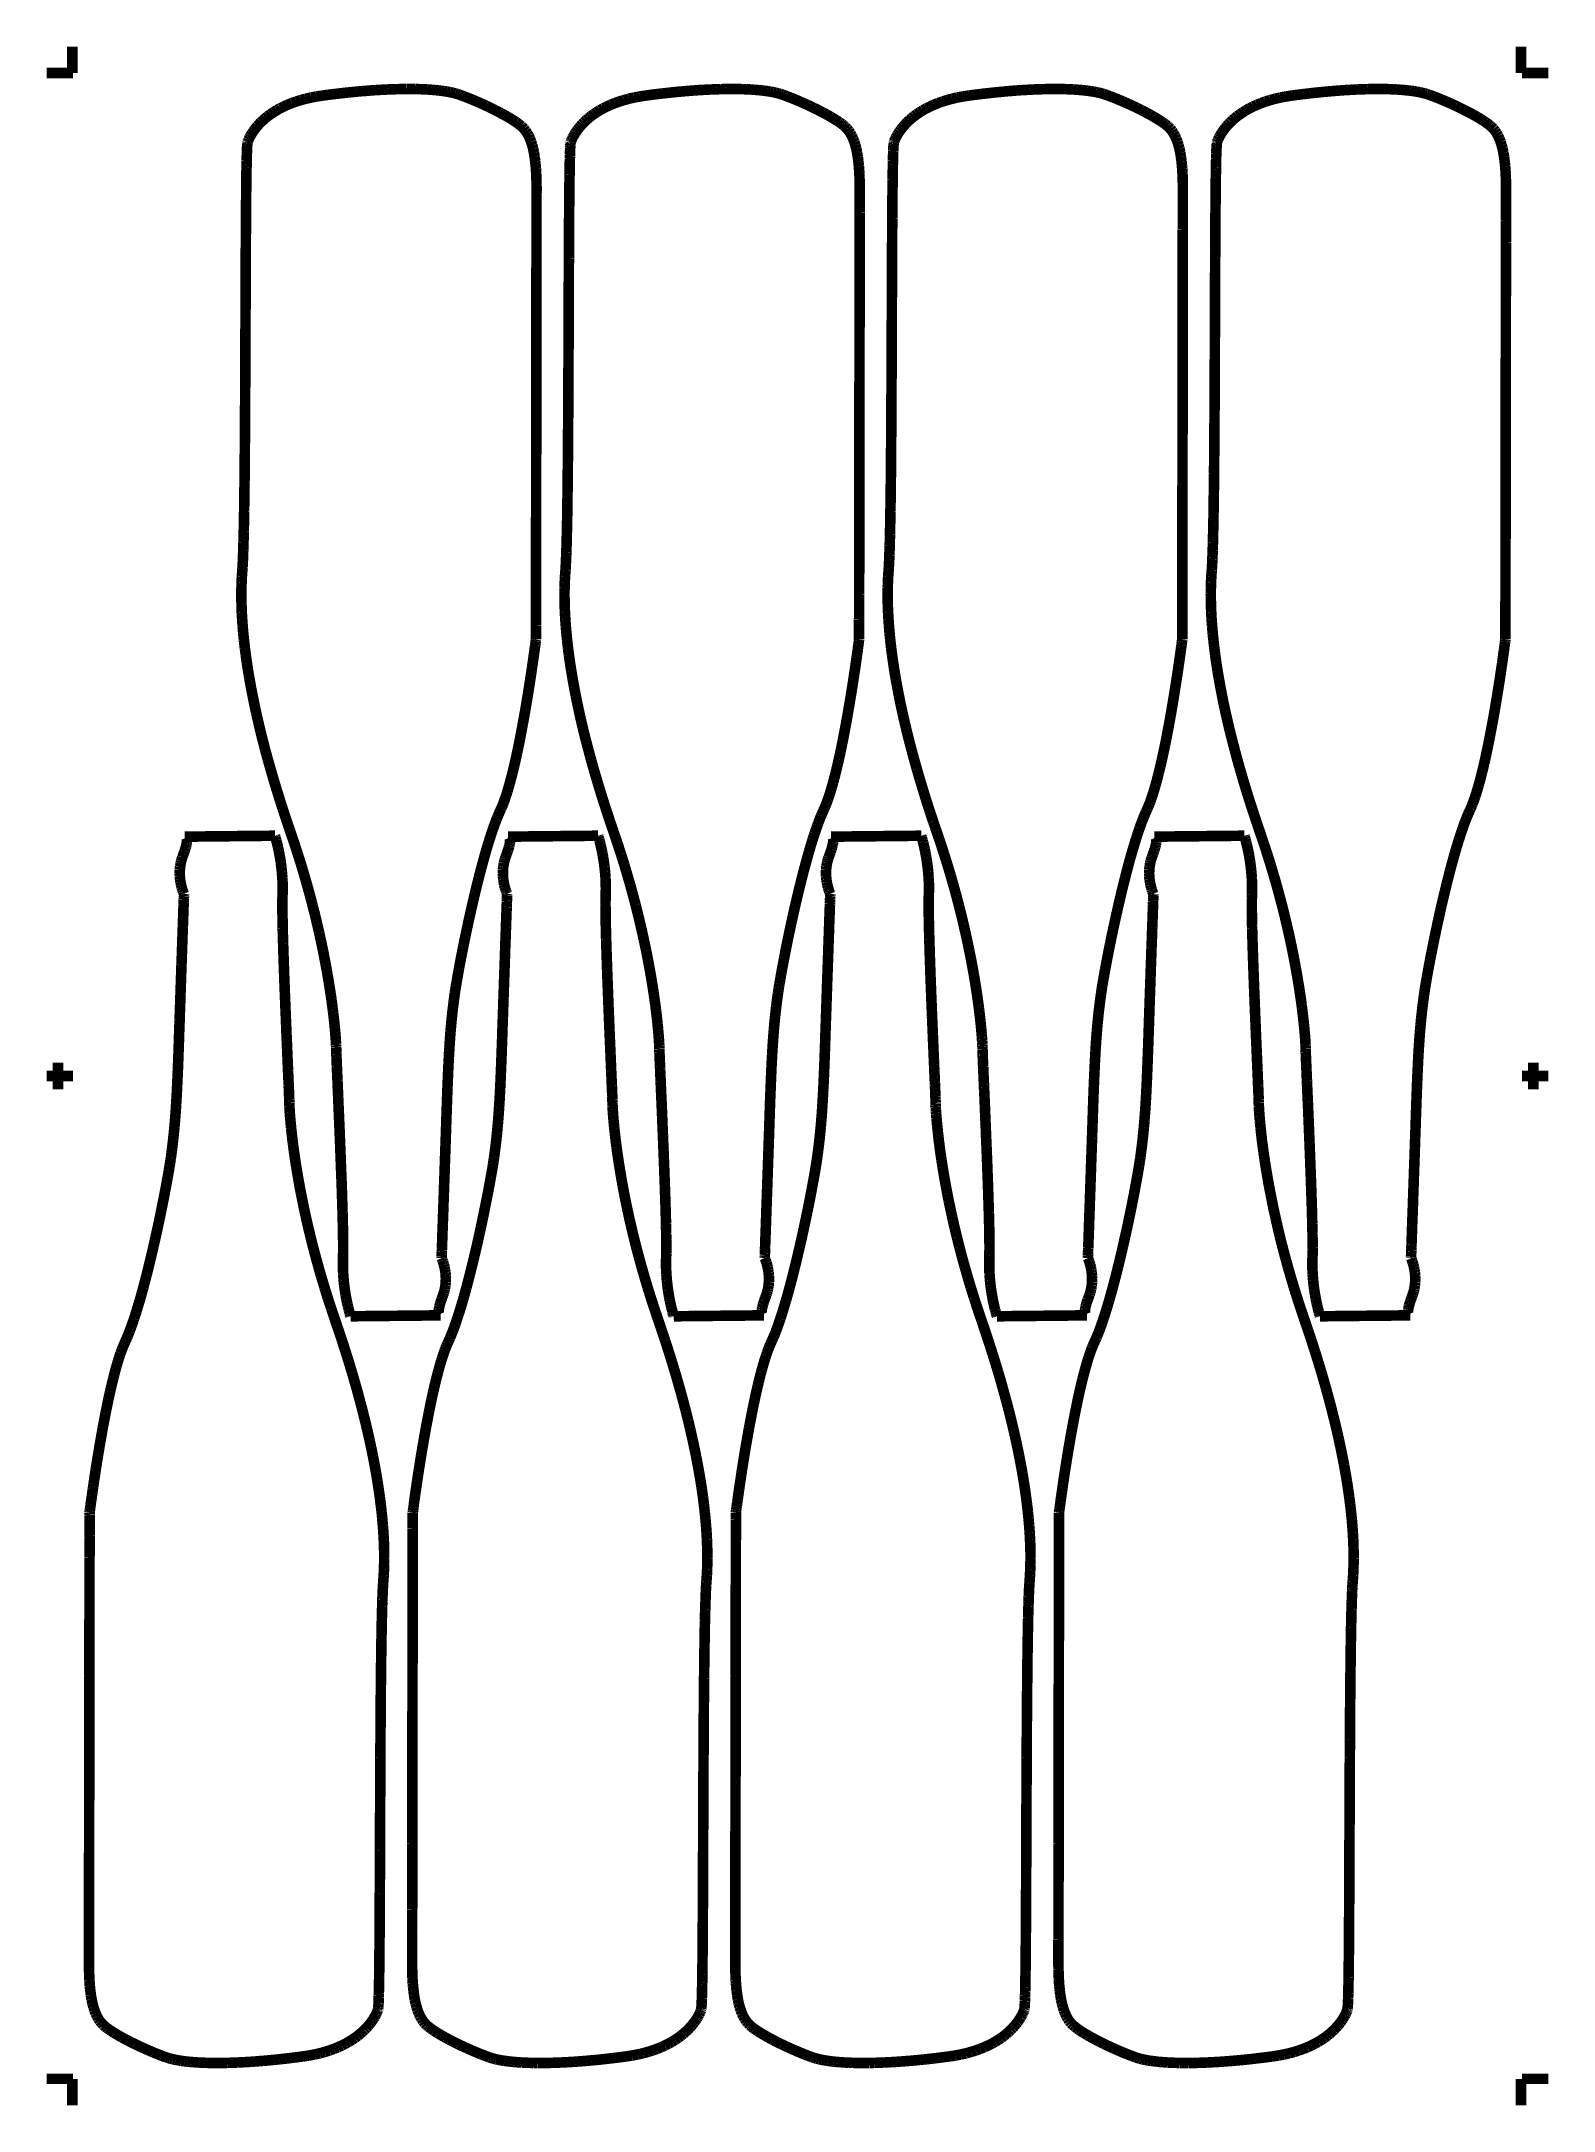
# Model space of a CAD drawing. Extents: x 0 to 49.7, y 1.1 to 69.1.
import ezdxf

# ---------------------------------------------------------------- set-up
doc = ezdxf.new("R2010")
doc.units = 0
doc.layers.get('0').update_dxf_attribs({"linetype": 'CONTINUOUS'})

msp = doc.modelspace()

# ---------------------------------------------------------------- linework, layer by layer
at = {"color": 24, "const_width": 0.348}
for points in [[(0.968, 68.038), (0.968, 68.907)], [(48.577, 68.038), (48.577, 68.907)], [(0.129, 68.038), (0.998, 68.038)], [(48.608, 68.038), (49.477, 68.038)], [(8.481, 67.152), (8.327, 67.104)], [(8.644, 67.196), (8.481, 67.152)], [(8.816, 67.236), (8.644, 67.196)], [(8.998, 67.27), (8.816, 67.236)], [(9.191, 67.3), (8.998, 67.27)], [(9.387, 67.326), (9.191, 67.3)], [(9.58, 67.35), (9.387, 67.326)], [(9.771, 67.372), (9.58, 67.35)], [(9.959, 67.393), (9.771, 67.372)], [(10.145, 67.412), (9.959, 67.393)], [(10.327, 67.43), (10.145, 67.412)], [(10.506, 67.446), (10.327, 67.43)], [(10.683, 67.46), (10.506, 67.446)], [(10.855, 67.473), (10.683, 67.46)], [(11.025, 67.484), (10.855, 67.473)], [(11.191, 67.493), (11.025, 67.484)], [(11.353, 67.501), (11.191, 67.493)], [(11.512, 67.507), (11.353, 67.501)], [(11.667, 67.511), (11.512, 67.507)], [(11.818, 67.514), (11.667, 67.511)], [(11.965, 67.516), (11.818, 67.514)], [(12.108, 67.516), (11.965, 67.516)], [(12.247, 67.514), (12.108, 67.516)], [(12.382, 67.511), (12.247, 67.514)], [(12.512, 67.506), (12.382, 67.511)], [(12.638, 67.5), (12.512, 67.506)], [(12.759, 67.492), (12.638, 67.5)], [(12.875, 67.482), (12.759, 67.492)], [(12.986, 67.471), (12.875, 67.482)], [(13.093, 67.459), (12.986, 67.471)], [(13.195, 67.445), (13.093, 67.459)], [(13.291, 67.43), (13.195, 67.445)], [(13.382, 67.413), (13.291, 67.43)], [(13.468, 67.394), (13.382, 67.413)], [(13.549, 67.374), (13.468, 67.394)], [(13.624, 67.353), (13.549, 67.374)], [(13.693, 67.33), (13.624, 67.353)], [(13.829, 67.28), (13.693, 67.33)], [(13.972, 67.225), (13.829, 67.28)], [(14.119, 67.165), (13.972, 67.225)], [(14.268, 67.102), (14.119, 67.165)], [(19.1, 67.152), (18.946, 67.104)], [(19.263, 67.196), (19.1, 67.152)], [(19.436, 67.236), (19.263, 67.196)], [(19.618, 67.27), (19.436, 67.236)], [(19.81, 67.3), (19.618, 67.27)], [(20.006, 67.326), (19.81, 67.3)], [(20.2, 67.35), (20.006, 67.326)], [(20.391, 67.372), (20.2, 67.35)], [(20.579, 67.393), (20.391, 67.372)], [(20.764, 67.412), (20.579, 67.393)], [(20.947, 67.43), (20.764, 67.412)], [(21.126, 67.446), (20.947, 67.43)], [(21.302, 67.46), (21.126, 67.446)], [(21.475, 67.473), (21.302, 67.46)], [(21.645, 67.484), (21.475, 67.473)], [(21.811, 67.493), (21.645, 67.484)], [(21.973, 67.501), (21.811, 67.493)], [(22.132, 67.507), (21.973, 67.501)], [(22.287, 67.511), (22.132, 67.507)], [(22.438, 67.514), (22.287, 67.511)], [(22.585, 67.516), (22.438, 67.514)], [(22.728, 67.516), (22.585, 67.516)], [(22.867, 67.514), (22.728, 67.516)], [(23.001, 67.511), (22.867, 67.514)], [(23.132, 67.506), (23.001, 67.511)], [(23.257, 67.5), (23.132, 67.506)], [(23.378, 67.492), (23.257, 67.5)], [(23.495, 67.482), (23.378, 67.492)], [(23.606, 67.471), (23.495, 67.482)], [(23.713, 67.459), (23.606, 67.471)], [(23.814, 67.445), (23.713, 67.459)], [(23.911, 67.43), (23.814, 67.445)], [(24.002, 67.413), (23.911, 67.43)], [(24.088, 67.394), (24.002, 67.413)], [(24.168, 67.374), (24.088, 67.394)], [(24.243, 67.353), (24.168, 67.374)], [(24.313, 67.33), (24.243, 67.353)], [(24.449, 67.28), (24.313, 67.33)], [(24.591, 67.225), (24.449, 67.28)], [(24.738, 67.165), (24.591, 67.225)], [(24.888, 67.102), (24.738, 67.165)], [(29.72, 67.152), (29.566, 67.104)], [(29.883, 67.196), (29.72, 67.152)], [(30.055, 67.236), (29.883, 67.196)], [(30.238, 67.27), (30.055, 67.236)], [(30.43, 67.3), (30.238, 67.27)], [(30.626, 67.326), (30.43, 67.3)], [(30.82, 67.35), (30.626, 67.326)], [(31.011, 67.372), (30.82, 67.35)], [(31.199, 67.393), (31.011, 67.372)], [(31.384, 67.412), (31.199, 67.393)], [(31.566, 67.43), (31.384, 67.412)], [(31.746, 67.446), (31.566, 67.43)], [(31.922, 67.46), (31.746, 67.446)], [(32.095, 67.473), (31.922, 67.46)], [(32.264, 67.484), (32.095, 67.473)], [(32.43, 67.493), (32.264, 67.484)], [(32.593, 67.501), (32.43, 67.493)], [(32.751, 67.507), (32.593, 67.501)], [(32.906, 67.511), (32.751, 67.507)], [(33.057, 67.514), (32.906, 67.511)], [(33.205, 67.516), (33.057, 67.514)], [(33.348, 67.516), (33.205, 67.516)], [(33.486, 67.514), (33.348, 67.516)], [(33.621, 67.511), (33.486, 67.514)], [(33.751, 67.506), (33.621, 67.511)], [(33.877, 67.5), (33.751, 67.506)], [(33.998, 67.492), (33.877, 67.5)], [(34.114, 67.482), (33.998, 67.492)], [(34.226, 67.471), (34.114, 67.482)], [(34.332, 67.459), (34.226, 67.471)], [(34.434, 67.445), (34.332, 67.459)], [(34.53, 67.43), (34.434, 67.445)], [(34.622, 67.413), (34.53, 67.43)], [(34.707, 67.394), (34.622, 67.413)], [(34.788, 67.374), (34.707, 67.394)], [(34.863, 67.353), (34.788, 67.374)], [(34.932, 67.33), (34.863, 67.353)], [(35.069, 67.28), (34.932, 67.33)], [(35.211, 67.225), (35.069, 67.28)], [(35.358, 67.165), (35.211, 67.225)], [(35.508, 67.102), (35.358, 67.165)], [(40.339, 67.152), (40.186, 67.104)], [(40.502, 67.196), (40.339, 67.152)], [(40.675, 67.236), (40.502, 67.196)], [(40.857, 67.27), (40.675, 67.236)], [(41.05, 67.3), (40.857, 67.27)], [(41.246, 67.326), (41.05, 67.3)], [(41.439, 67.35), (41.246, 67.326)], [(41.63, 67.372), (41.439, 67.35)], [(41.818, 67.393), (41.63, 67.372)], [(42.004, 67.412), (41.818, 67.393)], [(42.186, 67.43), (42.004, 67.412)], [(42.365, 67.446), (42.186, 67.43)], [(42.541, 67.46), (42.365, 67.446)], [(42.714, 67.473), (42.541, 67.46)], [(42.884, 67.484), (42.714, 67.473)], [(43.05, 67.493), (42.884, 67.484)], [(43.212, 67.501), (43.05, 67.493)], [(43.371, 67.507), (43.212, 67.501)], [(43.526, 67.511), (43.371, 67.507)], [(43.677, 67.514), (43.526, 67.511)], [(43.824, 67.516), (43.677, 67.514)], [(43.967, 67.516), (43.824, 67.516)], [(44.106, 67.514), (43.967, 67.516)], [(44.241, 67.511), (44.106, 67.514)], [(44.371, 67.506), (44.241, 67.511)], [(44.496, 67.5), (44.371, 67.506)], [(44.617, 67.492), (44.496, 67.5)], [(44.734, 67.482), (44.617, 67.492)], [(44.845, 67.471), (44.734, 67.482)], [(44.952, 67.459), (44.845, 67.471)], [(45.053, 67.445), (44.952, 67.459)], [(45.15, 67.43), (45.053, 67.445)], [(45.241, 67.413), (45.15, 67.43)], [(45.327, 67.394), (45.241, 67.413)], [(45.408, 67.374), (45.327, 67.394)], [(45.482, 67.353), (45.408, 67.374)], [(45.552, 67.33), (45.482, 67.353)], [(45.688, 67.28), (45.552, 67.33)], [(45.831, 67.225), (45.688, 67.28)], [(45.977, 67.165), (45.831, 67.225)], [(46.127, 67.102), (45.977, 67.165)], [(7.241, 66.493), (7.172, 66.428)], [(7.317, 66.559), (7.241, 66.493)], [(7.399, 66.625), (7.317, 66.559)], [(7.488, 66.69), (7.399, 66.625)], [(7.584, 66.755), (7.488, 66.69)], [(7.688, 66.819), (7.584, 66.755)], [(7.799, 66.881), (7.688, 66.819)], [(7.918, 66.94), (7.799, 66.881)], [(8.046, 66.998), (7.918, 66.94)], [(8.182, 67.053), (8.046, 66.998)], [(8.327, 67.104), (8.182, 67.053)], [(14.42, 67.035), (14.268, 67.102)], [(14.571, 66.966), (14.42, 67.035)], [(14.721, 66.894), (14.571, 66.966)], [(14.867, 66.821), (14.721, 66.894)], [(15.01, 66.748), (14.867, 66.821)], [(15.146, 66.675), (15.01, 66.748)], [(15.275, 66.602), (15.146, 66.675)], [(15.395, 66.53), (15.275, 66.602)], [(15.451, 66.495), (15.395, 66.53)], [(15.505, 66.46), (15.451, 66.495)], [(17.861, 66.493), (17.792, 66.428)], [(17.936, 66.559), (17.861, 66.493)], [(18.018, 66.625), (17.936, 66.559)], [(18.107, 66.69), (18.018, 66.625)], [(18.204, 66.755), (18.107, 66.69)], [(18.307, 66.819), (18.204, 66.755)], [(18.419, 66.881), (18.307, 66.819)], [(18.538, 66.94), (18.419, 66.881)], [(18.666, 66.998), (18.538, 66.94)], [(18.802, 67.053), (18.666, 66.998)], [(18.946, 67.104), (18.802, 67.053)], [(25.039, 67.035), (24.888, 67.102)], [(25.19, 66.966), (25.039, 67.035)], [(25.34, 66.894), (25.19, 66.966)], [(25.487, 66.821), (25.34, 66.894)], [(25.629, 66.748), (25.487, 66.821)], [(25.766, 66.675), (25.629, 66.748)], [(25.895, 66.602), (25.766, 66.675)], [(26.015, 66.53), (25.895, 66.602)], [(26.071, 66.495), (26.015, 66.53)], [(26.124, 66.46), (26.071, 66.495)], [(28.48, 66.493), (28.411, 66.428)], [(28.556, 66.559), (28.48, 66.493)], [(28.638, 66.625), (28.556, 66.559)], [(28.727, 66.69), (28.638, 66.625)], [(28.823, 66.755), (28.727, 66.69)], [(28.927, 66.819), (28.823, 66.755)], [(29.038, 66.881), (28.927, 66.819)], [(29.158, 66.94), (29.038, 66.881)], [(29.285, 66.998), (29.158, 66.94)], [(29.421, 67.053), (29.285, 66.998)], [(29.566, 67.104), (29.421, 67.053)], [(35.659, 67.035), (35.508, 67.102)], [(35.81, 66.966), (35.659, 67.035)], [(35.96, 66.894), (35.81, 66.966)], [(36.107, 66.821), (35.96, 66.894)], [(36.249, 66.748), (36.107, 66.821)], [(36.385, 66.675), (36.249, 66.748)], [(36.514, 66.602), (36.385, 66.675)], [(36.634, 66.53), (36.514, 66.602)], [(36.69, 66.495), (36.634, 66.53)], [(36.744, 66.46), (36.69, 66.495)], [(39.1, 66.493), (39.031, 66.428)], [(39.175, 66.559), (39.1, 66.493)], [(39.257, 66.625), (39.175, 66.559)], [(39.347, 66.69), (39.257, 66.625)], [(39.443, 66.755), (39.347, 66.69)], [(39.546, 66.819), (39.443, 66.755)], [(39.658, 66.881), (39.546, 66.819)], [(39.777, 66.94), (39.658, 66.881)], [(39.905, 66.998), (39.777, 66.94)], [(40.041, 67.053), (39.905, 66.998)], [(40.186, 67.104), (40.041, 67.053)], [(46.278, 67.035), (46.127, 67.102)], [(46.43, 66.966), (46.278, 67.035)], [(46.579, 66.894), (46.43, 66.966)], [(46.726, 66.821), (46.579, 66.894)], [(46.868, 66.748), (46.726, 66.821)], [(47.005, 66.675), (46.868, 66.748)], [(47.134, 66.602), (47.005, 66.675)], [(47.254, 66.53), (47.134, 66.602)], [(47.31, 66.495), (47.254, 66.53)], [(47.364, 66.46), (47.31, 66.495)], [(6.743, 65.8), (6.737, 65.783)], [(6.752, 65.823), (6.743, 65.8)], [(6.763, 65.852), (6.752, 65.823)], [(6.779, 65.886), (6.763, 65.852)], [(6.798, 65.925), (6.779, 65.886)], [(6.82, 65.968), (6.798, 65.925)], [(6.847, 66.015), (6.82, 65.968)], [(6.878, 66.067), (6.847, 66.015)], [(6.914, 66.121), (6.878, 66.067)], [(6.955, 66.178), (6.914, 66.121)], [(7.001, 66.238), (6.955, 66.178)], [(7.052, 66.3), (7.001, 66.238)], [(7.109, 66.363), (7.052, 66.3)], [(7.172, 66.428), (7.109, 66.363)], [(15.555, 66.427), (15.505, 66.46)], [(15.602, 66.393), (15.555, 66.427)], [(15.646, 66.361), (15.602, 66.393)], [(15.687, 66.329), (15.646, 66.361)], [(15.724, 66.299), (15.687, 66.329)], [(15.756, 66.269), (15.724, 66.299)], [(15.816, 66.208), (15.756, 66.269)], [(15.871, 66.139), (15.816, 66.208)], [(15.922, 66.062), (15.871, 66.139)], [(15.969, 65.977), (15.922, 66.062)], [(16.011, 65.883), (15.969, 65.977)], [(16.05, 65.782), (16.011, 65.883)], [(17.362, 65.8), (17.356, 65.783)], [(17.371, 65.823), (17.362, 65.8)], [(17.383, 65.852), (17.371, 65.823)], [(17.398, 65.886), (17.383, 65.852)], [(17.417, 65.925), (17.398, 65.886)], [(17.44, 65.968), (17.417, 65.925)], [(17.467, 66.015), (17.44, 65.968)], [(17.498, 66.067), (17.467, 66.015)], [(17.534, 66.121), (17.498, 66.067)], [(17.575, 66.178), (17.534, 66.121)], [(17.621, 66.238), (17.575, 66.178)], [(17.672, 66.3), (17.621, 66.238)], [(17.729, 66.363), (17.672, 66.3)], [(17.792, 66.428), (17.729, 66.363)], [(26.175, 66.427), (26.124, 66.46)], [(26.222, 66.393), (26.175, 66.427)], [(26.266, 66.361), (26.222, 66.393)], [(26.307, 66.329), (26.266, 66.361)], [(26.343, 66.299), (26.307, 66.329)], [(26.376, 66.269), (26.343, 66.299)], [(26.436, 66.208), (26.376, 66.269)], [(26.491, 66.139), (26.436, 66.208)], [(26.542, 66.062), (26.491, 66.139)], [(26.588, 65.977), (26.542, 66.062)], [(26.631, 65.883), (26.588, 65.977)], [(26.67, 65.782), (26.631, 65.883)], [(27.982, 65.8), (27.976, 65.783)], [(27.991, 65.823), (27.982, 65.8)], [(28.003, 65.852), (27.991, 65.823)], [(28.018, 65.886), (28.003, 65.852)], [(28.037, 65.925), (28.018, 65.886)], [(28.06, 65.968), (28.037, 65.925)], [(28.086, 66.015), (28.06, 65.968)], [(28.118, 66.067), (28.086, 66.015)], [(28.153, 66.121), (28.118, 66.067)], [(28.194, 66.178), (28.153, 66.121)], [(28.24, 66.238), (28.194, 66.178)], [(28.291, 66.3), (28.24, 66.238)], [(28.348, 66.363), (28.291, 66.3)], [(28.411, 66.428), (28.348, 66.363)], [(36.794, 66.427), (36.744, 66.46)], [(36.842, 66.393), (36.794, 66.427)], [(36.886, 66.361), (36.842, 66.393)], [(36.926, 66.329), (36.886, 66.361)], [(36.963, 66.299), (36.926, 66.329)], [(36.996, 66.269), (36.963, 66.299)], [(37.055, 66.208), (36.996, 66.269)], [(37.11, 66.139), (37.055, 66.208)], [(37.161, 66.062), (37.11, 66.139)], [(37.208, 65.977), (37.161, 66.062)], [(37.251, 65.883), (37.208, 65.977)], [(37.289, 65.782), (37.251, 65.883)], [(38.602, 65.8), (38.596, 65.783)], [(38.61, 65.823), (38.602, 65.8)], [(38.622, 65.852), (38.61, 65.823)], [(38.638, 65.886), (38.622, 65.852)], [(38.656, 65.925), (38.638, 65.886)], [(38.679, 65.968), (38.656, 65.925)], [(38.706, 66.015), (38.679, 65.968)], [(38.737, 66.067), (38.706, 66.015)], [(38.773, 66.121), (38.737, 66.067)], [(38.814, 66.178), (38.773, 66.121)], [(38.86, 66.238), (38.814, 66.178)], [(38.911, 66.3), (38.86, 66.238)], [(38.968, 66.363), (38.911, 66.3)], [(39.031, 66.428), (38.968, 66.363)], [(47.414, 66.427), (47.364, 66.46)], [(47.461, 66.393), (47.414, 66.427)], [(47.505, 66.361), (47.461, 66.393)], [(47.546, 66.329), (47.505, 66.361)], [(47.582, 66.299), (47.546, 66.329)], [(47.615, 66.269), (47.582, 66.299)], [(47.675, 66.208), (47.615, 66.269)], [(47.73, 66.139), (47.675, 66.208)], [(47.781, 66.062), (47.73, 66.139)], [(47.828, 65.977), (47.781, 66.062)], [(47.87, 65.883), (47.828, 65.977)], [(47.909, 65.782), (47.87, 65.883)], [(6.701, 65.163), (6.7, 65.094)], [(6.703, 65.228), (6.701, 65.163)], [(6.704, 65.29), (6.703, 65.228)], [(6.706, 65.348), (6.704, 65.29)], [(6.708, 65.403), (6.706, 65.348)], [(6.709, 65.455), (6.708, 65.403)], [(6.711, 65.502), (6.709, 65.455)], [(6.713, 65.547), (6.711, 65.502)], [(6.715, 65.587), (6.713, 65.547)], [(6.717, 65.624), (6.715, 65.587)], [(6.719, 65.656), (6.717, 65.624)], [(6.721, 65.685), (6.719, 65.656)], [(6.723, 65.71), (6.721, 65.685)], [(6.725, 65.731), (6.723, 65.71)], [(6.728, 65.748), (6.725, 65.731)], [(6.73, 65.76), (6.728, 65.748)], [(6.732, 65.769), (6.73, 65.76)], [(6.733, 65.772), (6.732, 65.769)], [(6.737, 65.783), (6.733, 65.772)], [(16.085, 65.671), (16.05, 65.782)], [(16.115, 65.552), (16.085, 65.671)], [(16.142, 65.423), (16.115, 65.552)], [(16.165, 65.284), (16.142, 65.423)], [(16.185, 65.136), (16.165, 65.284)], [(16.2, 64.977), (16.185, 65.136)], [(17.321, 65.163), (17.319, 65.094)], [(17.322, 65.228), (17.321, 65.163)], [(17.324, 65.29), (17.322, 65.228)], [(17.325, 65.348), (17.324, 65.29)], [(17.327, 65.403), (17.325, 65.348)], [(17.329, 65.455), (17.327, 65.403)], [(17.331, 65.502), (17.329, 65.455)], [(17.333, 65.547), (17.331, 65.502)], [(17.334, 65.587), (17.333, 65.547)], [(17.336, 65.624), (17.334, 65.587)], [(17.338, 65.656), (17.336, 65.624)], [(17.341, 65.685), (17.338, 65.656)], [(17.343, 65.71), (17.341, 65.685)], [(17.345, 65.731), (17.343, 65.71)], [(17.347, 65.748), (17.345, 65.731)], [(17.349, 65.76), (17.347, 65.748)], [(17.352, 65.769), (17.349, 65.76)], [(17.353, 65.772), (17.352, 65.769)], [(17.356, 65.783), (17.353, 65.772)], [(26.704, 65.671), (26.67, 65.782)], [(26.735, 65.552), (26.704, 65.671)], [(26.762, 65.423), (26.735, 65.552)], [(26.785, 65.284), (26.762, 65.423)], [(26.804, 65.136), (26.785, 65.284)], [(26.82, 64.977), (26.804, 65.136)], [(27.94, 65.163), (27.939, 65.094)], [(27.942, 65.228), (27.94, 65.163)], [(27.943, 65.29), (27.942, 65.228)], [(27.945, 65.348), (27.943, 65.29)], [(27.947, 65.403), (27.945, 65.348)], [(27.949, 65.455), (27.947, 65.403)], [(27.95, 65.502), (27.949, 65.455)], [(27.952, 65.547), (27.95, 65.502)], [(27.954, 65.587), (27.952, 65.547)], [(27.956, 65.624), (27.954, 65.587)], [(27.958, 65.656), (27.956, 65.624)], [(27.96, 65.685), (27.958, 65.656)], [(27.962, 65.71), (27.96, 65.685)], [(27.964, 65.731), (27.962, 65.71)], [(27.967, 65.748), (27.964, 65.731)], [(27.969, 65.76), (27.967, 65.748)], [(27.971, 65.769), (27.969, 65.76)], [(27.973, 65.772), (27.971, 65.769)], [(27.976, 65.783), (27.973, 65.772)], [(37.324, 65.671), (37.289, 65.782)], [(37.355, 65.552), (37.324, 65.671)], [(37.381, 65.423), (37.355, 65.552)], [(37.404, 65.284), (37.381, 65.423)], [(37.424, 65.136), (37.404, 65.284)], [(37.439, 64.977), (37.424, 65.136)], [(38.56, 65.163), (38.558, 65.094)], [(38.561, 65.228), (38.56, 65.163)], [(38.563, 65.29), (38.561, 65.228)], [(38.565, 65.348), (38.563, 65.29)], [(38.566, 65.403), (38.565, 65.348)], [(38.568, 65.455), (38.566, 65.403)], [(38.57, 65.502), (38.568, 65.455)], [(38.572, 65.547), (38.57, 65.502)], [(38.574, 65.587), (38.572, 65.547)], [(38.576, 65.624), (38.574, 65.587)], [(38.578, 65.656), (38.576, 65.624)], [(38.58, 65.685), (38.578, 65.656)], [(38.582, 65.71), (38.58, 65.685)], [(38.584, 65.731), (38.582, 65.71)], [(38.586, 65.748), (38.584, 65.731)], [(38.589, 65.76), (38.586, 65.748)], [(38.591, 65.769), (38.589, 65.76)], [(38.592, 65.772), (38.591, 65.769)], [(38.596, 65.783), (38.592, 65.772)], [(47.943, 65.671), (47.909, 65.782)], [(47.974, 65.552), (47.943, 65.671)], [(48.001, 65.423), (47.974, 65.552)], [(48.024, 65.284), (48.001, 65.423)], [(48.043, 65.136), (48.024, 65.284)], [(48.059, 64.977), (48.043, 65.136)], [(6.689, 64.435), (6.688, 64.34)], [(6.69, 64.528), (6.689, 64.435)], [(6.691, 64.618), (6.69, 64.528)], [(6.693, 64.705), (6.691, 64.618)], [(6.694, 64.789), (6.693, 64.705)], [(6.695, 64.87), (6.694, 64.789)], [(6.697, 64.948), (6.695, 64.87)], [(6.698, 65.023), (6.697, 64.948)], [(6.7, 65.094), (6.698, 65.023)], [(16.207, 64.894), (16.2, 64.977)], [(16.212, 64.809), (16.207, 64.894)], [(16.217, 64.72), (16.212, 64.809)], [(16.221, 64.629), (16.217, 64.72)], [(16.224, 64.536), (16.221, 64.629)], [(16.226, 64.439), (16.224, 64.536)], [(16.227, 64.34), (16.226, 64.439)], [(17.309, 64.435), (17.308, 64.34)], [(17.31, 64.528), (17.309, 64.435)], [(17.311, 64.618), (17.31, 64.528)], [(17.312, 64.705), (17.311, 64.618)], [(17.314, 64.789), (17.312, 64.705)], [(17.315, 64.87), (17.314, 64.789)], [(17.316, 64.948), (17.315, 64.87)], [(17.318, 65.023), (17.316, 64.948)], [(17.319, 65.094), (17.318, 65.023)], [(26.826, 64.894), (26.82, 64.977)], [(26.832, 64.809), (26.826, 64.894)], [(26.837, 64.72), (26.832, 64.809)], [(26.84, 64.629), (26.837, 64.72)], [(26.843, 64.536), (26.84, 64.629)], [(26.845, 64.439), (26.843, 64.536)], [(26.847, 64.34), (26.845, 64.439)], [(27.928, 64.435), (27.927, 64.34)], [(27.929, 64.528), (27.928, 64.435)], [(27.931, 64.618), (27.929, 64.528)], [(27.932, 64.705), (27.931, 64.618)], [(27.933, 64.789), (27.932, 64.705)], [(27.935, 64.87), (27.933, 64.789)], [(27.936, 64.948), (27.935, 64.87)], [(27.937, 65.023), (27.936, 64.948)], [(27.939, 65.094), (27.937, 65.023)], [(37.446, 64.894), (37.439, 64.977)], [(37.451, 64.809), (37.446, 64.894)], [(37.456, 64.72), (37.451, 64.809)], [(37.46, 64.629), (37.456, 64.72)], [(37.463, 64.536), (37.46, 64.629)], [(37.465, 64.439), (37.463, 64.536)], [(37.466, 64.34), (37.465, 64.439)], [(38.548, 64.435), (38.547, 64.34)], [(38.549, 64.528), (38.548, 64.435)], [(38.55, 64.618), (38.549, 64.528)], [(38.552, 64.705), (38.55, 64.618)], [(38.553, 64.789), (38.552, 64.705)], [(38.554, 64.87), (38.553, 64.789)], [(38.556, 64.948), (38.554, 64.87)], [(38.557, 65.023), (38.556, 64.948)], [(38.558, 65.094), (38.557, 65.023)], [(48.065, 64.894), (48.059, 64.977)], [(48.071, 64.809), (48.065, 64.894)], [(48.076, 64.72), (48.071, 64.809)], [(48.08, 64.629), (48.076, 64.72)], [(48.083, 64.536), (48.08, 64.629)], [(48.085, 64.439), (48.083, 64.536)], [(48.086, 64.34), (48.085, 64.439)], [(6.684, 63.933), (6.682, 63.714)], [(6.686, 64.141), (6.684, 63.933)], [(6.687, 64.242), (6.686, 64.141)], [(6.688, 64.34), (6.687, 64.242)], [(16.228, 64.238), (16.227, 64.34)], [(16.227, 63.889), (16.227, 63.948)], [(16.227, 63.827), (16.227, 63.889)], [(16.227, 63.761), (16.227, 63.827)], [(16.227, 63.691), (16.227, 63.761)], [(16.228, 64.21), (16.228, 64.238)], [(16.228, 64.177), (16.228, 64.21)], [(16.228, 64.14), (16.228, 64.177)], [(16.227, 64.098), (16.228, 64.14)], [(16.227, 64.052), (16.227, 64.098)], [(16.227, 64.002), (16.227, 64.052)], [(16.227, 63.948), (16.227, 64.002)], [(17.303, 63.933), (17.301, 63.714)], [(17.305, 64.141), (17.303, 63.933)], [(17.306, 64.242), (17.305, 64.141)], [(17.308, 64.34), (17.306, 64.242)], [(26.847, 64.238), (26.847, 64.34)], [(26.847, 64.21), (26.847, 64.238)], [(26.847, 64.177), (26.847, 64.21)], [(26.847, 64.14), (26.847, 64.177)], [(26.847, 64.098), (26.847, 64.14)], [(26.847, 64.052), (26.847, 64.098)], [(26.847, 64.002), (26.847, 64.052)], [(26.847, 63.948), (26.847, 64.002)], [(26.847, 63.889), (26.847, 63.948)], [(26.847, 63.827), (26.847, 63.889)], [(26.847, 63.761), (26.847, 63.827)], [(26.847, 63.691), (26.847, 63.761)], [(27.923, 63.933), (27.921, 63.714)], [(27.925, 64.141), (27.923, 63.933)], [(27.926, 64.242), (27.925, 64.141)], [(27.927, 64.34), (27.926, 64.242)], [(37.467, 64.238), (37.466, 64.34)], [(37.466, 63.691), (37.466, 63.761)], [(37.467, 64.21), (37.467, 64.238)], [(37.467, 64.177), (37.467, 64.21)], [(37.467, 64.14), (37.467, 64.177)], [(37.467, 64.098), (37.467, 64.14)], [(37.467, 64.052), (37.467, 64.098)], [(37.467, 64.002), (37.467, 64.052)], [(37.467, 63.948), (37.467, 64.002)], [(37.467, 63.889), (37.467, 63.948)], [(37.466, 63.827), (37.467, 63.889)], [(37.466, 63.761), (37.466, 63.827)], [(38.543, 63.933), (38.541, 63.714)], [(38.545, 64.141), (38.543, 63.933)], [(38.546, 64.242), (38.545, 64.141)], [(38.547, 64.34), (38.546, 64.242)], [(48.086, 64.238), (48.086, 64.34)], [(48.086, 64.21), (48.086, 64.238)], [(48.086, 64.177), (48.086, 64.21)], [(48.086, 64.14), (48.086, 64.177)], [(48.086, 64.098), (48.086, 64.14)], [(48.086, 64.052), (48.086, 64.098)], [(48.086, 64.002), (48.086, 64.052)], [(48.086, 63.948), (48.086, 64.002)], [(48.086, 63.889), (48.086, 63.948)], [(48.086, 63.827), (48.086, 63.889)], [(48.086, 63.761), (48.086, 63.827)], [(48.086, 63.691), (48.086, 63.761)], [(6.678, 63.25), (6.677, 63.006)], [(6.68, 63.487), (6.678, 63.25)], [(6.682, 63.714), (6.68, 63.487)], [(16.227, 63.617), (16.227, 63.691)], [(16.227, 63.539), (16.227, 63.617)], [(16.227, 63.458), (16.227, 63.539)], [(16.227, 63.373), (16.227, 63.458)], [(16.227, 63.284), (16.227, 63.373)], [(16.227, 63.193), (16.227, 63.284)], [(16.226, 63.097), (16.227, 63.193)], [(16.226, 62.999), (16.226, 63.097)], [(17.298, 63.25), (17.296, 63.006)], [(17.3, 63.487), (17.298, 63.25)], [(17.301, 63.714), (17.3, 63.487)], [(26.846, 63.284), (26.846, 63.373)], [(26.846, 63.193), (26.846, 63.284)], [(26.846, 63.097), (26.846, 63.193)], [(26.846, 62.999), (26.846, 63.097)], [(26.847, 63.617), (26.847, 63.691)], [(26.847, 63.539), (26.847, 63.617)], [(26.847, 63.458), (26.847, 63.539)], [(26.846, 63.373), (26.847, 63.458)], [(27.918, 63.25), (27.916, 63.006)], [(27.919, 63.487), (27.918, 63.25)], [(27.921, 63.714), (27.919, 63.487)], [(37.466, 63.617), (37.466, 63.691)], [(37.466, 63.539), (37.466, 63.617)], [(37.466, 63.458), (37.466, 63.539)], [(37.466, 63.373), (37.466, 63.458)], [(37.466, 63.284), (37.466, 63.373)], [(37.466, 63.193), (37.466, 63.284)], [(37.466, 63.097), (37.466, 63.193)], [(37.466, 62.999), (37.466, 63.097)], [(38.537, 63.25), (38.536, 63.006)], [(38.539, 63.487), (38.537, 63.25)], [(38.541, 63.714), (38.539, 63.487)], [(48.085, 63.097), (48.085, 63.193)], [(48.085, 62.999), (48.085, 63.097)], [(48.086, 63.617), (48.086, 63.691)], [(48.086, 63.539), (48.086, 63.617)], [(48.086, 63.458), (48.086, 63.539)], [(48.086, 63.373), (48.086, 63.458)], [(48.086, 63.284), (48.086, 63.373)], [(48.085, 63.193), (48.086, 63.284)], [(6.674, 62.495), (6.672, 62.229)], [(6.675, 62.754), (6.674, 62.495)], [(6.677, 63.006), (6.675, 62.754)], [(16.226, 62.898), (16.226, 62.999)], [(16.226, 62.793), (16.226, 62.898)], [(16.226, 62.685), (16.226, 62.793)], [(16.226, 62.575), (16.226, 62.685)], [(16.226, 62.461), (16.226, 62.575)], [(16.226, 62.345), (16.226, 62.461)], [(17.293, 62.495), (17.292, 62.229)], [(17.295, 62.754), (17.293, 62.495)], [(17.296, 63.006), (17.295, 62.754)], [(26.845, 62.461), (26.845, 62.575)], [(26.845, 62.345), (26.845, 62.461)], [(26.846, 62.898), (26.846, 62.999)], [(26.846, 62.793), (26.846, 62.898)], [(26.846, 62.685), (26.846, 62.793)], [(26.845, 62.575), (26.846, 62.685)], [(27.913, 62.495), (27.912, 62.229)], [(27.914, 62.754), (27.913, 62.495)], [(27.916, 63.006), (27.914, 62.754)], [(37.465, 62.793), (37.465, 62.898)], [(37.465, 62.685), (37.465, 62.793)], [(37.465, 62.575), (37.465, 62.685)], [(37.465, 62.461), (37.465, 62.575)], [(37.465, 62.345), (37.465, 62.461)], [(37.465, 62.898), (37.466, 62.999)], [(38.533, 62.495), (38.531, 62.229)], [(38.534, 62.754), (38.533, 62.495)], [(38.536, 63.006), (38.534, 62.754)], [(48.085, 62.898), (48.085, 62.999)], [(48.085, 62.793), (48.085, 62.898)], [(48.085, 62.685), (48.085, 62.793)], [(48.085, 62.575), (48.085, 62.685)], [(48.085, 62.461), (48.085, 62.575)], [(48.084, 62.345), (48.085, 62.461)], [(6.671, 61.957), (6.67, 61.679)], [(6.672, 62.229), (6.671, 61.957)], [(16.225, 62.104), (16.225, 62.226)], [(16.225, 61.98), (16.225, 62.104)], [(16.225, 61.723), (16.225, 61.98)], [(16.224, 61.458), (16.225, 61.723)], [(16.225, 62.226), (16.226, 62.345)], [(17.291, 61.957), (17.289, 61.679)], [(17.292, 62.229), (17.291, 61.957)], [(26.844, 61.458), (26.844, 61.723)], [(26.845, 62.226), (26.845, 62.345)], [(26.845, 62.104), (26.845, 62.226)], [(26.845, 61.98), (26.845, 62.104)], [(26.844, 61.723), (26.845, 61.98)], [(27.91, 61.957), (27.909, 61.679)], [(27.912, 62.229), (27.91, 61.957)], [(37.464, 61.98), (37.465, 62.104)], [(37.464, 61.723), (37.464, 61.98)], [(37.464, 61.458), (37.464, 61.723)], [(37.465, 62.226), (37.465, 62.345)], [(37.465, 62.104), (37.465, 62.226)], [(38.53, 61.957), (38.529, 61.679)], [(38.531, 62.229), (38.53, 61.957)], [(48.083, 61.458), (48.084, 61.723)], [(48.084, 62.226), (48.084, 62.345)], [(48.084, 62.104), (48.084, 62.226)], [(48.084, 61.98), (48.084, 62.104)], [(48.084, 61.723), (48.084, 61.98)], [(6.667, 61.109), (6.666, 60.817)], [(6.669, 61.396), (6.667, 61.109)], [(6.67, 61.679), (6.669, 61.396)], [(16.224, 61.184), (16.224, 61.458)], [(16.224, 60.901), (16.224, 61.184)], [(17.287, 61.109), (17.286, 60.817)], [(17.288, 61.396), (17.287, 61.109)], [(17.289, 61.679), (17.288, 61.396)], [(26.843, 60.901), (26.844, 61.184)], [(26.844, 61.184), (26.844, 61.458)], [(27.907, 61.109), (27.905, 60.817)], [(27.908, 61.396), (27.907, 61.109)], [(27.909, 61.679), (27.908, 61.396)], [(37.463, 61.184), (37.464, 61.458)], [(37.463, 60.901), (37.463, 61.184)], [(38.526, 61.109), (38.525, 60.817)], [(38.527, 61.396), (38.526, 61.109)], [(38.529, 61.679), (38.527, 61.396)], [(48.083, 61.184), (48.083, 61.458)], [(48.083, 60.901), (48.083, 61.184)], [(6.665, 60.522), (6.664, 60.223)], [(6.666, 60.817), (6.665, 60.522)], [(16.223, 60.314), (16.223, 60.611)], [(16.223, 60.611), (16.224, 60.901)], [(17.285, 60.522), (17.284, 60.223)], [(17.286, 60.817), (17.285, 60.522)], [(26.843, 60.611), (26.843, 60.901)], [(26.843, 60.314), (26.843, 60.611)], [(27.904, 60.522), (27.903, 60.223)], [(27.905, 60.817), (27.904, 60.522)], [(37.462, 60.314), (37.463, 60.611)], [(37.463, 60.611), (37.463, 60.901)], [(38.524, 60.522), (38.523, 60.223)], [(38.525, 60.817), (38.524, 60.522)], [(48.082, 60.611), (48.083, 60.901)], [(48.082, 60.314), (48.082, 60.611)], [(6.663, 59.922), (6.66, 59.313)], [(6.664, 60.223), (6.663, 59.922)], [(16.222, 59.701), (16.223, 60.01)], [(16.222, 59.386), (16.222, 59.701)], [(16.223, 60.01), (16.223, 60.314)], [(17.282, 59.922), (17.28, 59.313)], [(17.284, 60.223), (17.282, 59.922)], [(26.841, 59.386), (26.842, 59.701)], [(26.842, 60.01), (26.843, 60.314)], [(26.842, 59.701), (26.842, 60.01)], [(27.902, 59.922), (27.9, 59.313)], [(27.903, 60.223), (27.902, 59.922)], [(37.461, 59.386), (37.461, 59.701)], [(37.462, 60.01), (37.462, 60.314)], [(37.461, 59.701), (37.462, 60.01)], [(38.522, 59.922), (38.519, 59.313)], [(38.523, 60.223), (38.522, 59.922)], [(48.081, 59.701), (48.081, 60.01)], [(48.081, 59.386), (48.081, 59.701)], [(48.081, 60.01), (48.082, 60.314)], [(6.66, 59.313), (6.658, 58.7)], [(16.221, 59.067), (16.222, 59.386)], [(16.221, 58.743), (16.221, 59.067)], [(17.28, 59.313), (17.278, 58.7)], [(26.841, 59.067), (26.841, 59.386)], [(26.841, 58.743), (26.841, 59.067)], [(27.9, 59.313), (27.897, 58.7)], [(37.46, 58.743), (37.461, 59.067)], [(37.461, 59.067), (37.461, 59.386)], [(38.519, 59.313), (38.517, 58.7)], [(48.08, 59.067), (48.081, 59.386)], [(48.08, 58.743), (48.08, 59.067)], [(6.658, 58.7), (6.655, 58.087)], [(16.22, 58.087), (16.22, 58.417)], [(16.22, 58.417), (16.221, 58.743)], [(17.278, 58.7), (17.275, 58.087)], [(26.84, 58.417), (26.841, 58.743)], [(26.84, 58.087), (26.84, 58.417)], [(27.897, 58.7), (27.894, 58.087)], [(37.459, 58.087), (37.46, 58.417)], [(37.46, 58.417), (37.46, 58.743)], [(38.517, 58.7), (38.514, 58.087)], [(48.079, 58.417), (48.08, 58.743)], [(48.079, 58.087), (48.079, 58.417)], [(6.655, 58.087), (6.652, 57.476)], [(16.219, 57.088), (16.22, 57.756)], [(16.22, 57.756), (16.22, 58.087)], [(17.275, 58.087), (17.272, 57.476)], [(26.838, 57.088), (26.839, 57.756)], [(26.839, 57.756), (26.84, 58.087)], [(27.894, 58.087), (27.891, 57.476)], [(37.458, 57.088), (37.459, 57.756)], [(37.459, 57.756), (37.459, 58.087)], [(38.514, 58.087), (38.511, 57.476)], [(48.078, 57.756), (48.079, 58.087)], [(48.077, 57.088), (48.078, 57.756)], [(6.651, 57.174), (6.649, 56.873)], [(6.652, 57.476), (6.651, 57.174)], [(16.218, 56.419), (16.219, 57.088)], [(17.27, 57.174), (17.269, 56.873)], [(17.272, 57.476), (17.27, 57.174)], [(26.837, 56.419), (26.838, 57.088)], [(27.89, 57.174), (27.888, 56.873)], [(27.891, 57.476), (27.89, 57.174)], [(37.457, 56.419), (37.458, 57.088)], [(38.509, 57.174), (38.508, 56.873)], [(38.511, 57.476), (38.509, 57.174)], [(48.077, 56.419), (48.077, 57.088)], [(6.645, 56.282), (6.643, 55.991)], [(6.647, 56.576), (6.645, 56.282)], [(6.649, 56.873), (6.647, 56.576)], [(16.217, 55.753), (16.218, 56.419)], [(17.265, 56.282), (17.263, 55.991)], [(17.267, 56.576), (17.265, 56.282)], [(17.269, 56.873), (17.267, 56.576)], [(26.836, 55.753), (26.837, 56.419)], [(27.884, 56.282), (27.882, 55.991)], [(27.886, 56.576), (27.884, 56.282)], [(27.888, 56.873), (27.886, 56.576)], [(37.456, 55.753), (37.457, 56.419)], [(38.504, 56.282), (38.502, 55.991)], [(38.506, 56.576), (38.504, 56.282)], [(38.508, 56.873), (38.506, 56.576)], [(48.076, 55.753), (48.077, 56.419)], [(6.641, 55.705), (6.639, 55.424)], [(6.643, 55.991), (6.641, 55.705)], [(16.216, 55.423), (16.217, 55.753)], [(17.261, 55.705), (17.258, 55.424)], [(17.263, 55.991), (17.261, 55.705)], [(26.836, 55.423), (26.836, 55.753)], [(27.88, 55.705), (27.878, 55.424)], [(27.882, 55.991), (27.88, 55.705)], [(37.456, 55.423), (37.456, 55.753)], [(38.5, 55.705), (38.497, 55.424)], [(38.502, 55.991), (38.5, 55.705)], [(48.075, 55.423), (48.076, 55.753)], [(6.636, 55.148), (6.634, 54.878)], [(6.639, 55.424), (6.636, 55.148)], [(16.216, 55.095), (16.216, 55.423)], [(16.215, 54.771), (16.216, 55.095)], [(17.256, 55.148), (17.253, 54.878)], [(17.258, 55.424), (17.256, 55.148)], [(26.835, 54.771), (26.836, 55.095)], [(26.836, 55.095), (26.836, 55.423)], [(27.875, 55.148), (27.873, 54.878)], [(27.878, 55.424), (27.875, 55.148)], [(37.455, 55.095), (37.456, 55.423)], [(37.455, 54.771), (37.455, 55.095)], [(38.495, 55.148), (38.492, 54.878)], [(38.497, 55.424), (38.495, 55.148)], [(48.074, 54.771), (48.075, 55.095)], [(48.075, 55.095), (48.075, 55.423)], [(6.628, 54.358), (6.625, 54.108)], [(6.631, 54.614), (6.628, 54.358)], [(6.634, 54.878), (6.631, 54.614)], [(16.215, 54.45), (16.215, 54.771)], [(16.215, 54.134), (16.215, 54.45)], [(17.247, 54.358), (17.244, 54.108)], [(17.25, 54.614), (17.247, 54.358)], [(17.253, 54.878), (17.25, 54.614)], [(26.834, 54.134), (26.835, 54.45)], [(26.835, 54.45), (26.835, 54.771)], [(27.867, 54.358), (27.864, 54.108)], [(27.87, 54.614), (27.867, 54.358)], [(27.873, 54.878), (27.87, 54.614)], [(37.454, 54.45), (37.455, 54.771)], [(37.454, 54.134), (37.454, 54.45)], [(38.487, 54.358), (38.483, 54.108)], [(38.49, 54.614), (38.487, 54.358)], [(38.492, 54.878), (38.49, 54.614)], [(48.073, 54.134), (48.074, 54.45)], [(48.074, 54.45), (48.074, 54.771)], [(6.618, 53.633), (6.614, 53.409)], [(6.621, 53.867), (6.618, 53.633)], [(6.625, 54.108), (6.621, 53.867)], [(16.214, 53.823), (16.215, 54.134)], [(16.214, 53.517), (16.214, 53.823)], [(17.237, 53.633), (17.234, 53.409)], [(17.241, 53.867), (17.237, 53.633)], [(17.244, 54.108), (17.241, 53.867)], [(26.833, 53.517), (26.834, 53.823)], [(26.834, 53.823), (26.834, 54.134)], [(27.857, 53.633), (27.853, 53.409)], [(27.86, 53.867), (27.857, 53.633)], [(27.864, 54.108), (27.86, 53.867)], [(37.453, 53.823), (37.454, 54.134)], [(37.453, 53.517), (37.453, 53.823)], [(38.476, 53.633), (38.473, 53.409)], [(38.48, 53.867), (38.476, 53.633)], [(38.483, 54.108), (38.48, 53.867)], [(48.073, 53.823), (48.073, 54.134)], [(48.073, 53.517), (48.073, 53.823)], [(6.603, 52.889), (6.601, 52.793)], [(6.606, 52.988), (6.603, 52.889)], [(6.61, 53.194), (6.606, 52.988)], [(6.614, 53.409), (6.61, 53.194)], [(16.213, 53.218), (16.214, 53.517)], [(16.213, 52.925), (16.213, 53.218)], [(16.212, 52.64), (16.213, 52.925)], [(17.223, 52.889), (17.221, 52.793)], [(17.225, 52.988), (17.223, 52.889)], [(17.23, 53.194), (17.225, 52.988)], [(17.234, 53.409), (17.23, 53.194)], [(26.832, 52.64), (26.832, 52.925)], [(26.833, 53.218), (26.833, 53.517)], [(26.832, 52.925), (26.833, 53.218)], [(27.843, 52.889), (27.84, 52.793)], [(27.845, 52.988), (27.843, 52.889)], [(27.849, 53.194), (27.845, 52.988)], [(27.853, 53.409), (27.849, 53.194)], [(37.452, 52.925), (37.452, 53.218)], [(37.452, 52.64), (37.452, 52.925)], [(37.452, 53.218), (37.453, 53.517)], [(38.462, 52.889), (38.46, 52.793)], [(38.464, 52.988), (38.462, 52.889)], [(38.469, 53.194), (38.464, 52.988)], [(38.473, 53.409), (38.469, 53.194)], [(48.071, 52.64), (48.072, 52.925)], [(48.072, 53.218), (48.073, 53.517)], [(48.072, 52.925), (48.072, 53.218)], [(6.583, 52.2), (6.581, 52.127)], [(6.586, 52.275), (6.583, 52.2)], [(6.589, 52.354), (6.586, 52.275)], [(6.591, 52.436), (6.589, 52.354)], [(6.594, 52.521), (6.591, 52.436)], [(6.596, 52.609), (6.594, 52.521)], [(6.599, 52.7), (6.596, 52.609)], [(6.601, 52.793), (6.599, 52.7)], [(16.212, 52.363), (16.212, 52.64)], [(16.212, 52.095), (16.212, 52.363)], [(17.203, 52.2), (17.2, 52.127)], [(17.206, 52.275), (17.203, 52.2)], [(17.208, 52.354), (17.206, 52.275)], [(17.211, 52.436), (17.208, 52.354)], [(17.214, 52.521), (17.211, 52.436)], [(17.216, 52.609), (17.214, 52.521)], [(17.218, 52.7), (17.216, 52.609)], [(17.221, 52.793), (17.218, 52.7)], [(26.831, 52.095), (26.832, 52.363)], [(26.832, 52.363), (26.832, 52.64)], [(27.823, 52.2), (27.82, 52.127)], [(27.825, 52.275), (27.823, 52.2)], [(27.828, 52.354), (27.825, 52.275)], [(27.831, 52.436), (27.828, 52.354)], [(27.833, 52.521), (27.831, 52.436)], [(27.836, 52.609), (27.833, 52.521)], [(27.838, 52.7), (27.836, 52.609)], [(27.84, 52.793), (27.838, 52.7)], [(37.451, 52.363), (37.452, 52.64)], [(37.451, 52.095), (37.451, 52.363)], [(38.442, 52.2), (38.439, 52.127)], [(38.445, 52.275), (38.442, 52.2)], [(38.448, 52.354), (38.445, 52.275)], [(38.45, 52.436), (38.448, 52.354)], [(38.453, 52.521), (38.45, 52.436)], [(38.455, 52.609), (38.453, 52.521)], [(38.458, 52.7), (38.455, 52.609)], [(38.46, 52.793), (38.458, 52.7)], [(48.071, 52.363), (48.071, 52.64)], [(48.071, 52.095), (48.071, 52.363)], [(6.556, 51.666), (6.543, 51.489)], [(6.559, 51.711), (6.556, 51.666)], [(6.562, 51.76), (6.559, 51.711)], [(6.566, 51.812), (6.562, 51.76)], [(6.569, 51.869), (6.566, 51.812)], [(6.572, 51.928), (6.569, 51.869)], [(6.575, 51.991), (6.572, 51.928)], [(6.578, 52.057), (6.575, 51.991)], [(6.581, 52.127), (6.578, 52.057)], [(16.211, 51.836), (16.212, 52.095)], [(16.211, 51.71), (16.211, 51.836)], [(16.211, 51.587), (16.211, 51.71)], [(16.211, 51.466), (16.211, 51.587)], [(17.175, 51.666), (17.163, 51.489)], [(17.179, 51.711), (17.175, 51.666)], [(17.182, 51.76), (17.179, 51.711)], [(17.185, 51.812), (17.182, 51.76)], [(17.188, 51.869), (17.185, 51.812)], [(17.191, 51.928), (17.188, 51.869)], [(17.194, 51.991), (17.191, 51.928)], [(17.197, 52.057), (17.194, 51.991)], [(17.2, 52.127), (17.197, 52.057)], [(26.831, 51.836), (26.831, 52.095)], [(26.831, 51.71), (26.831, 51.836)], [(26.831, 51.587), (26.831, 51.71)], [(26.83, 51.466), (26.831, 51.587)], [(27.795, 51.666), (27.783, 51.489)], [(27.798, 51.711), (27.795, 51.666)], [(27.802, 51.76), (27.798, 51.711)], [(27.805, 51.812), (27.802, 51.76)], [(27.808, 51.869), (27.805, 51.812)], [(27.811, 51.928), (27.808, 51.869)], [(27.814, 51.991), (27.811, 51.928)], [(27.817, 52.057), (27.814, 51.991)], [(27.82, 52.127), (27.817, 52.057)], [(37.45, 51.71), (37.451, 51.836)], [(37.45, 51.587), (37.45, 51.71)], [(37.45, 51.466), (37.45, 51.587)], [(37.451, 51.836), (37.451, 52.095)], [(38.414, 51.666), (38.402, 51.489)], [(38.418, 51.711), (38.414, 51.666)], [(38.421, 51.76), (38.418, 51.711)], [(38.424, 51.812), (38.421, 51.76)], [(38.428, 51.869), (38.424, 51.812)], [(38.431, 51.928), (38.428, 51.869)], [(38.434, 51.991), (38.431, 51.928)], [(38.437, 52.057), (38.434, 51.991)], [(38.439, 52.127), (38.437, 52.057)], [(48.07, 51.836), (48.071, 52.095)], [(48.07, 51.71), (48.07, 51.836)], [(48.07, 51.587), (48.07, 51.71)], [(48.07, 51.466), (48.07, 51.587)], [(6.529, 51.118), (6.527, 50.923)], [(6.527, 50.923), (6.528, 50.723)], [(6.534, 51.306), (6.529, 51.118)], [(6.543, 51.489), (6.534, 51.306)], [(16.21, 51.12), (16.21, 51.233)], [(16.21, 51.011), (16.21, 51.12)], [(16.21, 50.904), (16.21, 51.011)], [(16.21, 50.8), (16.21, 50.904)], [(16.211, 51.348), (16.211, 51.466)], [(16.21, 51.233), (16.211, 51.348)], [(17.148, 51.118), (17.146, 50.923)], [(17.146, 50.923), (17.148, 50.723)], [(17.154, 51.306), (17.148, 51.118)], [(17.163, 51.489), (17.154, 51.306)], [(26.83, 51.348), (26.83, 51.466)], [(26.83, 51.233), (26.83, 51.348)], [(26.83, 51.12), (26.83, 51.233)], [(26.83, 51.011), (26.83, 51.12)], [(26.83, 50.904), (26.83, 51.011)], [(26.829, 50.8), (26.83, 50.904)], [(27.768, 51.118), (27.766, 50.923)], [(27.766, 50.923), (27.767, 50.723)], [(27.774, 51.306), (27.768, 51.118)], [(27.783, 51.489), (27.774, 51.306)], [(37.449, 50.904), (37.449, 51.011)], [(37.449, 50.8), (37.449, 50.904)], [(37.45, 51.348), (37.45, 51.466)], [(37.45, 51.233), (37.45, 51.348)], [(37.45, 51.12), (37.45, 51.233)], [(37.449, 51.011), (37.45, 51.12)], [(38.388, 51.118), (38.385, 50.923)], [(38.385, 50.923), (38.387, 50.723)], [(38.393, 51.306), (38.388, 51.118)], [(38.402, 51.489), (38.393, 51.306)], [(48.069, 51.233), (48.069, 51.348)], [(48.069, 51.12), (48.069, 51.233)], [(48.069, 51.011), (48.069, 51.12)], [(48.069, 50.904), (48.069, 51.011)], [(48.069, 50.8), (48.069, 50.904)], [(48.069, 51.348), (48.07, 51.466)], [(6.528, 50.723), (6.533, 50.517)], [(6.533, 50.517), (6.541, 50.304)], [(6.541, 50.304), (6.554, 50.087)], [(16.209, 50.419), (16.209, 50.509)], [(16.209, 50.331), (16.209, 50.419)], [(16.209, 50.248), (16.209, 50.331)], [(16.209, 50.168), (16.209, 50.248)], [(16.209, 50.092), (16.209, 50.168)], [(16.21, 50.7), (16.21, 50.8)], [(16.21, 50.603), (16.21, 50.7)], [(16.209, 50.509), (16.21, 50.603)], [(17.148, 50.723), (17.152, 50.517)], [(17.152, 50.517), (17.161, 50.304)], [(17.161, 50.304), (17.173, 50.087)], [(26.829, 50.7), (26.829, 50.8)], [(26.829, 50.603), (26.829, 50.7)], [(26.829, 50.509), (26.829, 50.603)], [(26.829, 50.419), (26.829, 50.509)], [(26.829, 50.331), (26.829, 50.419)], [(26.829, 50.248), (26.829, 50.331)], [(26.829, 50.168), (26.829, 50.248)], [(26.828, 50.092), (26.829, 50.168)], [(27.767, 50.723), (27.772, 50.517)], [(27.772, 50.517), (27.781, 50.304)], [(27.781, 50.304), (27.793, 50.087)], [(37.448, 50.248), (37.448, 50.331)], [(37.448, 50.168), (37.448, 50.248)], [(37.448, 50.092), (37.448, 50.168)], [(37.449, 50.7), (37.449, 50.8)], [(37.449, 50.603), (37.449, 50.7)], [(37.449, 50.509), (37.449, 50.603)], [(37.449, 50.419), (37.449, 50.509)], [(37.448, 50.331), (37.449, 50.419)], [(38.387, 50.723), (38.392, 50.517)], [(38.392, 50.517), (38.4, 50.304)], [(38.4, 50.304), (38.412, 50.087)], [(48.068, 50.509), (48.068, 50.603)], [(48.068, 50.419), (48.068, 50.509)], [(48.068, 50.331), (48.068, 50.419)], [(48.068, 50.248), (48.068, 50.331)], [(48.068, 50.168), (48.068, 50.248)], [(48.068, 50.092), (48.068, 50.168)], [(48.069, 50.7), (48.069, 50.8)], [(48.068, 50.603), (48.069, 50.7)], [(6.554, 50.087), (6.569, 49.863)], [(6.569, 49.863), (6.589, 49.633)], [(6.589, 49.633), (6.613, 49.397)], [(16.208, 49.715), (16.208, 49.768)], [(16.208, 49.666), (16.208, 49.715)], [(16.208, 49.622), (16.208, 49.666)], [(16.208, 49.582), (16.208, 49.622)], [(16.208, 49.547), (16.208, 49.582)], [(16.208, 49.516), (16.208, 49.547)], [(16.208, 49.489), (16.208, 49.516)], [(16.208, 49.467), (16.208, 49.489)], [(16.209, 50.019), (16.209, 50.092)], [(16.209, 49.95), (16.209, 50.019)], [(16.209, 49.885), (16.209, 49.95)], [(16.208, 49.825), (16.209, 49.885)], [(16.208, 49.768), (16.208, 49.825)], [(17.173, 50.087), (17.189, 49.863)], [(17.189, 49.863), (17.209, 49.633)], [(17.209, 49.633), (17.233, 49.397)], [(26.828, 50.019), (26.828, 50.092)], [(26.828, 49.95), (26.828, 50.019)], [(26.828, 49.885), (26.828, 49.95)], [(26.828, 49.825), (26.828, 49.885)], [(26.828, 49.768), (26.828, 49.825)], [(26.828, 49.715), (26.828, 49.768)], [(26.828, 49.666), (26.828, 49.715)], [(26.828, 49.622), (26.828, 49.666)], [(26.828, 49.582), (26.828, 49.622)], [(26.828, 49.547), (26.828, 49.582)], [(26.828, 49.516), (26.828, 49.547)], [(26.828, 49.489), (26.828, 49.516)], [(26.828, 49.467), (26.828, 49.489)], [(27.793, 50.087), (27.809, 49.863)], [(27.809, 49.863), (27.828, 49.633)], [(27.828, 49.633), (27.852, 49.397)], [(37.447, 49.582), (37.447, 49.622)], [(37.447, 49.547), (37.447, 49.582)], [(37.447, 49.516), (37.447, 49.547)], [(37.447, 49.489), (37.447, 49.516)], [(37.447, 49.467), (37.447, 49.489)], [(37.448, 50.019), (37.448, 50.092)], [(37.448, 49.95), (37.448, 50.019)], [(37.448, 49.885), (37.448, 49.95)], [(37.448, 49.825), (37.448, 49.885)], [(37.448, 49.768), (37.448, 49.825)], [(37.448, 49.715), (37.448, 49.768)], [(37.447, 49.666), (37.448, 49.715)], [(37.447, 49.622), (37.447, 49.666)], [(38.412, 50.087), (38.428, 49.863)], [(38.428, 49.863), (38.448, 49.633)], [(38.448, 49.633), (38.472, 49.397)], [(48.067, 49.825), (48.067, 49.885)], [(48.067, 49.768), (48.067, 49.825)], [(48.067, 49.715), (48.067, 49.768)], [(48.067, 49.666), (48.067, 49.715)], [(48.067, 49.622), (48.067, 49.666)], [(48.067, 49.582), (48.067, 49.622)], [(48.067, 49.547), (48.067, 49.582)], [(48.067, 49.516), (48.067, 49.547)], [(48.067, 49.489), (48.067, 49.516)], [(48.067, 49.467), (48.067, 49.489)], [(48.068, 50.019), (48.068, 50.092)], [(48.067, 49.95), (48.068, 50.019)], [(48.067, 49.885), (48.067, 49.95)], [(6.613, 49.397), (6.641, 49.156)], [(6.641, 49.156), (6.673, 48.908)], [(6.673, 48.908), (6.708, 48.655)], [(16.114, 48.738), (16.125, 48.815)], [(16.125, 48.815), (16.135, 48.889)], [(16.135, 48.889), (16.145, 48.958)], [(16.145, 48.958), (16.154, 49.024)], [(16.154, 49.024), (16.162, 49.085)], [(16.162, 49.085), (16.17, 49.142)], [(16.17, 49.142), (16.177, 49.194)], [(16.177, 49.194), (16.184, 49.241)], [(16.184, 49.241), (16.189, 49.284)], [(16.189, 49.284), (16.194, 49.321)], [(16.194, 49.321), (16.198, 49.353)], [(16.198, 49.353), (16.202, 49.379)], [(16.202, 49.379), (16.204, 49.4)], [(16.204, 49.4), (16.206, 49.416)], [(16.206, 49.416), (16.208, 49.425)], [(16.208, 49.45), (16.208, 49.467)], [(16.208, 49.438), (16.208, 49.45)], [(16.208, 49.43), (16.208, 49.438)], [(16.208, 49.428), (16.208, 49.43)], [(16.208, 49.425), (16.208, 49.428)], [(17.233, 49.397), (17.26, 49.156)], [(17.26, 49.156), (17.292, 48.908)], [(17.292, 48.908), (17.328, 48.655)], [(26.733, 48.738), (26.744, 48.815)], [(26.744, 48.815), (26.755, 48.889)], [(26.755, 48.889), (26.765, 48.958)], [(26.765, 48.958), (26.774, 49.024)], [(26.774, 49.024), (26.782, 49.085)], [(26.782, 49.085), (26.79, 49.142)], [(26.79, 49.142), (26.797, 49.194)], [(26.797, 49.194), (26.803, 49.241)], [(26.803, 49.241), (26.809, 49.284)], [(26.809, 49.284), (26.814, 49.321)], [(26.814, 49.321), (26.818, 49.353)], [(26.818, 49.353), (26.821, 49.379)], [(26.821, 49.379), (26.824, 49.4)], [(26.824, 49.4), (26.826, 49.416)], [(26.826, 49.416), (26.827, 49.425)], [(26.827, 49.425), (26.828, 49.428)], [(26.828, 49.45), (26.828, 49.467)], [(26.828, 49.438), (26.828, 49.45)], [(26.828, 49.43), (26.828, 49.438)], [(26.828, 49.428), (26.828, 49.43)], [(27.852, 49.397), (27.88, 49.156)], [(27.88, 49.156), (27.912, 48.908)], [(27.912, 48.908), (27.948, 48.655)], [(37.353, 48.738), (37.364, 48.815)], [(37.364, 48.815), (37.374, 48.889)], [(37.374, 48.889), (37.384, 48.958)], [(37.384, 48.958), (37.393, 49.024)], [(37.393, 49.024), (37.402, 49.085)], [(37.402, 49.085), (37.409, 49.142)], [(37.409, 49.142), (37.416, 49.194)], [(37.416, 49.194), (37.423, 49.241)], [(37.423, 49.241), (37.428, 49.284)], [(37.428, 49.284), (37.433, 49.321)], [(37.433, 49.321), (37.437, 49.353)], [(37.437, 49.353), (37.441, 49.379)], [(37.441, 49.379), (37.444, 49.4)], [(37.444, 49.4), (37.446, 49.416)], [(37.446, 49.416), (37.447, 49.425)], [(37.447, 49.45), (37.447, 49.467)], [(37.447, 49.438), (37.447, 49.45)], [(37.447, 49.43), (37.447, 49.438)], [(37.447, 49.428), (37.447, 49.43)], [(37.447, 49.425), (37.447, 49.428)], [(38.472, 49.397), (38.5, 49.156)], [(38.5, 49.156), (38.531, 48.908)], [(38.531, 48.908), (38.567, 48.655)], [(47.973, 48.738), (47.984, 48.815)], [(47.984, 48.815), (47.994, 48.889)], [(47.994, 48.889), (48.004, 48.958)], [(48.004, 48.958), (48.013, 49.024)], [(48.013, 49.024), (48.021, 49.085)], [(48.021, 49.085), (48.029, 49.142)], [(48.029, 49.142), (48.036, 49.194)], [(48.036, 49.194), (48.042, 49.241)], [(48.042, 49.241), (48.048, 49.284)], [(48.048, 49.284), (48.053, 49.321)], [(48.053, 49.321), (48.057, 49.353)], [(48.057, 49.353), (48.061, 49.379)], [(48.061, 49.379), (48.063, 49.4)], [(48.063, 49.4), (48.065, 49.416)], [(48.065, 49.416), (48.066, 49.425)], [(48.066, 49.425), (48.067, 49.428)], [(48.067, 49.45), (48.067, 49.467)], [(48.067, 49.438), (48.067, 49.45)], [(48.067, 49.43), (48.067, 49.438)], [(48.067, 49.428), (48.067, 49.43)], [(6.708, 48.655), (6.749, 48.396)], [(6.749, 48.396), (6.793, 48.131)], [(6.793, 48.131), (6.842, 47.86)], [(16.02, 48.104), (16.035, 48.203)], [(16.035, 48.203), (16.05, 48.3)], [(16.05, 48.3), (16.064, 48.393)], [(16.064, 48.393), (16.077, 48.484)], [(16.077, 48.484), (16.09, 48.572)], [(16.09, 48.572), (16.102, 48.657)], [(16.102, 48.657), (16.114, 48.738)], [(17.328, 48.655), (17.368, 48.396)], [(17.368, 48.396), (17.413, 48.131)], [(17.413, 48.131), (17.461, 47.86)], [(26.639, 48.104), (26.655, 48.203)], [(26.655, 48.203), (26.669, 48.3)], [(26.669, 48.3), (26.683, 48.393)], [(26.683, 48.393), (26.697, 48.484)], [(26.697, 48.484), (26.71, 48.572)], [(26.71, 48.572), (26.722, 48.657)], [(26.722, 48.657), (26.733, 48.738)], [(27.948, 48.655), (27.988, 48.396)], [(27.988, 48.396), (28.032, 48.131)], [(28.032, 48.131), (28.081, 47.86)], [(37.259, 48.104), (37.274, 48.203)], [(37.274, 48.203), (37.289, 48.3)], [(37.289, 48.3), (37.303, 48.393)], [(37.303, 48.393), (37.316, 48.484)], [(37.316, 48.484), (37.329, 48.572)], [(37.329, 48.572), (37.341, 48.657)], [(37.341, 48.657), (37.353, 48.738)], [(38.567, 48.655), (38.607, 48.396)], [(38.607, 48.396), (38.652, 48.131)], [(38.652, 48.131), (38.701, 47.86)], [(47.879, 48.104), (47.894, 48.203)], [(47.894, 48.203), (47.908, 48.3)], [(47.908, 48.3), (47.922, 48.393)], [(47.922, 48.393), (47.936, 48.484)], [(47.936, 48.484), (47.949, 48.572)], [(47.949, 48.572), (47.961, 48.657)], [(47.961, 48.657), (47.973, 48.738)], [(6.842, 47.86), (6.895, 47.583)], [(6.895, 47.583), (6.953, 47.3)], [(15.899, 47.349), (15.936, 47.574)], [(15.936, 47.574), (15.971, 47.792)], [(15.971, 47.792), (16.004, 48.002)], [(16.004, 48.002), (16.02, 48.104)], [(17.461, 47.86), (17.515, 47.583)], [(17.515, 47.583), (17.572, 47.3)], [(26.518, 47.349), (26.556, 47.574)], [(26.556, 47.574), (26.591, 47.792)], [(26.591, 47.792), (26.624, 48.002)], [(26.624, 48.002), (26.639, 48.104)], [(28.081, 47.86), (28.134, 47.583)], [(28.134, 47.583), (28.192, 47.3)], [(37.138, 47.349), (37.175, 47.574)], [(37.175, 47.574), (37.21, 47.792)], [(37.21, 47.792), (37.243, 48.002)], [(37.243, 48.002), (37.259, 48.104)], [(38.701, 47.86), (38.754, 47.583)], [(38.754, 47.583), (38.811, 47.3)], [(47.758, 47.349), (47.795, 47.574)], [(47.795, 47.574), (47.83, 47.792)], [(47.83, 47.792), (47.863, 48.002)], [(47.863, 48.002), (47.879, 48.104)], [(6.953, 47.3), (7.015, 47.011)], [(7.015, 47.011), (7.082, 46.716)], [(15.776, 46.65), (15.819, 46.886)], [(15.819, 46.886), (15.86, 47.119)], [(15.86, 47.119), (15.899, 47.349)], [(17.572, 47.3), (17.635, 47.011)], [(17.635, 47.011), (17.701, 46.716)], [(26.396, 46.65), (26.439, 46.886)], [(26.439, 46.886), (26.479, 47.119)], [(26.479, 47.119), (26.518, 47.349)], [(28.192, 47.3), (28.254, 47.011)], [(28.254, 47.011), (28.321, 46.716)], [(37.016, 46.65), (37.058, 46.886)], [(37.058, 46.886), (37.099, 47.119)], [(37.099, 47.119), (37.138, 47.349)], [(38.811, 47.3), (38.874, 47.011)], [(38.874, 47.011), (38.941, 46.716)], [(47.635, 46.65), (47.678, 46.886)], [(47.678, 46.886), (47.719, 47.119)], [(47.719, 47.119), (47.758, 47.349)], [(7.082, 46.716), (7.153, 46.416)], [(7.153, 46.416), (7.23, 46.109)], [(7.23, 46.109), (7.311, 45.797)], [(15.639, 45.939), (15.686, 46.175)], [(15.686, 46.175), (15.776, 46.65)], [(17.701, 46.716), (17.773, 46.416)], [(17.773, 46.416), (17.85, 46.109)], [(17.85, 46.109), (17.931, 45.797)], [(26.258, 45.939), (26.306, 46.175)], [(26.306, 46.175), (26.396, 46.65)], [(28.321, 46.716), (28.393, 46.416)], [(28.393, 46.416), (28.469, 46.109)], [(28.469, 46.109), (28.55, 45.797)], [(36.878, 45.939), (36.925, 46.175)], [(36.925, 46.175), (37.016, 46.65)], [(38.941, 46.716), (39.012, 46.416)], [(39.012, 46.416), (39.089, 46.109)], [(39.089, 46.109), (39.17, 45.797)], [(47.498, 45.939), (47.545, 46.175)], [(47.545, 46.175), (47.635, 46.65)], [(7.311, 45.797), (7.397, 45.478)], [(7.397, 45.478), (7.489, 45.154)], [(15.489, 45.253), (15.54, 45.477)], [(15.54, 45.477), (15.59, 45.706)], [(15.59, 45.706), (15.639, 45.939)], [(17.931, 45.797), (18.017, 45.478)], [(18.017, 45.478), (18.108, 45.154)], [(26.108, 45.253), (26.16, 45.477)], [(26.16, 45.477), (26.21, 45.706)], [(26.21, 45.706), (26.258, 45.939)], [(28.55, 45.797), (28.637, 45.478)], [(28.637, 45.478), (28.728, 45.154)], [(36.728, 45.253), (36.779, 45.477)], [(36.779, 45.477), (36.829, 45.706)], [(36.829, 45.706), (36.878, 45.939)], [(39.17, 45.797), (39.256, 45.478)], [(39.256, 45.478), (39.347, 45.154)], [(47.347, 45.253), (47.399, 45.477)], [(47.399, 45.477), (47.449, 45.706)], [(47.449, 45.706), (47.498, 45.939)], [(7.489, 45.154), (7.585, 44.824)], [(7.585, 44.824), (7.687, 44.487)], [(15.328, 44.628), (15.355, 44.727)], [(15.355, 44.727), (15.382, 44.828)], [(15.382, 44.828), (15.436, 45.037)], [(15.436, 45.037), (15.489, 45.253)], [(18.108, 45.154), (18.205, 44.824)], [(18.205, 44.824), (18.306, 44.487)], [(25.947, 44.628), (25.975, 44.727)], [(25.975, 44.727), (26.002, 44.828)], [(26.002, 44.828), (26.056, 45.037)], [(26.056, 45.037), (26.108, 45.253)], [(28.728, 45.154), (28.824, 44.824)], [(28.824, 44.824), (28.926, 44.487)], [(36.567, 44.628), (36.594, 44.727)], [(36.594, 44.727), (36.622, 44.828)], [(36.622, 44.828), (36.675, 45.037)], [(36.675, 45.037), (36.728, 45.253)], [(39.347, 45.154), (39.444, 44.824)], [(39.444, 44.824), (39.545, 44.487)], [(47.187, 44.628), (47.214, 44.727)], [(47.214, 44.727), (47.241, 44.828)], [(47.241, 44.828), (47.295, 45.037)], [(47.295, 45.037), (47.347, 45.253)], [(7.687, 44.487), (7.793, 44.145)], [(7.793, 44.145), (7.905, 43.797)], [(15.13, 44.024), (15.159, 44.1)], [(15.159, 44.1), (15.187, 44.18)], [(15.187, 44.18), (15.216, 44.263)], [(15.216, 44.263), (15.244, 44.35)], [(15.244, 44.35), (15.272, 44.44)], [(15.272, 44.44), (15.3, 44.533)], [(15.3, 44.533), (15.328, 44.628)], [(18.306, 44.487), (18.413, 44.145)], [(18.413, 44.145), (18.525, 43.797)], [(25.749, 44.024), (25.778, 44.1)], [(25.778, 44.1), (25.807, 44.18)], [(25.807, 44.18), (25.835, 44.263)], [(25.835, 44.263), (25.864, 44.35)], [(25.864, 44.35), (25.892, 44.44)], [(25.892, 44.44), (25.92, 44.533)], [(25.92, 44.533), (25.947, 44.628)], [(28.926, 44.487), (29.032, 44.145)], [(29.032, 44.145), (29.144, 43.797)], [(36.369, 44.024), (36.398, 44.1)], [(36.398, 44.1), (36.427, 44.18)], [(36.427, 44.18), (36.455, 44.263)], [(36.455, 44.263), (36.483, 44.35)], [(36.483, 44.35), (36.511, 44.44)], [(36.511, 44.44), (36.539, 44.533)], [(36.539, 44.533), (36.567, 44.628)], [(39.545, 44.487), (39.652, 44.145)], [(39.652, 44.145), (39.764, 43.797)], [(46.989, 44.024), (47.017, 44.1)], [(47.017, 44.1), (47.046, 44.18)], [(47.046, 44.18), (47.075, 44.263)], [(47.075, 44.263), (47.103, 44.35)], [(47.103, 44.35), (47.131, 44.44)], [(47.131, 44.44), (47.159, 44.533)], [(47.159, 44.533), (47.187, 44.628)], [(7.905, 43.797), (8.023, 43.443)], [(8.023, 43.443), (8.145, 43.083)], [(14.834, 43.306), (14.864, 43.389)], [(14.864, 43.389), (14.894, 43.468)], [(14.894, 43.468), (14.924, 43.545)], [(14.924, 43.545), (14.954, 43.618)], [(14.954, 43.618), (14.984, 43.688)], [(14.984, 43.688), (15.013, 43.755)], [(15.013, 43.755), (15.042, 43.819)], [(15.042, 43.819), (15.072, 43.883)], [(15.072, 43.883), (15.101, 43.952)], [(15.101, 43.952), (15.13, 44.024)], [(18.525, 43.797), (18.642, 43.443)], [(18.642, 43.443), (18.765, 43.083)], [(25.454, 43.306), (25.484, 43.389)], [(25.484, 43.389), (25.514, 43.468)], [(25.514, 43.468), (25.544, 43.545)], [(25.544, 43.545), (25.573, 43.618)], [(25.573, 43.618), (25.603, 43.688)], [(25.603, 43.688), (25.633, 43.755)], [(25.633, 43.755), (25.662, 43.819)], [(25.662, 43.819), (25.691, 43.883)], [(25.691, 43.883), (25.72, 43.952)], [(25.72, 43.952), (25.749, 44.024)], [(29.144, 43.797), (29.262, 43.443)], [(29.262, 43.443), (29.385, 43.083)], [(36.073, 43.306), (36.103, 43.389)], [(36.103, 43.389), (36.133, 43.468)], [(36.133, 43.468), (36.163, 43.545)], [(36.163, 43.545), (36.193, 43.618)], [(36.193, 43.618), (36.223, 43.688)], [(36.223, 43.688), (36.252, 43.755)], [(36.252, 43.755), (36.282, 43.819)], [(36.282, 43.819), (36.311, 43.883)], [(36.311, 43.883), (36.34, 43.952)], [(36.34, 43.952), (36.369, 44.024)], [(39.764, 43.797), (39.881, 43.443)], [(39.881, 43.443), (40.004, 43.083)], [(46.693, 43.306), (46.723, 43.389)], [(46.723, 43.389), (46.753, 43.468)], [(46.753, 43.468), (46.783, 43.545)], [(46.783, 43.545), (46.813, 43.618)], [(46.813, 43.618), (46.842, 43.688)], [(46.842, 43.688), (46.872, 43.755)], [(46.872, 43.755), (46.901, 43.819)], [(46.901, 43.819), (46.931, 43.883)], [(46.931, 43.883), (46.96, 43.952)], [(46.96, 43.952), (46.989, 44.024)], [(7.629, 42.975), (4.668, 42.944)], [(4.668, 42.944), (4.67, 42.944)], [(4.67, 42.944), (4.676, 42.944)], [(4.676, 42.944), (4.684, 42.943)], [(4.684, 42.943), (4.694, 42.939)], [(4.694, 42.939), (4.705, 42.931)], [(4.705, 42.931), (4.716, 42.919)], [(4.716, 42.919), (4.725, 42.902)], [(4.724, 42.694), (4.716, 42.659)], [(4.73, 42.726), (4.724, 42.694)], [(4.725, 42.902), (4.733, 42.877)], [(4.734, 42.755), (4.73, 42.726)], [(4.733, 42.877), (4.737, 42.846)], [(4.737, 42.781), (4.734, 42.755)], [(4.738, 42.805), (4.737, 42.781)], [(4.737, 42.846), (4.738, 42.805)], [(7.63, 42.972), (7.629, 42.975)], [(7.633, 42.965), (7.63, 42.972)], [(7.637, 42.952), (7.633, 42.965)], [(7.642, 42.935), (7.637, 42.952)], [(7.649, 42.913), (7.642, 42.935)], [(7.656, 42.886), (7.649, 42.913)], [(7.665, 42.855), (7.656, 42.886)], [(7.675, 42.82), (7.665, 42.855)], [(7.685, 42.781), (7.675, 42.82)], [(7.696, 42.738), (7.685, 42.781)], [(7.708, 42.69), (7.696, 42.738)], [(7.72, 42.639), (7.708, 42.69)], [(8.145, 43.083), (8.268, 42.723)], [(8.268, 42.723), (8.383, 42.368)], [(14.623, 42.663), (14.684, 42.858)], [(14.684, 42.858), (14.744, 43.044)], [(14.744, 43.044), (14.804, 43.222)], [(14.804, 43.222), (14.834, 43.306)], [(18.249, 42.975), (15.288, 42.944)], [(15.288, 42.944), (15.29, 42.944)], [(15.29, 42.944), (15.295, 42.944)], [(15.295, 42.944), (15.304, 42.943)], [(15.304, 42.943), (15.314, 42.939)], [(15.314, 42.939), (15.325, 42.931)], [(15.325, 42.931), (15.335, 42.919)], [(15.335, 42.919), (15.345, 42.902)], [(15.343, 42.694), (15.336, 42.659)], [(15.349, 42.726), (15.343, 42.694)], [(15.345, 42.902), (15.353, 42.877)], [(15.353, 42.755), (15.349, 42.726)], [(15.353, 42.877), (15.357, 42.846)], [(15.356, 42.781), (15.353, 42.755)], [(15.358, 42.805), (15.356, 42.781)], [(15.357, 42.846), (15.358, 42.805)], [(18.25, 42.972), (18.249, 42.975)], [(18.252, 42.965), (18.25, 42.972)], [(18.256, 42.952), (18.252, 42.965)], [(18.262, 42.935), (18.256, 42.952)], [(18.268, 42.913), (18.262, 42.935)], [(18.276, 42.886), (18.268, 42.913)], [(18.285, 42.855), (18.276, 42.886)], [(18.294, 42.82), (18.285, 42.855)], [(18.305, 42.781), (18.294, 42.82)], [(18.316, 42.738), (18.305, 42.781)], [(18.328, 42.69), (18.316, 42.738)], [(18.34, 42.639), (18.328, 42.69)], [(18.765, 43.083), (18.887, 42.723)], [(18.887, 42.723), (19.003, 42.368)], [(25.243, 42.663), (25.303, 42.858)], [(25.303, 42.858), (25.363, 43.044)], [(25.363, 43.044), (25.424, 43.222)], [(25.424, 43.222), (25.454, 43.306)], [(28.869, 42.975), (25.907, 42.944)], [(25.907, 42.944), (25.909, 42.944)], [(25.909, 42.944), (25.915, 42.944)], [(25.915, 42.944), (25.923, 42.943)], [(25.923, 42.943), (25.933, 42.939)], [(25.933, 42.939), (25.944, 42.931)], [(25.944, 42.931), (25.955, 42.919)], [(25.955, 42.919), (25.965, 42.902)], [(25.963, 42.694), (25.955, 42.659)], [(25.969, 42.726), (25.963, 42.694)], [(25.965, 42.902), (25.972, 42.877)], [(25.973, 42.755), (25.969, 42.726)], [(25.972, 42.877), (25.977, 42.846)], [(25.976, 42.781), (25.973, 42.755)], [(25.977, 42.805), (25.976, 42.781)], [(25.977, 42.846), (25.977, 42.805)], [(28.869, 42.972), (28.869, 42.975)], [(28.872, 42.965), (28.869, 42.972)], [(28.876, 42.952), (28.872, 42.965)], [(28.881, 42.935), (28.876, 42.952)], [(28.888, 42.913), (28.881, 42.935)], [(28.895, 42.886), (28.888, 42.913)], [(28.904, 42.855), (28.895, 42.886)], [(28.914, 42.82), (28.904, 42.855)], [(28.924, 42.781), (28.914, 42.82)], [(28.936, 42.738), (28.924, 42.781)], [(28.947, 42.69), (28.936, 42.738)], [(28.959, 42.639), (28.947, 42.69)], [(29.385, 43.083), (29.507, 42.723)], [(29.507, 42.723), (29.622, 42.368)], [(35.863, 42.663), (35.923, 42.858)], [(35.923, 42.858), (35.983, 43.044)], [(35.983, 43.044), (36.043, 43.222)], [(36.043, 43.222), (36.073, 43.306)], [(39.488, 42.975), (36.527, 42.944)], [(36.527, 42.944), (36.529, 42.944)], [(36.529, 42.944), (36.535, 42.944)], [(36.535, 42.944), (36.543, 42.943)], [(36.543, 42.943), (36.553, 42.939)], [(36.553, 42.939), (36.564, 42.931)], [(36.564, 42.931), (36.575, 42.919)], [(36.575, 42.919), (36.584, 42.902)], [(36.583, 42.694), (36.575, 42.659)], [(36.588, 42.726), (36.583, 42.694)], [(36.584, 42.902), (36.592, 42.877)], [(36.593, 42.755), (36.588, 42.726)], [(36.592, 42.877), (36.596, 42.846)], [(36.595, 42.781), (36.593, 42.755)], [(36.596, 42.846), (36.597, 42.805)], [(36.597, 42.805), (36.595, 42.781)], [(39.489, 42.972), (39.488, 42.975)], [(39.491, 42.965), (39.489, 42.972)], [(39.495, 42.952), (39.491, 42.965)], [(39.501, 42.935), (39.495, 42.952)], [(39.507, 42.913), (39.501, 42.935)], [(39.515, 42.886), (39.507, 42.913)], [(39.524, 42.855), (39.515, 42.886)], [(39.533, 42.82), (39.524, 42.855)], [(39.544, 42.781), (39.533, 42.82)], [(39.555, 42.738), (39.544, 42.781)], [(39.567, 42.69), (39.555, 42.738)], [(39.579, 42.639), (39.567, 42.69)], [(40.004, 43.083), (40.126, 42.723)], [(40.126, 42.723), (40.242, 42.368)], [(46.482, 42.663), (46.542, 42.858)], [(46.542, 42.858), (46.603, 43.044)], [(46.603, 43.044), (46.663, 43.222)], [(46.663, 43.222), (46.693, 43.306)], [(4.535, 42.079), (4.515, 41.962)], [(4.548, 42.139), (4.535, 42.079)], [(4.565, 42.199), (4.548, 42.139)], [(4.584, 42.26), (4.565, 42.199)], [(4.607, 42.321), (4.584, 42.26)], [(4.629, 42.38), (4.607, 42.321)], [(4.649, 42.436), (4.629, 42.38)], [(4.667, 42.487), (4.649, 42.436)], [(4.682, 42.535), (4.667, 42.487)], [(4.696, 42.58), (4.682, 42.535)], [(4.707, 42.621), (4.696, 42.58)], [(4.716, 42.659), (4.707, 42.621)], [(7.733, 42.585), (7.72, 42.639)], [(7.745, 42.526), (7.733, 42.585)], [(7.758, 42.465), (7.745, 42.526)], [(7.771, 42.4), (7.758, 42.465)], [(7.784, 42.332), (7.771, 42.4)], [(7.796, 42.262), (7.784, 42.332)], [(7.808, 42.188), (7.796, 42.262)], [(7.82, 42.112), (7.808, 42.188)], [(7.841, 41.951), (7.82, 42.112)], [(8.383, 42.368), (8.492, 42.02)], [(8.492, 42.02), (8.595, 41.677)], [(14.387, 41.817), (14.445, 42.036)], [(14.445, 42.036), (14.504, 42.251)], [(14.504, 42.251), (14.563, 42.46)], [(14.563, 42.46), (14.623, 42.663)], [(15.154, 42.079), (15.135, 41.962)], [(15.168, 42.139), (15.154, 42.079)], [(15.184, 42.199), (15.168, 42.139)], [(15.204, 42.26), (15.184, 42.199)], [(15.226, 42.321), (15.204, 42.26)], [(15.249, 42.38), (15.226, 42.321)], [(15.269, 42.436), (15.249, 42.38)], [(15.287, 42.487), (15.269, 42.436)], [(15.302, 42.535), (15.287, 42.487)], [(15.315, 42.58), (15.302, 42.535)], [(15.327, 42.621), (15.315, 42.58)], [(15.336, 42.659), (15.327, 42.621)], [(18.352, 42.585), (18.34, 42.639)], [(18.365, 42.526), (18.352, 42.585)], [(18.378, 42.465), (18.365, 42.526)], [(18.391, 42.4), (18.378, 42.465)], [(18.403, 42.332), (18.391, 42.4)], [(18.416, 42.262), (18.403, 42.332)], [(18.428, 42.188), (18.416, 42.262)], [(18.439, 42.112), (18.428, 42.188)], [(18.461, 41.951), (18.439, 42.112)], [(19.003, 42.368), (19.112, 42.02)], [(19.112, 42.02), (19.214, 41.677)], [(25.006, 41.817), (25.065, 42.036)], [(25.065, 42.036), (25.124, 42.251)], [(25.124, 42.251), (25.183, 42.46)], [(25.183, 42.46), (25.243, 42.663)], [(25.774, 42.079), (25.754, 41.962)], [(25.788, 42.139), (25.774, 42.079)], [(25.804, 42.199), (25.788, 42.139)], [(25.823, 42.26), (25.804, 42.199)], [(25.846, 42.321), (25.823, 42.26)], [(25.868, 42.38), (25.846, 42.321)], [(25.889, 42.436), (25.868, 42.38)], [(25.906, 42.487), (25.889, 42.436)], [(25.922, 42.535), (25.906, 42.487)], [(25.935, 42.58), (25.922, 42.535)], [(25.946, 42.621), (25.935, 42.58)], [(25.955, 42.659), (25.946, 42.621)], [(28.972, 42.585), (28.959, 42.639)], [(28.985, 42.526), (28.972, 42.585)], [(28.997, 42.465), (28.985, 42.526)], [(29.01, 42.4), (28.997, 42.465)], [(29.023, 42.332), (29.01, 42.4)], [(29.035, 42.262), (29.023, 42.332)], [(29.047, 42.188), (29.035, 42.262)], [(29.059, 42.112), (29.047, 42.188)], [(29.08, 41.951), (29.059, 42.112)], [(29.622, 42.368), (29.731, 42.02)], [(29.731, 42.02), (29.834, 41.677)], [(35.626, 41.817), (35.684, 42.036)], [(35.684, 42.036), (35.743, 42.251)], [(35.743, 42.251), (35.803, 42.46)], [(35.803, 42.46), (35.863, 42.663)], [(36.394, 42.079), (36.374, 41.962)], [(36.407, 42.139), (36.394, 42.079)], [(36.424, 42.199), (36.407, 42.139)], [(36.443, 42.26), (36.424, 42.199)], [(36.465, 42.321), (36.443, 42.26)], [(36.488, 42.38), (36.465, 42.321)], [(36.508, 42.436), (36.488, 42.38)], [(36.526, 42.487), (36.508, 42.436)], [(36.541, 42.535), (36.526, 42.487)], [(36.555, 42.58), (36.541, 42.535)], [(36.566, 42.621), (36.555, 42.58)], [(36.575, 42.659), (36.566, 42.621)], [(39.591, 42.585), (39.579, 42.639)], [(39.604, 42.526), (39.591, 42.585)], [(39.617, 42.465), (39.604, 42.526)], [(39.63, 42.4), (39.617, 42.465)], [(39.643, 42.332), (39.63, 42.4)], [(39.655, 42.262), (39.643, 42.332)], [(39.667, 42.188), (39.655, 42.262)], [(39.679, 42.112), (39.667, 42.188)], [(39.7, 41.951), (39.679, 42.112)], [(40.242, 42.368), (40.351, 42.02)], [(40.351, 42.02), (40.453, 41.677)], [(46.245, 41.817), (46.304, 42.036)], [(46.304, 42.036), (46.363, 42.251)], [(46.363, 42.251), (46.422, 42.46)], [(46.422, 42.46), (46.482, 42.663)], [(4.504, 41.849), (4.501, 41.739)], [(4.501, 41.739), (4.505, 41.635)], [(4.515, 41.962), (4.504, 41.849)], [(4.505, 41.635), (4.515, 41.537)], [(4.515, 41.537), (4.528, 41.446)], [(4.528, 41.446), (4.545, 41.362)], [(4.545, 41.362), (4.563, 41.287)], [(7.859, 41.781), (7.841, 41.951)], [(7.873, 41.603), (7.859, 41.781)], [(7.882, 41.418), (7.873, 41.603)], [(7.884, 41.227), (7.882, 41.418)], [(8.595, 41.677), (8.691, 41.342)], [(8.691, 41.342), (8.781, 41.013)], [(14.216, 41.139), (14.272, 41.367)], [(14.272, 41.367), (14.329, 41.594)], [(14.329, 41.594), (14.387, 41.817)], [(15.124, 41.849), (15.121, 41.739)], [(15.121, 41.739), (15.125, 41.635)], [(15.135, 41.962), (15.124, 41.849)], [(15.125, 41.635), (15.134, 41.537)], [(15.134, 41.537), (15.148, 41.446)], [(15.148, 41.446), (15.164, 41.362)], [(15.164, 41.362), (15.182, 41.287)], [(18.479, 41.781), (18.461, 41.951)], [(18.493, 41.603), (18.479, 41.781)], [(18.501, 41.418), (18.493, 41.603)], [(18.504, 41.227), (18.501, 41.418)], [(19.214, 41.677), (19.311, 41.342)], [(19.311, 41.342), (19.401, 41.013)], [(24.836, 41.139), (24.892, 41.367)], [(24.892, 41.367), (24.949, 41.594)], [(24.949, 41.594), (25.006, 41.817)], [(25.743, 41.849), (25.741, 41.739)], [(25.741, 41.739), (25.744, 41.635)], [(25.754, 41.962), (25.743, 41.849)], [(25.744, 41.635), (25.754, 41.537)], [(25.754, 41.537), (25.767, 41.446)], [(25.767, 41.446), (25.784, 41.362)], [(25.784, 41.362), (25.802, 41.287)], [(29.098, 41.781), (29.08, 41.951)], [(29.112, 41.603), (29.098, 41.781)], [(29.121, 41.418), (29.112, 41.603)], [(29.123, 41.227), (29.121, 41.418)], [(29.834, 41.677), (29.93, 41.342)], [(29.93, 41.342), (30.021, 41.013)], [(35.456, 41.139), (35.511, 41.367)], [(35.511, 41.367), (35.568, 41.594)], [(35.568, 41.594), (35.626, 41.817)], [(36.363, 41.849), (36.36, 41.739)], [(36.36, 41.739), (36.364, 41.635)], [(36.374, 41.962), (36.363, 41.849)], [(36.364, 41.635), (36.373, 41.537)], [(36.373, 41.537), (36.387, 41.446)], [(36.387, 41.446), (36.403, 41.362)], [(36.403, 41.362), (36.422, 41.287)], [(39.718, 41.781), (39.7, 41.951)], [(39.732, 41.603), (39.718, 41.781)], [(39.74, 41.418), (39.732, 41.603)], [(39.743, 41.227), (39.74, 41.418)], [(40.453, 41.677), (40.55, 41.342)], [(40.55, 41.342), (40.64, 41.013)], [(46.075, 41.139), (46.131, 41.367)], [(46.131, 41.367), (46.188, 41.594)], [(46.188, 41.594), (46.245, 41.817)], [(4.563, 41.287), (4.582, 41.221)], [(4.582, 41.221), (4.591, 41.192)], [(4.591, 41.192), (4.6, 41.165)], [(4.6, 41.165), (4.608, 41.141)], [(4.608, 41.141), (4.616, 41.12)], [(4.616, 41.12), (4.623, 41.102)], [(4.623, 41.102), (4.629, 41.087)], [(4.627, 40.659), (4.625, 40.608)], [(4.628, 40.709), (4.627, 40.659)], [(4.629, 41.087), (4.634, 41.075)], [(4.63, 40.755), (4.628, 40.709)], [(4.632, 40.798), (4.63, 40.755)], [(4.633, 40.838), (4.632, 40.798)], [(4.634, 40.875), (4.633, 40.838)], [(4.634, 41.075), (4.638, 41.067)], [(4.636, 40.909), (4.634, 40.875)], [(4.637, 40.94), (4.636, 40.909)], [(4.638, 40.968), (4.637, 40.94)], [(4.638, 41.067), (4.64, 41.062)], [(4.638, 40.992), (4.638, 40.968)], [(4.64, 41.029), (4.639, 41.012)], [(4.639, 41.012), (4.638, 40.992)], [(4.64, 41.062), (4.641, 41.06)], [(4.641, 41.052), (4.64, 41.042)], [(4.64, 41.042), (4.64, 41.029)], [(4.641, 41.06), (4.641, 41.058)], [(4.641, 41.058), (4.641, 41.052)], [(7.875, 40.782), (7.875, 40.853)], [(7.875, 40.706), (7.875, 40.782)], [(7.875, 40.624), (7.875, 40.706)], [(7.875, 40.853), (7.876, 40.918)], [(7.876, 40.918), (7.878, 40.978)], [(7.878, 40.978), (7.88, 41.03)], [(7.88, 41.03), (7.884, 41.227)], [(8.781, 41.013), (8.866, 40.692)], [(8.866, 40.692), (8.945, 40.378)], [(14.006, 40.225), (14.109, 40.681)], [(14.109, 40.681), (14.216, 41.139)], [(15.182, 41.287), (15.201, 41.221)], [(15.201, 41.221), (15.21, 41.192)], [(15.21, 41.192), (15.219, 41.165)], [(15.219, 41.165), (15.228, 41.141)], [(15.228, 41.141), (15.235, 41.12)], [(15.235, 41.12), (15.242, 41.102)], [(15.242, 41.102), (15.249, 41.087)], [(15.246, 40.659), (15.245, 40.608)], [(15.248, 40.709), (15.246, 40.659)], [(15.25, 40.755), (15.248, 40.709)], [(15.249, 41.087), (15.254, 41.075)], [(15.251, 40.798), (15.25, 40.755)], [(15.253, 40.838), (15.251, 40.798)], [(15.254, 40.875), (15.253, 40.838)], [(15.254, 41.075), (15.257, 41.067)], [(15.255, 40.909), (15.254, 40.875)], [(15.256, 40.94), (15.255, 40.909)], [(15.257, 40.968), (15.256, 40.94)], [(15.257, 41.067), (15.26, 41.062)], [(15.258, 40.992), (15.257, 40.968)], [(15.259, 41.012), (15.258, 40.992)], [(15.259, 41.029), (15.259, 41.012)], [(15.26, 41.062), (15.261, 41.06)], [(15.26, 41.058), (15.26, 41.052)], [(15.26, 41.052), (15.26, 41.042)], [(15.26, 41.042), (15.259, 41.029)], [(15.261, 41.06), (15.26, 41.058)], [(18.494, 40.706), (18.494, 40.782)], [(18.495, 40.624), (18.494, 40.706)], [(18.495, 40.853), (18.496, 40.918)], [(18.494, 40.782), (18.495, 40.853)], [(18.496, 40.918), (18.497, 40.978)], [(18.497, 40.978), (18.499, 41.03)], [(18.499, 41.03), (18.504, 41.227)], [(19.401, 41.013), (19.486, 40.692)], [(19.486, 40.692), (19.564, 40.378)], [(24.626, 40.225), (24.728, 40.681)], [(24.728, 40.681), (24.836, 41.139)], [(25.802, 41.287), (25.821, 41.221)], [(25.821, 41.221), (25.83, 41.192)], [(25.83, 41.192), (25.839, 41.165)], [(25.839, 41.165), (25.847, 41.141)], [(25.847, 41.141), (25.855, 41.12)], [(25.855, 41.12), (25.862, 41.102)], [(25.862, 41.102), (25.868, 41.087)], [(25.866, 40.659), (25.864, 40.608)], [(25.868, 40.709), (25.866, 40.659)], [(25.868, 41.087), (25.873, 41.075)], [(25.869, 40.755), (25.868, 40.709)], [(25.871, 40.798), (25.869, 40.755)], [(25.872, 40.838), (25.871, 40.798)], [(25.874, 40.875), (25.872, 40.838)], [(25.873, 41.075), (25.877, 41.067)], [(25.875, 40.909), (25.874, 40.875)], [(25.876, 40.94), (25.875, 40.909)], [(25.877, 40.968), (25.876, 40.94)], [(25.877, 41.067), (25.879, 41.062)], [(25.878, 40.992), (25.877, 40.968)], [(25.878, 41.012), (25.878, 40.992)], [(25.879, 41.062), (25.88, 41.06)], [(25.879, 41.042), (25.879, 41.029)], [(25.879, 41.029), (25.878, 41.012)], [(25.88, 41.06), (25.88, 41.058)], [(25.88, 41.058), (25.88, 41.052)], [(25.88, 41.052), (25.879, 41.042)], [(29.114, 40.782), (29.115, 40.853)], [(29.114, 40.706), (29.114, 40.782)], [(29.114, 40.624), (29.114, 40.706)], [(29.115, 40.853), (29.116, 40.918)], [(29.116, 40.918), (29.117, 40.978)], [(29.117, 40.978), (29.119, 41.03)], [(29.119, 41.03), (29.123, 41.227)], [(30.021, 41.013), (30.105, 40.692)], [(30.105, 40.692), (30.184, 40.378)], [(35.246, 40.225), (35.348, 40.681)], [(35.348, 40.681), (35.456, 41.139)], [(36.422, 41.287), (36.44, 41.221)], [(36.44, 41.221), (36.45, 41.192)], [(36.45, 41.192), (36.458, 41.165)], [(36.458, 41.165), (36.467, 41.141)], [(36.467, 41.141), (36.475, 41.12)], [(36.475, 41.12), (36.482, 41.102)], [(36.482, 41.102), (36.488, 41.087)], [(36.486, 40.659), (36.484, 40.608)], [(36.487, 40.709), (36.486, 40.659)], [(36.489, 40.755), (36.487, 40.709)], [(36.488, 41.087), (36.493, 41.075)], [(36.49, 40.798), (36.489, 40.755)], [(36.492, 40.838), (36.49, 40.798)], [(36.493, 40.875), (36.492, 40.838)], [(36.493, 41.075), (36.497, 41.067)], [(36.494, 40.909), (36.493, 40.875)], [(36.495, 40.94), (36.494, 40.909)], [(36.496, 40.968), (36.495, 40.94)], [(36.497, 41.067), (36.499, 41.062)], [(36.498, 41.012), (36.497, 40.992)], [(36.497, 40.992), (36.496, 40.968)], [(36.499, 41.029), (36.498, 41.012)], [(36.499, 41.062), (36.5, 41.06)], [(36.499, 41.052), (36.499, 41.042)], [(36.499, 41.042), (36.499, 41.029)], [(36.5, 41.06), (36.5, 41.058)], [(36.5, 41.058), (36.499, 41.052)], [(39.734, 40.853), (39.735, 40.918)], [(39.734, 40.782), (39.734, 40.853)], [(39.734, 40.706), (39.734, 40.782)], [(39.734, 40.624), (39.734, 40.706)], [(39.735, 40.918), (39.737, 40.978)], [(39.737, 40.978), (39.738, 41.03)], [(39.738, 41.03), (39.743, 41.227)], [(40.64, 41.013), (40.725, 40.692)], [(40.725, 40.692), (40.804, 40.378)], [(45.865, 40.225), (45.967, 40.681)], [(45.967, 40.681), (46.075, 41.139)], [(4.602, 39.953), (4.596, 39.796)], [(4.607, 40.102), (4.602, 39.953)], [(4.612, 40.242), (4.607, 40.102)], [(4.617, 40.374), (4.612, 40.242)], [(4.621, 40.496), (4.617, 40.374)], [(4.623, 40.553), (4.621, 40.496)], [(4.625, 40.608), (4.623, 40.553)], [(7.876, 40.537), (7.875, 40.624)], [(7.877, 40.445), (7.876, 40.537)], [(7.878, 40.348), (7.877, 40.445)], [(7.88, 40.247), (7.878, 40.348)], [(7.882, 40.141), (7.88, 40.247)], [(7.884, 40.032), (7.882, 40.141)], [(7.886, 39.918), (7.884, 40.032)], [(8.945, 40.378), (9.018, 40.072)], [(9.018, 40.072), (9.087, 39.774)], [(13.911, 39.78), (13.958, 40.001)], [(13.958, 40.001), (14.006, 40.225)], [(15.222, 39.953), (15.216, 39.796)], [(15.227, 40.102), (15.222, 39.953)], [(15.232, 40.242), (15.227, 40.102)], [(15.236, 40.374), (15.232, 40.242)], [(15.241, 40.496), (15.236, 40.374)], [(15.243, 40.553), (15.241, 40.496)], [(15.245, 40.608), (15.243, 40.553)], [(18.495, 40.537), (18.495, 40.624)], [(18.496, 40.445), (18.495, 40.537)], [(18.497, 40.348), (18.496, 40.445)], [(18.499, 40.247), (18.497, 40.348)], [(18.501, 40.141), (18.499, 40.247)], [(18.503, 40.032), (18.501, 40.141)], [(18.506, 39.918), (18.503, 40.032)], [(19.564, 40.378), (19.638, 40.072)], [(19.638, 40.072), (19.706, 39.774)], [(24.53, 39.78), (24.577, 40.001)], [(24.577, 40.001), (24.626, 40.225)], [(25.841, 39.953), (25.836, 39.796)], [(25.846, 40.102), (25.841, 39.953)], [(25.851, 40.242), (25.846, 40.102)], [(25.856, 40.374), (25.851, 40.242)], [(25.86, 40.496), (25.856, 40.374)], [(25.862, 40.553), (25.86, 40.496)], [(25.864, 40.608), (25.862, 40.553)], [(29.115, 40.537), (29.114, 40.624)], [(29.116, 40.445), (29.115, 40.537)], [(29.117, 40.348), (29.116, 40.445)], [(29.119, 40.247), (29.117, 40.348)], [(29.121, 40.141), (29.119, 40.247)], [(29.123, 40.032), (29.121, 40.141)], [(29.126, 39.918), (29.123, 40.032)], [(30.184, 40.378), (30.258, 40.072)], [(30.258, 40.072), (30.326, 39.774)], [(35.15, 39.78), (35.197, 40.001)], [(35.197, 40.001), (35.246, 40.225)], [(36.461, 39.953), (36.455, 39.796)], [(36.466, 40.102), (36.461, 39.953)], [(36.471, 40.242), (36.466, 40.102)], [(36.475, 40.374), (36.471, 40.242)], [(36.48, 40.496), (36.475, 40.374)], [(36.482, 40.553), (36.48, 40.496)], [(36.484, 40.608), (36.482, 40.553)], [(39.734, 40.537), (39.734, 40.624)], [(39.735, 40.445), (39.734, 40.537)], [(39.737, 40.348), (39.735, 40.445)], [(39.738, 40.247), (39.737, 40.348)], [(39.74, 40.141), (39.738, 40.247)], [(39.743, 40.032), (39.74, 40.141)], [(39.745, 39.918), (39.743, 40.032)], [(40.804, 40.378), (40.877, 40.072)], [(40.877, 40.072), (40.946, 39.774)], [(45.77, 39.78), (45.816, 40.001)], [(45.816, 40.001), (45.865, 40.225)], [(4.579, 39.287), (4.572, 39.105)], [(4.585, 39.463), (4.579, 39.287)], [(4.591, 39.633), (4.585, 39.463)], [(4.596, 39.796), (4.591, 39.633)], [(7.889, 39.801), (7.886, 39.918)], [(7.892, 39.681), (7.889, 39.801)], [(7.896, 39.557), (7.892, 39.681)], [(7.9, 39.431), (7.896, 39.557)], [(7.903, 39.302), (7.9, 39.431)], [(7.912, 39.036), (7.903, 39.302)], [(9.087, 39.774), (9.15, 39.485)], [(9.15, 39.485), (9.209, 39.205)], [(13.782, 39.148), (13.823, 39.353)], [(13.823, 39.353), (13.866, 39.564)], [(13.866, 39.564), (13.911, 39.78)], [(15.198, 39.287), (15.192, 39.105)], [(15.204, 39.463), (15.198, 39.287)], [(15.21, 39.633), (15.204, 39.463)], [(15.216, 39.796), (15.21, 39.633)], [(18.509, 39.801), (18.506, 39.918)], [(18.512, 39.681), (18.509, 39.801)], [(18.515, 39.557), (18.512, 39.681)], [(18.519, 39.431), (18.515, 39.557)], [(18.523, 39.302), (18.519, 39.431)], [(18.531, 39.036), (18.523, 39.302)], [(19.706, 39.774), (19.77, 39.485)], [(19.77, 39.485), (19.828, 39.205)], [(24.402, 39.148), (24.442, 39.353)], [(24.442, 39.353), (24.485, 39.564)], [(24.485, 39.564), (24.53, 39.78)], [(25.818, 39.287), (25.812, 39.105)], [(25.824, 39.463), (25.818, 39.287)], [(25.83, 39.633), (25.824, 39.463)], [(25.836, 39.796), (25.83, 39.633)], [(29.129, 39.801), (29.126, 39.918)], [(29.132, 39.681), (29.129, 39.801)], [(29.135, 39.557), (29.132, 39.681)], [(29.139, 39.431), (29.135, 39.557)], [(29.143, 39.302), (29.139, 39.431)], [(29.151, 39.036), (29.143, 39.302)], [(30.326, 39.774), (30.389, 39.485)], [(30.389, 39.485), (30.448, 39.205)], [(35.021, 39.148), (35.062, 39.353)], [(35.062, 39.353), (35.105, 39.564)], [(35.105, 39.564), (35.15, 39.78)], [(36.437, 39.287), (36.431, 39.105)], [(36.444, 39.463), (36.437, 39.287)], [(36.45, 39.633), (36.444, 39.463)], [(36.455, 39.796), (36.45, 39.633)], [(39.748, 39.801), (39.745, 39.918)], [(39.751, 39.681), (39.748, 39.801)], [(39.755, 39.557), (39.751, 39.681)], [(39.758, 39.431), (39.755, 39.557)], [(39.762, 39.302), (39.758, 39.431)], [(39.771, 39.036), (39.762, 39.302)], [(40.946, 39.774), (41.009, 39.485)], [(41.009, 39.485), (41.067, 39.205)], [(45.641, 39.148), (45.682, 39.353)], [(45.682, 39.353), (45.724, 39.564)], [(45.724, 39.564), (45.77, 39.78)], [(4.559, 38.729), (4.553, 38.536)], [(4.566, 38.919), (4.559, 38.729)], [(4.572, 39.105), (4.566, 38.919)], [(7.921, 38.762), (7.912, 39.036)], [(7.931, 38.481), (7.921, 38.762)], [(9.209, 39.205), (9.262, 38.934)], [(9.262, 38.934), (9.312, 38.672)], [(9.312, 38.672), (9.357, 38.42)], [(13.674, 38.581), (13.707, 38.761)], [(13.707, 38.761), (13.743, 38.95)], [(13.743, 38.95), (13.782, 39.148)], [(15.179, 38.729), (15.172, 38.536)], [(15.186, 38.919), (15.179, 38.729)], [(15.192, 39.105), (15.186, 38.919)], [(18.541, 38.762), (18.531, 39.036)], [(18.55, 38.481), (18.541, 38.762)], [(19.828, 39.205), (19.882, 38.934)], [(19.882, 38.934), (19.931, 38.672)], [(19.931, 38.672), (19.976, 38.42)], [(24.293, 38.581), (24.327, 38.761)], [(24.327, 38.761), (24.363, 38.95)], [(24.363, 38.95), (24.402, 39.148)], [(25.799, 38.729), (25.792, 38.536)], [(25.805, 38.919), (25.799, 38.729)], [(25.812, 39.105), (25.805, 38.919)], [(29.16, 38.762), (29.151, 39.036)], [(29.17, 38.481), (29.16, 38.762)], [(30.448, 39.205), (30.502, 38.934)], [(30.502, 38.934), (30.551, 38.672)], [(30.551, 38.672), (30.596, 38.42)], [(34.913, 38.581), (34.947, 38.761)], [(34.947, 38.761), (34.983, 38.95)], [(34.983, 38.95), (35.021, 39.148)], [(36.418, 38.729), (36.411, 38.536)], [(36.425, 38.919), (36.418, 38.729)], [(36.431, 39.105), (36.425, 38.919)], [(39.78, 38.762), (39.771, 39.036)], [(39.79, 38.481), (39.78, 38.762)], [(41.067, 39.205), (41.121, 38.934)], [(41.121, 38.934), (41.17, 38.672)], [(41.17, 38.672), (41.215, 38.42)], [(45.533, 38.581), (45.566, 38.761)], [(45.566, 38.761), (45.602, 38.95)], [(45.602, 38.95), (45.641, 39.148)], [(4.532, 37.942), (4.519, 37.541)], [(4.546, 38.34), (4.532, 37.942)], [(4.553, 38.536), (4.546, 38.34)], [(7.941, 38.195), (7.931, 38.481)], [(7.952, 37.907), (7.941, 38.195)], [(9.357, 38.42), (9.377, 38.298)], [(9.377, 38.298), (9.397, 38.179)], [(9.397, 38.179), (9.416, 38.062)], [(9.416, 38.062), (9.434, 37.948)], [(9.434, 37.948), (9.451, 37.836)], [(13.558, 37.905), (13.568, 37.968)], [(13.568, 37.968), (13.578, 38.033)], [(13.578, 38.033), (13.59, 38.103)], [(13.59, 38.103), (13.602, 38.175)], [(13.602, 38.175), (13.615, 38.25)], [(13.615, 38.25), (13.629, 38.329)], [(13.629, 38.329), (13.643, 38.41)], [(13.643, 38.41), (13.658, 38.494)], [(13.658, 38.494), (13.674, 38.581)], [(15.152, 37.942), (15.138, 37.541)], [(15.165, 38.34), (15.152, 37.942)], [(15.172, 38.536), (15.165, 38.34)], [(18.561, 38.195), (18.55, 38.481)], [(18.572, 37.907), (18.561, 38.195)], [(19.976, 38.42), (19.997, 38.298)], [(19.997, 38.298), (20.017, 38.179)], [(20.017, 38.179), (20.036, 38.062)], [(20.036, 38.062), (20.054, 37.948)], [(20.054, 37.948), (20.071, 37.836)], [(24.178, 37.905), (24.187, 37.968)], [(24.187, 37.968), (24.198, 38.033)], [(24.198, 38.033), (24.209, 38.103)], [(24.209, 38.103), (24.222, 38.175)], [(24.222, 38.175), (24.235, 38.25)], [(24.235, 38.25), (24.248, 38.329)], [(24.248, 38.329), (24.263, 38.41)], [(24.263, 38.41), (24.278, 38.494)], [(24.278, 38.494), (24.293, 38.581)], [(25.771, 37.942), (25.758, 37.541)], [(25.785, 38.34), (25.771, 37.942)], [(25.792, 38.536), (25.785, 38.34)], [(29.18, 38.195), (29.17, 38.481)], [(29.191, 37.907), (29.18, 38.195)], [(30.596, 38.42), (30.617, 38.298)], [(30.617, 38.298), (30.637, 38.179)], [(30.637, 38.179), (30.656, 38.062)], [(30.656, 38.062), (30.674, 37.948)], [(30.674, 37.948), (30.691, 37.836)], [(34.797, 37.905), (34.807, 37.968)], [(34.807, 37.968), (34.818, 38.033)], [(34.818, 38.033), (34.829, 38.103)], [(34.829, 38.103), (34.841, 38.175)], [(34.841, 38.175), (34.854, 38.25)], [(34.854, 38.25), (34.868, 38.329)], [(34.868, 38.329), (34.882, 38.41)], [(34.882, 38.41), (34.897, 38.494)], [(34.897, 38.494), (34.913, 38.581)], [(36.391, 37.942), (36.377, 37.541)], [(36.405, 38.34), (36.391, 37.942)], [(36.411, 38.536), (36.405, 38.34)], [(39.8, 38.195), (39.79, 38.481)], [(39.811, 37.907), (39.8, 38.195)], [(41.215, 38.42), (41.236, 38.298)], [(41.236, 38.298), (41.256, 38.179)], [(41.256, 38.179), (41.275, 38.062)], [(41.275, 38.062), (41.293, 37.948)], [(41.293, 37.948), (41.31, 37.836)], [(45.417, 37.905), (45.427, 37.968)], [(45.427, 37.968), (45.437, 38.033)], [(45.437, 38.033), (45.449, 38.103)], [(45.449, 38.103), (45.461, 38.175)], [(45.461, 38.175), (45.474, 38.25)], [(45.474, 38.25), (45.487, 38.329)], [(45.487, 38.329), (45.502, 38.41)], [(45.502, 38.41), (45.517, 38.494)], [(45.517, 38.494), (45.533, 38.581)], [(4.519, 37.541), (4.505, 37.14)], [(7.975, 37.328), (7.952, 37.907)], [(7.986, 37.041), (7.975, 37.328)], [(9.451, 37.836), (9.468, 37.728)], [(9.468, 37.728), (9.483, 37.622)], [(9.483, 37.622), (9.497, 37.519)], [(9.497, 37.519), (9.511, 37.418)], [(9.511, 37.418), (9.524, 37.321)], [(9.524, 37.321), (9.535, 37.226)], [(13.46, 37.153), (13.483, 37.347)], [(13.483, 37.347), (13.507, 37.542)], [(13.507, 37.542), (13.534, 37.739)], [(13.534, 37.739), (13.541, 37.791)], [(13.541, 37.791), (13.549, 37.846)], [(13.549, 37.846), (13.558, 37.905)], [(15.138, 37.541), (15.125, 37.14)], [(18.594, 37.328), (18.572, 37.907)], [(18.606, 37.041), (18.594, 37.328)], [(20.071, 37.836), (20.087, 37.728)], [(20.087, 37.728), (20.102, 37.622)], [(20.102, 37.622), (20.117, 37.519)], [(20.117, 37.519), (20.13, 37.418)], [(20.13, 37.418), (20.143, 37.321)], [(20.143, 37.321), (20.155, 37.226)], [(24.08, 37.153), (24.102, 37.347)], [(24.102, 37.347), (24.127, 37.542)], [(24.127, 37.542), (24.153, 37.739)], [(24.153, 37.739), (24.16, 37.791)], [(24.16, 37.791), (24.169, 37.846)], [(24.169, 37.846), (24.178, 37.905)], [(25.758, 37.541), (25.744, 37.14)], [(29.214, 37.328), (29.191, 37.907)], [(29.225, 37.041), (29.214, 37.328)], [(30.691, 37.836), (30.707, 37.728)], [(30.707, 37.728), (30.722, 37.622)], [(30.722, 37.622), (30.736, 37.519)], [(30.736, 37.519), (30.75, 37.418)], [(30.75, 37.418), (30.763, 37.321)], [(30.763, 37.321), (30.775, 37.226)], [(34.699, 37.153), (34.722, 37.347)], [(34.722, 37.347), (34.746, 37.542)], [(34.746, 37.542), (34.773, 37.739)], [(34.773, 37.739), (34.78, 37.791)], [(34.78, 37.791), (34.788, 37.846)], [(34.788, 37.846), (34.797, 37.905)], [(36.377, 37.541), (36.364, 37.14)], [(39.834, 37.328), (39.811, 37.907)], [(39.845, 37.041), (39.834, 37.328)], [(41.31, 37.836), (41.326, 37.728)], [(41.326, 37.728), (41.342, 37.622)], [(41.342, 37.622), (41.356, 37.519)], [(41.356, 37.519), (41.37, 37.418)], [(41.37, 37.418), (41.382, 37.321)], [(41.382, 37.321), (41.394, 37.226)], [(45.319, 37.153), (45.341, 37.347)], [(45.341, 37.347), (45.366, 37.542)], [(45.366, 37.542), (45.392, 37.739)], [(45.392, 37.739), (45.4, 37.791)], [(45.4, 37.791), (45.408, 37.846)], [(45.408, 37.846), (45.417, 37.905)], [(4.485, 36.553), (4.479, 36.364)], [(4.492, 36.746), (4.485, 36.553)], [(4.498, 36.942), (4.492, 36.746)], [(4.505, 37.14), (4.498, 36.942)], [(7.998, 36.758), (7.986, 37.041)], [(8.009, 36.481), (7.998, 36.758)], [(9.535, 37.226), (9.547, 37.135)], [(9.547, 37.135), (9.557, 37.046)], [(9.557, 37.046), (9.567, 36.961)], [(9.567, 36.961), (9.576, 36.879)], [(9.576, 36.879), (9.584, 36.8)], [(9.584, 36.8), (9.592, 36.724)], [(9.592, 36.724), (9.599, 36.651)], [(9.599, 36.651), (9.605, 36.581)], [(9.605, 36.581), (9.611, 36.515)], [(13.386, 36.341), (13.402, 36.553)], [(13.402, 36.553), (13.42, 36.758)], [(13.42, 36.758), (13.439, 36.957)], [(13.439, 36.957), (13.46, 37.153)], [(15.105, 36.553), (15.099, 36.364)], [(15.111, 36.746), (15.105, 36.553)], [(15.118, 36.942), (15.111, 36.746)], [(15.125, 37.14), (15.118, 36.942)], [(18.617, 36.758), (18.606, 37.041)], [(18.629, 36.481), (18.617, 36.758)], [(20.155, 37.226), (20.166, 37.135)], [(20.166, 37.135), (20.177, 37.046)], [(20.177, 37.046), (20.186, 36.961)], [(20.186, 36.961), (20.195, 36.879)], [(20.195, 36.879), (20.204, 36.8)], [(20.204, 36.8), (20.211, 36.724)], [(20.211, 36.724), (20.218, 36.651)], [(20.218, 36.651), (20.225, 36.581)], [(20.225, 36.581), (20.231, 36.515)], [(24.006, 36.341), (24.022, 36.553)], [(24.022, 36.553), (24.04, 36.758)], [(24.04, 36.758), (24.059, 36.957)], [(24.059, 36.957), (24.08, 37.153)], [(25.724, 36.553), (25.718, 36.364)], [(25.731, 36.746), (25.724, 36.553)], [(25.737, 36.942), (25.731, 36.746)], [(25.744, 37.14), (25.737, 36.942)], [(29.237, 36.758), (29.225, 37.041)], [(29.249, 36.481), (29.237, 36.758)], [(30.775, 37.226), (30.786, 37.135)], [(30.786, 37.135), (30.796, 37.046)], [(30.796, 37.046), (30.806, 36.961)], [(30.806, 36.961), (30.815, 36.879)], [(30.815, 36.879), (30.823, 36.8)], [(30.823, 36.8), (30.831, 36.724)], [(30.831, 36.724), (30.838, 36.651)], [(30.838, 36.651), (30.844, 36.581)], [(30.844, 36.581), (30.85, 36.515)], [(34.625, 36.341), (34.642, 36.553)], [(34.642, 36.553), (34.659, 36.758)], [(34.659, 36.758), (34.679, 36.957)], [(34.679, 36.957), (34.699, 37.153)], [(36.344, 36.553), (36.338, 36.364)], [(36.351, 36.746), (36.344, 36.553)], [(36.357, 36.942), (36.351, 36.746)], [(36.364, 37.14), (36.357, 36.942)], [(39.857, 36.758), (39.845, 37.041)], [(39.868, 36.481), (39.857, 36.758)], [(41.394, 37.226), (41.405, 37.135)], [(41.405, 37.135), (41.416, 37.046)], [(41.416, 37.046), (41.426, 36.961)], [(41.426, 36.961), (41.435, 36.879)], [(41.435, 36.879), (41.443, 36.8)], [(41.443, 36.8), (41.451, 36.724)], [(41.451, 36.724), (41.458, 36.651)], [(41.458, 36.651), (41.464, 36.581)], [(41.464, 36.581), (41.47, 36.515)], [(45.245, 36.341), (45.261, 36.553)], [(45.261, 36.553), (45.279, 36.758)], [(45.279, 36.758), (45.298, 36.957)], [(45.298, 36.957), (45.319, 37.153)], [(4.467, 36.001), (4.461, 35.829)], [(4.473, 36.179), (4.467, 36.001)], [(4.479, 36.364), (4.473, 36.179)], [(8.021, 36.211), (8.009, 36.481)], [(8.026, 36.079), (8.021, 36.211)], [(8.032, 35.95), (8.026, 36.079)], [(8.037, 35.824), (8.032, 35.95)], [(9.611, 36.515), (9.616, 36.452)], [(9.616, 36.452), (9.621, 36.393)], [(9.621, 36.393), (9.625, 36.337)], [(9.625, 36.337), (9.629, 36.284)], [(9.629, 36.284), (9.632, 36.235)], [(9.632, 36.235), (9.635, 36.19)], [(9.635, 36.19), (9.638, 36.148)], [(9.638, 36.148), (9.64, 36.109)], [(9.64, 36.109), (9.641, 36.075)], [(9.641, 36.075), (9.643, 36.044)], [(9.643, 36.044), (9.643, 36.017)], [(9.643, 36.017), (9.644, 35.993)], [(9.644, 35.993), (9.645, 35.974)], [(9.645, 35.974), (9.645, 35.958)], [(9.645, 35.958), (9.645, 35.94)], [(9.645, 35.94), (9.645, 35.915)], [(9.645, 35.915), (9.646, 35.883)], [(9.646, 35.883), (9.648, 35.844)], [(13.349, 35.767), (13.356, 35.888)], [(13.356, 35.888), (13.363, 36.005)], [(13.363, 36.005), (13.371, 36.12)], [(13.371, 36.12), (13.378, 36.232)], [(13.378, 36.232), (13.386, 36.341)], [(15.086, 36.001), (15.08, 35.829)], [(15.092, 36.179), (15.086, 36.001)], [(15.099, 36.364), (15.092, 36.179)], [(18.64, 36.211), (18.629, 36.481)], [(18.646, 36.079), (18.64, 36.211)], [(18.651, 35.95), (18.646, 36.079)], [(18.657, 35.824), (18.651, 35.95)], [(20.231, 36.515), (20.236, 36.452)], [(20.236, 36.452), (20.241, 36.393)], [(20.241, 36.393), (20.245, 36.337)], [(20.245, 36.337), (20.249, 36.284)], [(20.249, 36.284), (20.252, 36.235)], [(20.252, 36.235), (20.255, 36.19)], [(20.255, 36.19), (20.257, 36.148)], [(20.257, 36.148), (20.259, 36.109)], [(20.259, 36.109), (20.261, 36.075)], [(20.261, 36.075), (20.262, 36.044)], [(20.262, 36.044), (20.263, 36.017)], [(20.263, 36.017), (20.264, 35.993)], [(20.264, 35.993), (20.264, 35.974)], [(20.264, 35.974), (20.264, 35.958)], [(20.264, 35.958), (20.264, 35.94)], [(20.264, 35.94), (20.265, 35.915)], [(20.265, 35.915), (20.266, 35.883)], [(20.266, 35.883), (20.267, 35.844)], [(23.969, 35.767), (23.976, 35.888)], [(23.976, 35.888), (23.983, 36.005)], [(23.983, 36.005), (23.99, 36.12)], [(23.99, 36.12), (23.998, 36.232)], [(23.998, 36.232), (24.006, 36.341)], [(25.706, 36.001), (25.7, 35.829)], [(25.712, 36.179), (25.706, 36.001)], [(25.718, 36.364), (25.712, 36.179)], [(29.26, 36.211), (29.249, 36.481)], [(29.265, 36.079), (29.26, 36.211)], [(29.271, 35.95), (29.265, 36.079)], [(29.276, 35.824), (29.271, 35.95)], [(30.85, 36.515), (30.856, 36.452)], [(30.856, 36.452), (30.86, 36.393)], [(30.86, 36.393), (30.865, 36.337)], [(30.865, 36.337), (30.868, 36.284)], [(30.868, 36.284), (30.872, 36.235)], [(30.872, 36.235), (30.874, 36.19)], [(30.874, 36.19), (30.877, 36.148)], [(30.877, 36.148), (30.879, 36.109)], [(30.879, 36.109), (30.88, 36.075)], [(30.88, 36.075), (30.882, 36.044)], [(30.882, 36.044), (30.883, 36.017)], [(30.883, 36.017), (30.883, 35.993)], [(30.883, 35.993), (30.884, 35.974)], [(30.884, 35.974), (30.884, 35.958)], [(30.884, 35.958), (30.884, 35.94)], [(30.884, 35.94), (30.885, 35.915)], [(30.885, 35.915), (30.886, 35.883)], [(30.886, 35.883), (30.887, 35.844)], [(34.589, 35.767), (34.595, 35.888)], [(34.595, 35.888), (34.603, 36.005)], [(34.603, 36.005), (34.61, 36.12)], [(34.61, 36.12), (34.617, 36.232)], [(34.617, 36.232), (34.625, 36.341)], [(36.326, 36.001), (36.319, 35.829)], [(36.332, 36.179), (36.326, 36.001)], [(36.338, 36.364), (36.332, 36.179)], [(39.879, 36.211), (39.868, 36.481)], [(39.885, 36.079), (39.879, 36.211)], [(39.89, 35.95), (39.885, 36.079)], [(39.896, 35.824), (39.89, 35.95)], [(41.47, 36.515), (41.475, 36.452)], [(41.475, 36.452), (41.48, 36.393)], [(41.48, 36.393), (41.484, 36.337)], [(41.484, 36.337), (41.488, 36.284)], [(41.488, 36.284), (41.491, 36.235)], [(41.491, 36.235), (41.494, 36.19)], [(41.494, 36.19), (41.496, 36.148)], [(41.496, 36.148), (41.498, 36.109)], [(41.498, 36.109), (41.5, 36.075)], [(41.5, 36.075), (41.501, 36.044)], [(41.501, 36.044), (41.502, 36.017)], [(41.502, 36.017), (41.503, 35.993)], [(41.503, 35.993), (41.503, 35.974)], [(41.503, 35.974), (41.503, 35.958)], [(41.503, 35.958), (41.504, 35.94)], [(41.504, 35.94), (41.504, 35.915)], [(41.504, 35.915), (41.505, 35.883)], [(41.505, 35.883), (41.506, 35.844)], [(45.208, 35.767), (45.215, 35.888)], [(45.215, 35.888), (45.222, 36.005)], [(45.222, 36.005), (45.229, 36.12)], [(45.229, 36.12), (45.237, 36.232)], [(45.237, 36.232), (45.245, 36.341)], [(0.502, 34.644), (0.502, 35.513)], [(4.436, 35.197), (4.43, 35.052)], [(4.443, 35.347), (4.436, 35.197)], [(4.449, 35.502), (4.443, 35.347)], [(4.455, 35.663), (4.449, 35.502)], [(4.461, 35.829), (4.455, 35.663)], [(8.042, 35.701), (8.037, 35.824)], [(8.047, 35.581), (8.042, 35.701)], [(8.052, 35.464), (8.047, 35.581)], [(8.057, 35.351), (8.052, 35.464)], [(8.062, 35.242), (8.057, 35.351)], [(8.066, 35.137), (8.062, 35.242)], [(9.648, 35.844), (9.649, 35.799)], [(9.649, 35.799), (9.651, 35.746)], [(9.651, 35.746), (9.653, 35.688)], [(9.653, 35.688), (9.656, 35.623)], [(9.656, 35.623), (9.659, 35.553)], [(9.659, 35.553), (9.662, 35.477)], [(9.662, 35.477), (9.665, 35.396)], [(9.665, 35.396), (9.669, 35.309)], [(9.669, 35.309), (9.673, 35.217)], [(9.673, 35.217), (9.677, 35.121)], [(13.317, 35.106), (13.323, 35.246)], [(13.323, 35.246), (13.33, 35.383)], [(13.33, 35.383), (13.336, 35.514)], [(13.336, 35.514), (13.343, 35.642)], [(13.343, 35.642), (13.349, 35.767)], [(15.056, 35.197), (15.05, 35.052)], [(15.062, 35.347), (15.056, 35.197)], [(15.068, 35.502), (15.062, 35.347)], [(15.074, 35.663), (15.068, 35.502)], [(15.08, 35.829), (15.074, 35.663)], [(18.662, 35.701), (18.657, 35.824)], [(18.667, 35.581), (18.662, 35.701)], [(18.672, 35.464), (18.667, 35.581)], [(18.677, 35.351), (18.672, 35.464)], [(18.681, 35.242), (18.677, 35.351)], [(18.686, 35.137), (18.681, 35.242)], [(20.267, 35.844), (20.269, 35.799)], [(20.269, 35.799), (20.271, 35.746)], [(20.271, 35.746), (20.273, 35.688)], [(20.273, 35.688), (20.276, 35.623)], [(20.276, 35.623), (20.278, 35.553)], [(20.278, 35.553), (20.282, 35.477)], [(20.282, 35.477), (20.285, 35.396)], [(20.285, 35.396), (20.289, 35.309)], [(20.289, 35.309), (20.292, 35.217)], [(20.292, 35.217), (20.297, 35.121)], [(23.937, 35.106), (23.943, 35.246)], [(23.943, 35.246), (23.949, 35.383)], [(23.949, 35.383), (23.956, 35.514)], [(23.956, 35.514), (23.962, 35.642)], [(23.962, 35.642), (23.969, 35.767)], [(25.676, 35.197), (25.67, 35.052)], [(25.682, 35.347), (25.676, 35.197)], [(25.688, 35.502), (25.682, 35.347)], [(25.694, 35.663), (25.688, 35.502)], [(25.7, 35.829), (25.694, 35.663)], [(29.281, 35.701), (29.276, 35.824)], [(29.287, 35.581), (29.281, 35.701)], [(29.292, 35.464), (29.287, 35.581)], [(29.296, 35.351), (29.292, 35.464)], [(29.301, 35.242), (29.296, 35.351)], [(29.305, 35.137), (29.301, 35.242)], [(30.887, 35.844), (30.888, 35.799)], [(30.888, 35.799), (30.89, 35.746)], [(30.89, 35.746), (30.893, 35.688)], [(30.893, 35.688), (30.895, 35.623)], [(30.895, 35.623), (30.898, 35.553)], [(30.898, 35.553), (30.901, 35.477)], [(30.901, 35.477), (30.905, 35.396)], [(30.905, 35.396), (30.908, 35.309)], [(30.908, 35.309), (30.912, 35.217)], [(30.912, 35.217), (30.916, 35.121)], [(34.556, 35.106), (34.563, 35.246)], [(34.563, 35.246), (34.569, 35.383)], [(34.569, 35.383), (34.575, 35.514)], [(34.575, 35.514), (34.582, 35.642)], [(34.582, 35.642), (34.589, 35.767)], [(36.295, 35.197), (36.289, 35.052)], [(36.301, 35.347), (36.295, 35.197)], [(36.307, 35.502), (36.301, 35.347)], [(36.313, 35.663), (36.307, 35.502)], [(36.319, 35.829), (36.313, 35.663)], [(39.901, 35.701), (39.896, 35.824)], [(39.906, 35.581), (39.901, 35.701)], [(39.911, 35.464), (39.906, 35.581)], [(39.916, 35.351), (39.911, 35.464)], [(39.921, 35.242), (39.916, 35.351)], [(39.925, 35.137), (39.921, 35.242)], [(41.506, 35.844), (41.508, 35.799)], [(41.508, 35.799), (41.51, 35.746)], [(41.51, 35.746), (41.512, 35.688)], [(41.512, 35.688), (41.515, 35.623)], [(41.515, 35.623), (41.518, 35.553)], [(41.518, 35.553), (41.521, 35.477)], [(41.521, 35.477), (41.524, 35.396)], [(41.524, 35.396), (41.528, 35.309)], [(41.528, 35.309), (41.532, 35.217)], [(41.532, 35.217), (41.536, 35.121)], [(45.176, 35.106), (45.182, 35.246)], [(45.182, 35.246), (45.189, 35.383)], [(45.189, 35.383), (45.195, 35.514)], [(45.195, 35.514), (45.201, 35.642)], [(45.201, 35.642), (45.208, 35.767)], [(48.981, 34.644), (48.981, 35.513)], [(0.129, 35.079), (0.998, 35.079)], [(4.405, 34.515), (4.398, 34.391)], [(4.411, 34.643), (4.405, 34.515)], [(4.418, 34.775), (4.411, 34.643)], [(4.424, 34.911), (4.418, 34.775)], [(4.43, 35.052), (4.424, 34.911)], [(8.071, 35.036), (8.066, 35.137)], [(8.075, 34.94), (8.071, 35.036)], [(8.079, 34.849), (8.075, 34.94)], [(8.082, 34.762), (8.079, 34.849)], [(8.086, 34.681), (8.082, 34.762)], [(8.089, 34.605), (8.086, 34.681)], [(8.091, 34.534), (8.089, 34.605)], [(8.094, 34.47), (8.091, 34.534)], [(9.677, 35.121), (9.681, 35.02)], [(9.681, 35.02), (9.686, 34.915)], [(9.686, 34.915), (9.69, 34.806)], [(9.69, 34.806), (9.695, 34.693)], [(9.695, 34.693), (9.7, 34.577)], [(9.7, 34.577), (9.705, 34.457)], [(13.293, 34.495), (13.299, 34.655)], [(13.299, 34.655), (13.305, 34.811)], [(13.305, 34.811), (13.311, 34.961)], [(13.311, 34.961), (13.317, 35.106)], [(15.024, 34.515), (15.018, 34.391)], [(15.031, 34.643), (15.024, 34.515)], [(15.037, 34.775), (15.031, 34.643)], [(15.044, 34.911), (15.037, 34.775)], [(15.05, 35.052), (15.044, 34.911)], [(18.69, 35.036), (18.686, 35.137)], [(18.694, 34.94), (18.69, 35.036)], [(18.698, 34.849), (18.694, 34.94)], [(18.702, 34.762), (18.698, 34.849)], [(18.705, 34.681), (18.702, 34.762)], [(18.708, 34.605), (18.705, 34.681)], [(18.711, 34.534), (18.708, 34.605)], [(18.714, 34.47), (18.711, 34.534)], [(20.297, 35.121), (20.301, 35.02)], [(20.301, 35.02), (20.305, 34.915)], [(20.305, 34.915), (20.31, 34.806)], [(20.31, 34.806), (20.315, 34.693)], [(20.315, 34.693), (20.32, 34.577)], [(20.32, 34.577), (20.325, 34.457)], [(23.913, 34.495), (23.919, 34.655)], [(23.919, 34.655), (23.925, 34.811)], [(23.925, 34.811), (23.931, 34.961)], [(23.931, 34.961), (23.937, 35.106)], [(25.644, 34.515), (25.637, 34.391)], [(25.651, 34.643), (25.644, 34.515)], [(25.657, 34.775), (25.651, 34.643)], [(25.663, 34.911), (25.657, 34.775)], [(25.67, 35.052), (25.663, 34.911)], [(29.31, 35.036), (29.305, 35.137)], [(29.314, 34.94), (29.31, 35.036)], [(29.318, 34.849), (29.314, 34.94)], [(29.321, 34.762), (29.318, 34.849)], [(29.325, 34.681), (29.321, 34.762)], [(29.328, 34.605), (29.325, 34.681)], [(29.331, 34.534), (29.328, 34.605)], [(29.333, 34.47), (29.331, 34.534)], [(30.916, 35.121), (30.92, 35.02)], [(30.92, 35.02), (30.925, 34.915)], [(30.925, 34.915), (30.93, 34.806)], [(30.93, 34.806), (30.934, 34.693)], [(30.934, 34.693), (30.939, 34.577)], [(30.939, 34.577), (30.945, 34.457)], [(34.532, 34.495), (34.538, 34.655)], [(34.538, 34.655), (34.544, 34.811)], [(34.544, 34.811), (34.55, 34.961)], [(34.55, 34.961), (34.556, 35.106)], [(36.264, 34.515), (36.257, 34.391)], [(36.27, 34.643), (36.264, 34.515)], [(36.277, 34.775), (36.27, 34.643)], [(36.283, 34.911), (36.277, 34.775)], [(36.289, 35.052), (36.283, 34.911)], [(39.929, 35.036), (39.925, 35.137)], [(39.933, 34.94), (39.929, 35.036)], [(39.937, 34.849), (39.933, 34.94)], [(39.941, 34.762), (39.937, 34.849)], [(39.944, 34.681), (39.941, 34.762)], [(39.947, 34.605), (39.944, 34.681)], [(39.95, 34.534), (39.947, 34.605)], [(39.953, 34.47), (39.95, 34.534)], [(41.536, 35.121), (41.54, 35.02)], [(41.54, 35.02), (41.545, 34.915)], [(41.545, 34.915), (41.549, 34.806)], [(41.549, 34.806), (41.554, 34.693)], [(41.554, 34.693), (41.559, 34.577)], [(41.559, 34.577), (41.564, 34.457)], [(45.152, 34.495), (45.158, 34.655)], [(45.158, 34.655), (45.164, 34.811)], [(45.164, 34.811), (45.17, 34.961)], [(45.17, 34.961), (45.176, 35.106)], [(48.608, 35.079), (49.477, 35.079)], [(4.369, 33.926), (4.362, 33.817)], [(4.377, 34.038), (4.369, 33.926)], [(4.384, 34.152), (4.377, 34.038)], [(4.391, 34.27), (4.384, 34.152)], [(4.398, 34.391), (4.391, 34.27)], [(8.096, 34.411), (8.094, 34.47)], [(8.098, 34.359), (8.096, 34.411)], [(8.1, 34.313), (8.098, 34.359)], [(8.101, 34.274), (8.1, 34.313)], [(8.102, 34.242), (8.101, 34.274)], [(8.103, 34.217), (8.102, 34.242)], [(8.103, 34.2), (8.103, 34.217)], [(8.103, 34.184), (8.103, 34.2)], [(8.103, 34.164), (8.103, 34.184)], [(8.104, 34.141), (8.103, 34.164)], [(8.105, 34.114), (8.104, 34.141)], [(8.106, 34.083), (8.105, 34.114)], [(8.108, 34.048), (8.106, 34.083)], [(8.11, 34.01), (8.108, 34.048)], [(8.112, 33.968), (8.11, 34.01)], [(8.115, 33.922), (8.112, 33.968)], [(8.118, 33.873), (8.115, 33.922)], [(8.122, 33.821), (8.118, 33.873)], [(9.705, 34.457), (9.711, 34.333)], [(9.711, 34.333), (9.716, 34.207)], [(9.716, 34.207), (9.721, 34.078)], [(9.721, 34.078), (9.727, 33.947)], [(9.727, 33.947), (9.738, 33.677)], [(13.269, 33.794), (13.275, 33.978)], [(13.275, 33.978), (13.281, 34.156)], [(13.281, 34.156), (13.287, 34.328)], [(13.287, 34.328), (13.293, 34.495)], [(14.989, 33.926), (14.981, 33.817)], [(14.996, 34.038), (14.989, 33.926)], [(15.004, 34.152), (14.996, 34.038)], [(15.011, 34.27), (15.004, 34.152)], [(15.018, 34.391), (15.011, 34.27)], [(18.716, 34.411), (18.714, 34.47)], [(18.718, 34.359), (18.716, 34.411)], [(18.72, 34.313), (18.718, 34.359)], [(18.721, 34.274), (18.72, 34.313)], [(18.722, 34.242), (18.721, 34.274)], [(18.722, 34.217), (18.722, 34.242)], [(18.723, 34.2), (18.722, 34.217)], [(18.723, 34.184), (18.723, 34.2)], [(18.723, 34.164), (18.723, 34.184)], [(18.724, 34.141), (18.723, 34.164)], [(18.725, 34.114), (18.724, 34.141)], [(18.726, 34.083), (18.725, 34.114)], [(18.728, 34.048), (18.726, 34.083)], [(18.73, 34.01), (18.728, 34.048)], [(18.732, 33.968), (18.73, 34.01)], [(18.735, 33.922), (18.732, 33.968)], [(18.738, 33.873), (18.735, 33.922)], [(18.742, 33.821), (18.738, 33.873)], [(20.325, 34.457), (20.33, 34.333)], [(20.33, 34.333), (20.336, 34.207)], [(20.336, 34.207), (20.341, 34.078)], [(20.341, 34.078), (20.347, 33.947)], [(20.347, 33.947), (20.358, 33.677)], [(23.888, 33.794), (23.894, 33.978)], [(23.894, 33.978), (23.9, 34.156)], [(23.9, 34.156), (23.906, 34.328)], [(23.906, 34.328), (23.913, 34.495)], [(25.609, 33.926), (25.601, 33.817)], [(25.616, 34.038), (25.609, 33.926)], [(25.623, 34.152), (25.616, 34.038)], [(25.63, 34.27), (25.623, 34.152)], [(25.637, 34.391), (25.63, 34.27)], [(29.336, 34.411), (29.333, 34.47)], [(29.337, 34.359), (29.336, 34.411)], [(29.339, 34.313), (29.337, 34.359)], [(29.34, 34.274), (29.339, 34.313)], [(29.341, 34.242), (29.34, 34.274)], [(29.342, 34.217), (29.341, 34.242)], [(29.342, 34.2), (29.342, 34.217)], [(29.342, 34.184), (29.342, 34.2)], [(29.343, 34.164), (29.342, 34.184)], [(29.343, 34.141), (29.343, 34.164)], [(29.344, 34.114), (29.343, 34.141)], [(29.346, 34.083), (29.344, 34.114)], [(29.347, 34.048), (29.346, 34.083)], [(29.349, 34.01), (29.347, 34.048)], [(29.352, 33.968), (29.349, 34.01)], [(29.354, 33.922), (29.352, 33.968)], [(29.358, 33.873), (29.354, 33.922)], [(29.361, 33.821), (29.358, 33.873)], [(30.945, 34.457), (30.95, 34.333)], [(30.95, 34.333), (30.955, 34.207)], [(30.955, 34.207), (30.961, 34.078)], [(30.961, 34.078), (30.966, 33.947)], [(30.966, 33.947), (30.977, 33.677)], [(34.508, 33.794), (34.514, 33.978)], [(34.514, 33.978), (34.52, 34.156)], [(34.52, 34.156), (34.526, 34.328)], [(34.526, 34.328), (34.532, 34.495)], [(36.228, 33.926), (36.22, 33.817)], [(36.236, 34.038), (36.228, 33.926)], [(36.243, 34.152), (36.236, 34.038)], [(36.25, 34.27), (36.243, 34.152)], [(36.257, 34.391), (36.25, 34.27)], [(39.955, 34.411), (39.953, 34.47)], [(39.957, 34.359), (39.955, 34.411)], [(39.959, 34.313), (39.957, 34.359)], [(39.96, 34.274), (39.959, 34.313)], [(39.961, 34.242), (39.96, 34.274)], [(39.962, 34.217), (39.961, 34.242)], [(39.962, 34.2), (39.962, 34.217)], [(39.962, 34.184), (39.962, 34.2)], [(39.962, 34.164), (39.962, 34.184)], [(39.963, 34.141), (39.962, 34.164)], [(39.964, 34.114), (39.963, 34.141)], [(39.965, 34.083), (39.964, 34.114)], [(39.967, 34.048), (39.965, 34.083)], [(39.969, 34.01), (39.967, 34.048)], [(39.971, 33.968), (39.969, 34.01)], [(39.974, 33.922), (39.971, 33.968)], [(39.977, 33.873), (39.974, 33.922)], [(39.981, 33.821), (39.977, 33.873)], [(41.564, 34.457), (41.569, 34.333)], [(41.569, 34.333), (41.575, 34.207)], [(41.575, 34.207), (41.58, 34.078)], [(41.58, 34.078), (41.586, 33.947)], [(41.586, 33.947), (41.597, 33.677)], [(45.127, 33.794), (45.134, 33.978)], [(45.134, 33.978), (45.14, 34.156)], [(45.14, 34.156), (45.146, 34.328)], [(45.146, 34.328), (45.152, 34.495)], [(4.308, 33.2), (4.287, 33.004)], [(4.327, 33.4), (4.308, 33.2)], [(4.345, 33.605), (4.327, 33.4)], [(4.362, 33.817), (4.345, 33.605)], [(8.126, 33.765), (8.122, 33.821)], [(8.131, 33.705), (8.126, 33.765)], [(8.136, 33.642), (8.131, 33.705)], [(8.142, 33.576), (8.136, 33.642)], [(8.149, 33.507), (8.142, 33.576)], [(8.156, 33.434), (8.149, 33.507)], [(8.163, 33.358), (8.156, 33.434)], [(8.172, 33.279), (8.163, 33.358)], [(8.181, 33.196), (8.172, 33.279)], [(8.19, 33.111), (8.181, 33.196)], [(9.738, 33.677), (9.75, 33.4)], [(9.75, 33.4), (9.761, 33.117)], [(13.243, 33.017), (13.249, 33.215)], [(13.249, 33.215), (13.256, 33.411)], [(13.256, 33.411), (13.262, 33.604)], [(13.262, 33.604), (13.269, 33.794)], [(14.928, 33.2), (14.907, 33.004)], [(14.947, 33.4), (14.928, 33.2)], [(14.965, 33.605), (14.947, 33.4)], [(14.981, 33.817), (14.965, 33.605)], [(18.746, 33.765), (18.742, 33.821)], [(18.751, 33.705), (18.746, 33.765)], [(18.756, 33.642), (18.751, 33.705)], [(18.762, 33.576), (18.756, 33.642)], [(18.768, 33.507), (18.762, 33.576)], [(18.775, 33.434), (18.768, 33.507)], [(18.783, 33.358), (18.775, 33.434)], [(18.791, 33.279), (18.783, 33.358)], [(18.8, 33.196), (18.791, 33.279)], [(18.81, 33.111), (18.8, 33.196)], [(20.358, 33.677), (20.369, 33.4)], [(20.369, 33.4), (20.381, 33.117)], [(23.862, 33.017), (23.869, 33.215)], [(23.869, 33.215), (23.875, 33.411)], [(23.875, 33.411), (23.882, 33.604)], [(23.882, 33.604), (23.888, 33.794)], [(25.547, 33.2), (25.527, 33.004)], [(25.567, 33.4), (25.547, 33.2)], [(25.584, 33.605), (25.567, 33.4)], [(25.601, 33.817), (25.584, 33.605)], [(29.366, 33.765), (29.361, 33.821)], [(29.37, 33.705), (29.366, 33.765)], [(29.376, 33.642), (29.37, 33.705)], [(29.382, 33.576), (29.376, 33.642)], [(29.388, 33.507), (29.382, 33.576)], [(29.395, 33.434), (29.388, 33.507)], [(29.403, 33.358), (29.395, 33.434)], [(29.411, 33.279), (29.403, 33.358)], [(29.42, 33.196), (29.411, 33.279)], [(29.43, 33.111), (29.42, 33.196)], [(30.977, 33.677), (30.989, 33.4)], [(30.989, 33.4), (31, 33.117)], [(34.482, 33.017), (34.488, 33.215)], [(34.488, 33.215), (34.495, 33.411)], [(34.495, 33.411), (34.501, 33.604)], [(34.501, 33.604), (34.508, 33.794)], [(36.167, 33.2), (36.146, 33.004)], [(36.186, 33.4), (36.167, 33.2)], [(36.204, 33.605), (36.186, 33.4)], [(36.22, 33.817), (36.204, 33.605)], [(39.985, 33.765), (39.981, 33.821)], [(39.99, 33.705), (39.985, 33.765)], [(39.995, 33.642), (39.99, 33.705)], [(40.001, 33.576), (39.995, 33.642)], [(40.008, 33.507), (40.001, 33.576)], [(40.015, 33.434), (40.008, 33.507)], [(40.022, 33.358), (40.015, 33.434)], [(40.031, 33.279), (40.022, 33.358)], [(40.04, 33.196), (40.031, 33.279)], [(40.049, 33.111), (40.04, 33.196)], [(41.597, 33.677), (41.609, 33.4)], [(41.609, 33.4), (41.62, 33.117)], [(45.101, 33.017), (45.108, 33.215)], [(45.108, 33.215), (45.115, 33.411)], [(45.115, 33.411), (45.121, 33.604)], [(45.121, 33.604), (45.127, 33.794)], [(4.24, 32.615), (4.214, 32.418)], [(4.265, 32.81), (4.24, 32.615)], [(4.287, 33.004), (4.265, 32.81)], [(8.201, 33.023), (8.19, 33.111)], [(8.212, 32.931), (8.201, 33.023)], [(8.224, 32.837), (8.212, 32.931)], [(8.237, 32.739), (8.224, 32.837)], [(8.25, 32.639), (8.237, 32.739)], [(8.265, 32.536), (8.25, 32.639)], [(8.28, 32.43), (8.265, 32.536)], [(9.761, 33.117), (9.773, 32.83)], [(9.773, 32.83), (9.795, 32.251)], [(13.215, 32.215), (13.229, 32.617)], [(13.229, 32.617), (13.243, 33.017)], [(14.86, 32.615), (14.834, 32.418)], [(14.885, 32.81), (14.86, 32.615)], [(14.907, 33.004), (14.885, 32.81)], [(18.82, 33.023), (18.81, 33.111)], [(18.832, 32.931), (18.82, 33.023)], [(18.844, 32.837), (18.832, 32.931)], [(18.856, 32.739), (18.844, 32.837)], [(18.87, 32.639), (18.856, 32.739)], [(18.884, 32.536), (18.87, 32.639)], [(18.9, 32.43), (18.884, 32.536)], [(20.381, 33.117), (20.392, 32.83)], [(20.392, 32.83), (20.415, 32.251)], [(23.835, 32.215), (23.849, 32.617)], [(23.849, 32.617), (23.862, 33.017)], [(25.48, 32.615), (25.453, 32.418)], [(25.504, 32.81), (25.48, 32.615)], [(25.527, 33.004), (25.504, 32.81)], [(29.44, 33.023), (29.43, 33.111)], [(29.451, 32.931), (29.44, 33.023)], [(29.463, 32.837), (29.451, 32.931)], [(29.476, 32.739), (29.463, 32.837)], [(29.489, 32.639), (29.476, 32.739)], [(29.504, 32.536), (29.489, 32.639)], [(29.519, 32.43), (29.504, 32.536)], [(31, 33.117), (31.012, 32.83)], [(31.012, 32.83), (31.035, 32.251)], [(34.454, 32.215), (34.468, 32.617)], [(34.468, 32.617), (34.482, 33.017)], [(36.099, 32.615), (36.073, 32.418)], [(36.124, 32.81), (36.099, 32.615)], [(36.146, 33.004), (36.124, 32.81)], [(40.06, 33.023), (40.049, 33.111)], [(40.071, 32.931), (40.06, 33.023)], [(40.083, 32.837), (40.071, 32.931)], [(40.096, 32.739), (40.083, 32.837)], [(40.109, 32.639), (40.096, 32.739)], [(40.123, 32.536), (40.109, 32.639)], [(40.139, 32.43), (40.123, 32.536)], [(41.62, 33.117), (41.632, 32.83)], [(41.632, 32.83), (41.654, 32.251)], [(45.074, 32.215), (45.088, 32.617)], [(45.088, 32.617), (45.101, 33.017)], [(4.119, 31.829), (4.105, 31.747)], [(4.133, 31.907), (4.119, 31.829)], [(4.145, 31.982), (4.133, 31.907)], [(4.158, 32.055), (4.145, 31.982)], [(4.169, 32.124), (4.158, 32.055)], [(4.18, 32.19), (4.169, 32.124)], [(4.189, 32.252), (4.18, 32.19)], [(4.198, 32.311), (4.189, 32.252)], [(4.207, 32.367), (4.198, 32.311)], [(4.214, 32.418), (4.207, 32.367)], [(8.296, 32.321), (8.28, 32.43)], [(8.313, 32.21), (8.296, 32.321)], [(8.331, 32.095), (8.313, 32.21)], [(8.35, 31.979), (8.331, 32.095)], [(8.37, 31.859), (8.35, 31.979)], [(8.391, 31.737), (8.37, 31.859)], [(9.795, 32.251), (9.806, 31.962)], [(9.806, 31.962), (9.817, 31.677)], [(13.195, 31.621), (13.202, 31.817)], [(13.202, 31.817), (13.215, 32.215)], [(14.738, 31.829), (14.724, 31.747)], [(14.752, 31.907), (14.738, 31.829)], [(14.765, 31.982), (14.752, 31.907)], [(14.777, 32.055), (14.765, 31.982)], [(14.789, 32.124), (14.777, 32.055)], [(14.799, 32.19), (14.789, 32.124)], [(14.809, 32.252), (14.799, 32.19)], [(14.818, 32.311), (14.809, 32.252)], [(14.826, 32.367), (14.818, 32.311)], [(14.834, 32.418), (14.826, 32.367)], [(18.916, 32.321), (18.9, 32.43)], [(18.933, 32.21), (18.916, 32.321)], [(18.951, 32.095), (18.933, 32.21)], [(18.97, 31.979), (18.951, 32.095)], [(18.99, 31.859), (18.97, 31.979)], [(19.011, 31.737), (18.99, 31.859)], [(20.415, 32.251), (20.426, 31.962)], [(20.426, 31.962), (20.436, 31.677)], [(23.814, 31.621), (23.821, 31.817)], [(23.821, 31.817), (23.835, 32.215)], [(25.358, 31.829), (25.344, 31.747)], [(25.372, 31.907), (25.358, 31.829)], [(25.385, 31.982), (25.372, 31.907)], [(25.397, 32.055), (25.385, 31.982)], [(25.408, 32.124), (25.397, 32.055)], [(25.419, 32.19), (25.408, 32.124)], [(25.429, 32.252), (25.419, 32.19)], [(25.438, 32.311), (25.429, 32.252)], [(25.446, 32.367), (25.438, 32.311)], [(25.453, 32.418), (25.446, 32.367)], [(29.535, 32.321), (29.519, 32.43)], [(29.552, 32.21), (29.535, 32.321)], [(29.57, 32.095), (29.552, 32.21)], [(29.589, 31.979), (29.57, 32.095)], [(29.609, 31.859), (29.589, 31.979)], [(29.63, 31.737), (29.609, 31.859)], [(31.035, 32.251), (31.045, 31.962)], [(31.045, 31.962), (31.056, 31.677)], [(34.434, 31.621), (34.441, 31.817)], [(34.441, 31.817), (34.454, 32.215)], [(35.978, 31.829), (35.963, 31.747)], [(35.991, 31.907), (35.978, 31.829)], [(36.004, 31.982), (35.991, 31.907)], [(36.016, 32.055), (36.004, 31.982)], [(36.028, 32.124), (36.016, 32.055)], [(36.038, 32.19), (36.028, 32.124)], [(36.048, 32.252), (36.038, 32.19)], [(36.057, 32.311), (36.048, 32.252)], [(36.065, 32.367), (36.057, 32.311)], [(36.073, 32.418), (36.065, 32.367)], [(40.155, 32.321), (40.139, 32.43)], [(40.172, 32.21), (40.155, 32.321)], [(40.19, 32.095), (40.172, 32.21)], [(40.209, 31.979), (40.19, 32.095)], [(40.229, 31.859), (40.209, 31.979)], [(40.25, 31.737), (40.229, 31.859)], [(41.654, 32.251), (41.665, 31.962)], [(41.665, 31.962), (41.675, 31.677)], [(45.054, 31.621), (45.06, 31.817)], [(45.06, 31.817), (45.074, 32.215)], [(4.004, 31.207), (3.966, 31.01)], [(4.04, 31.397), (4.004, 31.207)], [(4.074, 31.577), (4.04, 31.397)], [(4.089, 31.664), (4.074, 31.577)], [(4.105, 31.747), (4.089, 31.664)], [(8.436, 31.485), (8.391, 31.737)], [(8.485, 31.224), (8.436, 31.485)], [(8.539, 30.953), (8.485, 31.224)], [(9.817, 31.677), (9.827, 31.396)], [(9.827, 31.396), (9.836, 31.122)], [(9.836, 31.122), (9.844, 30.856)], [(13.175, 31.052), (13.182, 31.238)], [(13.182, 31.238), (13.188, 31.428)], [(13.188, 31.428), (13.195, 31.621)], [(14.624, 31.207), (14.585, 31.01)], [(14.66, 31.397), (14.624, 31.207)], [(14.693, 31.577), (14.66, 31.397)], [(14.709, 31.664), (14.693, 31.577)], [(14.724, 31.747), (14.709, 31.664)], [(19.056, 31.485), (19.011, 31.737)], [(19.105, 31.224), (19.056, 31.485)], [(19.159, 30.953), (19.105, 31.224)], [(20.436, 31.677), (20.446, 31.396)], [(20.446, 31.396), (20.455, 31.122)], [(20.455, 31.122), (20.464, 30.856)], [(23.795, 31.052), (23.801, 31.238)], [(23.801, 31.238), (23.808, 31.428)], [(23.808, 31.428), (23.814, 31.621)], [(25.243, 31.207), (25.205, 31.01)], [(25.279, 31.397), (25.243, 31.207)], [(25.313, 31.577), (25.279, 31.397)], [(25.329, 31.664), (25.313, 31.577)], [(25.344, 31.747), (25.329, 31.664)], [(29.675, 31.485), (29.63, 31.737)], [(29.724, 31.224), (29.675, 31.485)], [(29.778, 30.953), (29.724, 31.224)], [(31.056, 31.677), (31.066, 31.396)], [(31.066, 31.396), (31.075, 31.122)], [(31.075, 31.122), (31.083, 30.856)], [(34.414, 31.052), (34.421, 31.238)], [(34.421, 31.238), (34.427, 31.428)], [(34.427, 31.428), (34.434, 31.621)], [(35.863, 31.207), (35.824, 31.01)], [(35.899, 31.397), (35.863, 31.207)], [(35.932, 31.577), (35.899, 31.397)], [(35.948, 31.664), (35.932, 31.577)], [(35.963, 31.747), (35.948, 31.664)], [(40.295, 31.485), (40.25, 31.737)], [(40.344, 31.224), (40.295, 31.485)], [(40.398, 30.953), (40.344, 31.224)], [(41.675, 31.677), (41.685, 31.396)], [(41.685, 31.396), (41.694, 31.122)], [(41.694, 31.122), (41.703, 30.856)], [(45.034, 31.052), (45.04, 31.238)], [(45.04, 31.238), (45.047, 31.428)], [(45.047, 31.428), (45.054, 31.621)], [(3.882, 30.594), (3.837, 30.378)], [(3.925, 30.805), (3.882, 30.594)], [(3.966, 31.01), (3.925, 30.805)], [(8.597, 30.673), (8.539, 30.953)], [(8.661, 30.383), (8.597, 30.673)], [(9.844, 30.856), (9.848, 30.727)], [(9.848, 30.727), (9.852, 30.6)], [(9.852, 30.6), (9.855, 30.477)], [(9.855, 30.477), (9.858, 30.356)], [(13.151, 30.361), (13.157, 30.525)], [(13.157, 30.525), (13.163, 30.695)], [(13.163, 30.695), (13.169, 30.871)], [(13.169, 30.871), (13.175, 31.052)], [(14.501, 30.594), (14.456, 30.378)], [(14.544, 30.805), (14.501, 30.594)], [(14.585, 31.01), (14.544, 30.805)], [(19.217, 30.673), (19.159, 30.953)], [(19.28, 30.383), (19.217, 30.673)], [(20.464, 30.856), (20.468, 30.727)], [(20.468, 30.727), (20.471, 30.6)], [(20.471, 30.6), (20.475, 30.477)], [(20.475, 30.477), (20.478, 30.356)], [(23.771, 30.361), (23.776, 30.525)], [(23.776, 30.525), (23.782, 30.695)], [(23.782, 30.695), (23.788, 30.871)], [(23.788, 30.871), (23.795, 31.052)], [(25.121, 30.594), (25.076, 30.378)], [(25.164, 30.805), (25.121, 30.594)], [(25.205, 31.01), (25.164, 30.805)], [(29.837, 30.673), (29.778, 30.953)], [(29.9, 30.383), (29.837, 30.673)], [(31.083, 30.856), (31.087, 30.727)], [(31.087, 30.727), (31.091, 30.6)], [(31.091, 30.6), (31.094, 30.477)], [(31.094, 30.477), (31.097, 30.356)], [(34.39, 30.361), (34.396, 30.525)], [(34.396, 30.525), (34.402, 30.695)], [(34.402, 30.695), (34.408, 30.871)], [(34.408, 30.871), (34.414, 31.052)], [(35.741, 30.594), (35.696, 30.378)], [(35.784, 30.805), (35.741, 30.594)], [(35.824, 31.01), (35.784, 30.805)], [(40.456, 30.673), (40.398, 30.953)], [(40.52, 30.383), (40.456, 30.673)], [(41.703, 30.856), (41.707, 30.727)], [(41.707, 30.727), (41.71, 30.6)], [(41.71, 30.6), (41.714, 30.477)], [(41.714, 30.477), (41.717, 30.356)], [(45.01, 30.361), (45.016, 30.525)], [(45.016, 30.525), (45.022, 30.695)], [(45.022, 30.695), (45.028, 30.871)], [(45.028, 30.871), (45.034, 31.052)], [(3.741, 29.932), (3.639, 29.477)], [(3.79, 30.157), (3.741, 29.932)], [(3.837, 30.378), (3.79, 30.157)], [(8.729, 30.086), (8.661, 30.383)], [(8.803, 29.78), (8.729, 30.086)], [(8.882, 29.466), (8.803, 29.78)], [(9.858, 30.356), (9.861, 30.239)], [(9.861, 30.239), (9.864, 30.126)], [(9.864, 30.126), (9.866, 30.016)], [(9.866, 30.016), (9.868, 29.911)], [(9.868, 29.911), (9.87, 29.81)], [(9.87, 29.81), (9.871, 29.713)], [(13.127, 29.662), (13.131, 29.784)], [(13.131, 29.784), (13.135, 29.915)], [(13.135, 29.915), (13.14, 30.056)], [(13.14, 30.056), (13.146, 30.205)], [(13.146, 30.205), (13.151, 30.361)], [(14.361, 29.932), (14.259, 29.477)], [(14.41, 30.157), (14.361, 29.932)], [(14.456, 30.378), (14.41, 30.157)], [(19.349, 30.086), (19.28, 30.383)], [(19.422, 29.78), (19.349, 30.086)], [(19.501, 29.466), (19.422, 29.78)], [(20.478, 30.356), (20.481, 30.239)], [(20.481, 30.239), (20.483, 30.126)], [(20.483, 30.126), (20.486, 30.016)], [(20.486, 30.016), (20.488, 29.911)], [(20.488, 29.911), (20.489, 29.81)], [(20.489, 29.81), (20.491, 29.713)], [(23.746, 29.662), (23.75, 29.784)], [(23.75, 29.784), (23.755, 29.915)], [(23.755, 29.915), (23.76, 30.056)], [(23.76, 30.056), (23.765, 30.205)], [(23.765, 30.205), (23.771, 30.361)], [(24.98, 29.932), (24.878, 29.477)], [(25.029, 30.157), (24.98, 29.932)], [(25.076, 30.378), (25.029, 30.157)], [(29.968, 30.086), (29.9, 30.383)], [(30.042, 29.78), (29.968, 30.086)], [(30.121, 29.466), (30.042, 29.78)], [(31.097, 30.356), (31.1, 30.239)], [(31.1, 30.239), (31.103, 30.126)], [(31.103, 30.126), (31.105, 30.016)], [(31.105, 30.016), (31.107, 29.911)], [(31.107, 29.911), (31.109, 29.81)], [(31.109, 29.81), (31.11, 29.713)], [(34.366, 29.662), (34.37, 29.784)], [(34.37, 29.784), (34.375, 29.915)], [(34.375, 29.915), (34.38, 30.056)], [(34.38, 30.056), (34.385, 30.205)], [(34.385, 30.205), (34.39, 30.361)], [(35.6, 29.932), (35.498, 29.477)], [(35.649, 30.157), (35.6, 29.932)], [(35.696, 30.378), (35.649, 30.157)], [(40.588, 30.086), (40.52, 30.383)], [(40.661, 29.78), (40.588, 30.086)], [(40.74, 29.466), (40.661, 29.78)], [(41.717, 30.356), (41.72, 30.239)], [(41.72, 30.239), (41.722, 30.126)], [(41.722, 30.126), (41.725, 30.016)], [(41.725, 30.016), (41.727, 29.911)], [(41.727, 29.911), (41.728, 29.81)], [(41.728, 29.81), (41.73, 29.713)], [(44.985, 29.662), (44.99, 29.784)], [(44.99, 29.784), (44.994, 29.915)], [(44.994, 29.915), (44.999, 30.056)], [(44.999, 30.056), (45.004, 30.205)], [(45.004, 30.205), (45.01, 30.361)], [(3.639, 29.477), (3.531, 29.018)], [(8.966, 29.145), (8.882, 29.466)], [(9.057, 28.816), (8.966, 29.145)], [(9.868, 29.127), (9.863, 28.931)], [(9.87, 29.18), (9.868, 29.127)], [(9.871, 29.239), (9.87, 29.18)], [(9.871, 29.713), (9.872, 29.621)], [(9.872, 29.304), (9.871, 29.239)], [(9.872, 29.621), (9.873, 29.534)], [(9.873, 29.375), (9.872, 29.304)], [(9.873, 29.534), (9.873, 29.452)], [(9.873, 29.452), (9.873, 29.375)], [(13.107, 29.115), (13.108, 29.128)], [(13.107, 29.105), (13.107, 29.115)], [(13.107, 29.1), (13.107, 29.105)], [(13.107, 29.098), (13.107, 29.1)], [(13.107, 29.096), (13.107, 29.098)], [(13.108, 29.145), (13.109, 29.166)], [(13.108, 29.128), (13.108, 29.145)], [(13.11, 29.091), (13.107, 29.096)], [(13.109, 29.166), (13.11, 29.19)], [(13.11, 29.19), (13.111, 29.217)], [(13.114, 29.082), (13.11, 29.091)], [(13.111, 29.217), (13.112, 29.248)], [(13.112, 29.248), (13.113, 29.282)], [(13.113, 29.282), (13.114, 29.319)], [(13.119, 29.07), (13.114, 29.082)], [(13.114, 29.319), (13.116, 29.359)], [(13.116, 29.359), (13.117, 29.403)], [(13.117, 29.403), (13.119, 29.449)], [(13.119, 29.449), (13.121, 29.498)], [(13.125, 29.055), (13.119, 29.07)], [(13.121, 29.498), (13.123, 29.55)], [(13.123, 29.55), (13.125, 29.604)], [(13.125, 29.604), (13.127, 29.662)], [(14.259, 29.477), (14.151, 29.018)], [(19.586, 29.145), (19.501, 29.466)], [(19.676, 28.816), (19.586, 29.145)], [(20.487, 29.127), (20.483, 28.931)], [(20.489, 29.18), (20.487, 29.127)], [(20.491, 29.239), (20.489, 29.18)], [(20.491, 29.713), (20.492, 29.621)], [(20.492, 29.304), (20.491, 29.239)], [(20.492, 29.621), (20.492, 29.534)], [(20.492, 29.534), (20.492, 29.452)], [(20.492, 29.452), (20.492, 29.375)], [(20.492, 29.375), (20.492, 29.304)], [(23.726, 29.1), (23.726, 29.105)], [(23.726, 29.098), (23.726, 29.1)], [(23.727, 29.096), (23.726, 29.098)], [(23.727, 29.128), (23.728, 29.145)], [(23.727, 29.115), (23.727, 29.128)], [(23.726, 29.105), (23.727, 29.115)], [(23.729, 29.091), (23.727, 29.096)], [(23.728, 29.145), (23.729, 29.166)], [(23.729, 29.166), (23.729, 29.19)], [(23.729, 29.19), (23.73, 29.217)], [(23.733, 29.082), (23.729, 29.091)], [(23.73, 29.217), (23.732, 29.248)], [(23.732, 29.248), (23.733, 29.282)], [(23.733, 29.282), (23.734, 29.319)], [(23.738, 29.07), (23.733, 29.082)], [(23.734, 29.319), (23.735, 29.359)], [(23.735, 29.359), (23.737, 29.403)], [(23.737, 29.403), (23.739, 29.449)], [(23.744, 29.055), (23.738, 29.07)], [(23.739, 29.449), (23.74, 29.498)], [(23.74, 29.498), (23.742, 29.55)], [(23.742, 29.55), (23.744, 29.604)], [(23.744, 29.604), (23.746, 29.662)], [(24.878, 29.477), (24.77, 29.018)], [(30.205, 29.145), (30.121, 29.466)], [(30.296, 28.816), (30.205, 29.145)], [(31.107, 29.127), (31.103, 28.931)], [(31.109, 29.18), (31.107, 29.127)], [(31.11, 29.239), (31.109, 29.18)], [(31.11, 29.713), (31.111, 29.621)], [(31.111, 29.304), (31.11, 29.239)], [(31.111, 29.621), (31.112, 29.534)], [(31.112, 29.375), (31.111, 29.304)], [(31.112, 29.534), (31.112, 29.452)], [(31.112, 29.452), (31.112, 29.375)], [(34.346, 29.105), (34.346, 29.115)], [(34.346, 29.1), (34.346, 29.105)], [(34.346, 29.098), (34.346, 29.1)], [(34.347, 29.096), (34.346, 29.098)], [(34.347, 29.128), (34.348, 29.145)], [(34.346, 29.115), (34.347, 29.128)], [(34.349, 29.091), (34.347, 29.096)], [(34.348, 29.166), (34.349, 29.19)], [(34.348, 29.145), (34.348, 29.166)], [(34.349, 29.19), (34.35, 29.217)], [(34.353, 29.082), (34.349, 29.091)], [(34.35, 29.217), (34.351, 29.248)], [(34.351, 29.248), (34.352, 29.282)], [(34.352, 29.282), (34.354, 29.319)], [(34.358, 29.07), (34.353, 29.082)], [(34.354, 29.319), (34.355, 29.359)], [(34.355, 29.359), (34.357, 29.403)], [(34.357, 29.403), (34.358, 29.449)], [(34.358, 29.449), (34.36, 29.498)], [(34.364, 29.055), (34.358, 29.07)], [(34.36, 29.498), (34.362, 29.55)], [(34.362, 29.55), (34.364, 29.604)], [(34.364, 29.604), (34.366, 29.662)], [(35.498, 29.477), (35.39, 29.018)], [(40.825, 29.145), (40.74, 29.466)], [(40.915, 28.816), (40.825, 29.145)], [(41.727, 29.127), (41.722, 28.931)], [(41.729, 29.18), (41.727, 29.127)], [(41.73, 29.239), (41.729, 29.18)], [(41.73, 29.713), (41.731, 29.621)], [(41.731, 29.304), (41.73, 29.239)], [(41.731, 29.621), (41.731, 29.534)], [(41.731, 29.375), (41.731, 29.304)], [(41.731, 29.534), (41.732, 29.452)], [(41.732, 29.452), (41.731, 29.375)], [(44.966, 29.115), (44.967, 29.128)], [(44.966, 29.105), (44.966, 29.115)], [(44.965, 29.1), (44.966, 29.105)], [(44.965, 29.098), (44.965, 29.1)], [(44.966, 29.096), (44.965, 29.098)], [(44.969, 29.091), (44.966, 29.096)], [(44.967, 29.145), (44.968, 29.166)], [(44.967, 29.128), (44.967, 29.145)], [(44.968, 29.166), (44.969, 29.19)], [(44.969, 29.19), (44.97, 29.217)], [(44.972, 29.082), (44.969, 29.091)], [(44.97, 29.217), (44.971, 29.248)], [(44.971, 29.248), (44.972, 29.282)], [(44.972, 29.282), (44.973, 29.319)], [(44.977, 29.07), (44.972, 29.082)], [(44.973, 29.319), (44.975, 29.359)], [(44.975, 29.359), (44.976, 29.403)], [(44.976, 29.403), (44.978, 29.449)], [(44.983, 29.055), (44.977, 29.07)], [(44.978, 29.449), (44.98, 29.498)], [(44.98, 29.498), (44.981, 29.55)], [(44.981, 29.55), (44.983, 29.604)], [(44.983, 29.604), (44.985, 29.662)], [(3.419, 28.564), (3.361, 28.341)], [(3.475, 28.79), (3.419, 28.564)], [(3.531, 29.018), (3.475, 28.79)], [(9.153, 28.48), (9.057, 28.816)], [(9.256, 28.138), (9.153, 28.48)], [(9.863, 28.931), (9.866, 28.739)], [(9.866, 28.739), (9.875, 28.554)], [(9.875, 28.554), (9.888, 28.376)], [(13.132, 29.037), (13.125, 29.055)], [(13.139, 29.016), (13.132, 29.037)], [(13.148, 28.992), (13.139, 29.016)], [(13.157, 28.966), (13.148, 28.992)], [(13.166, 28.937), (13.157, 28.966)], [(13.185, 28.871), (13.166, 28.937)], [(13.203, 28.796), (13.185, 28.871)], [(13.219, 28.712), (13.203, 28.796)], [(13.233, 28.621), (13.219, 28.712)], [(13.242, 28.522), (13.233, 28.621)], [(13.246, 28.418), (13.242, 28.522)], [(13.243, 28.309), (13.246, 28.418)], [(14.038, 28.564), (13.981, 28.341)], [(14.095, 28.79), (14.038, 28.564)], [(14.151, 29.018), (14.095, 28.79)], [(19.773, 28.48), (19.676, 28.816)], [(19.875, 28.138), (19.773, 28.48)], [(20.483, 28.931), (20.486, 28.739)], [(20.486, 28.739), (20.494, 28.554)], [(20.494, 28.554), (20.508, 28.376)], [(23.751, 29.037), (23.744, 29.055)], [(23.759, 29.016), (23.751, 29.037)], [(23.767, 28.992), (23.759, 29.016)], [(23.776, 28.966), (23.767, 28.992)], [(23.786, 28.937), (23.776, 28.966)], [(23.804, 28.871), (23.786, 28.937)], [(23.823, 28.796), (23.804, 28.871)], [(23.839, 28.712), (23.823, 28.796)], [(23.853, 28.621), (23.839, 28.712)], [(23.862, 28.522), (23.853, 28.621)], [(23.866, 28.418), (23.862, 28.522)], [(23.863, 28.309), (23.866, 28.418)], [(24.658, 28.564), (24.6, 28.341)], [(24.715, 28.79), (24.658, 28.564)], [(24.77, 29.018), (24.715, 28.79)], [(30.392, 28.48), (30.296, 28.816)], [(30.495, 28.138), (30.392, 28.48)], [(31.103, 28.931), (31.105, 28.739)], [(31.105, 28.739), (31.114, 28.554)], [(31.114, 28.554), (31.128, 28.376)], [(34.371, 29.037), (34.364, 29.055)], [(34.379, 29.016), (34.371, 29.037)], [(34.387, 28.992), (34.379, 29.016)], [(34.396, 28.966), (34.387, 28.992)], [(34.405, 28.937), (34.396, 28.966)], [(34.424, 28.871), (34.405, 28.937)], [(34.442, 28.796), (34.424, 28.871)], [(34.459, 28.712), (34.442, 28.796)], [(34.472, 28.621), (34.459, 28.712)], [(34.481, 28.522), (34.472, 28.621)], [(34.485, 28.418), (34.481, 28.522)], [(34.482, 28.309), (34.485, 28.418)], [(35.277, 28.564), (35.22, 28.341)], [(35.334, 28.79), (35.277, 28.564)], [(35.39, 29.018), (35.334, 28.79)], [(41.012, 28.48), (40.915, 28.816)], [(41.114, 28.138), (41.012, 28.48)], [(41.722, 28.931), (41.725, 28.739)], [(41.725, 28.739), (41.733, 28.554)], [(41.733, 28.554), (41.747, 28.376)], [(44.99, 29.037), (44.983, 29.055)], [(44.998, 29.016), (44.99, 29.037)], [(45.007, 28.992), (44.998, 29.016)], [(45.016, 28.966), (45.007, 28.992)], [(45.025, 28.937), (45.016, 28.966)], [(45.044, 28.871), (45.025, 28.937)], [(45.062, 28.796), (45.044, 28.871)], [(45.078, 28.712), (45.062, 28.796)], [(45.092, 28.621), (45.078, 28.712)], [(45.101, 28.522), (45.092, 28.621)], [(45.105, 28.418), (45.101, 28.522)], [(45.102, 28.309), (45.105, 28.418)], [(3.244, 27.906), (3.184, 27.697)], [(3.303, 28.121), (3.244, 27.906)], [(3.361, 28.341), (3.303, 28.121)], [(9.364, 27.789), (9.256, 28.138)], [(9.48, 27.435), (9.364, 27.789)], [(9.888, 28.376), (9.906, 28.206)], [(9.906, 28.206), (9.928, 28.046)], [(9.928, 28.046), (9.939, 27.97)], [(9.939, 27.97), (9.951, 27.896)], [(9.951, 27.896), (9.964, 27.825)], [(9.964, 27.825), (9.976, 27.757)], [(9.976, 27.757), (9.989, 27.693)], [(13.081, 27.67), (13.098, 27.722)], [(13.098, 27.722), (13.118, 27.777)], [(13.118, 27.777), (13.141, 27.837)], [(13.141, 27.837), (13.163, 27.898)], [(13.163, 27.898), (13.183, 27.958)], [(13.183, 27.958), (13.199, 28.018)], [(13.199, 28.018), (13.213, 28.078)], [(13.213, 28.078), (13.233, 28.195)], [(13.233, 28.195), (13.243, 28.309)], [(13.863, 27.906), (13.804, 27.697)], [(13.922, 28.121), (13.863, 27.906)], [(13.981, 28.341), (13.922, 28.121)], [(19.984, 27.789), (19.875, 28.138)], [(20.099, 27.435), (19.984, 27.789)], [(20.508, 28.376), (20.526, 28.206)], [(20.526, 28.206), (20.547, 28.046)], [(20.547, 28.046), (20.559, 27.97)], [(20.559, 27.97), (20.571, 27.896)], [(20.571, 27.896), (20.583, 27.825)], [(20.583, 27.825), (20.596, 27.757)], [(20.596, 27.757), (20.609, 27.693)], [(23.7, 27.67), (23.718, 27.722)], [(23.718, 27.722), (23.738, 27.777)], [(23.738, 27.777), (23.761, 27.837)], [(23.761, 27.837), (23.783, 27.898)], [(23.783, 27.898), (23.802, 27.958)], [(23.802, 27.958), (23.819, 28.018)], [(23.819, 28.018), (23.832, 28.078)], [(23.832, 28.078), (23.852, 28.195)], [(23.852, 28.195), (23.863, 28.309)], [(24.483, 27.906), (24.423, 27.697)], [(24.542, 28.121), (24.483, 27.906)], [(24.6, 28.341), (24.542, 28.121)], [(30.604, 27.789), (30.495, 28.138)], [(30.719, 27.435), (30.604, 27.789)], [(31.128, 28.376), (31.146, 28.206)], [(31.146, 28.206), (31.167, 28.046)], [(31.167, 28.046), (31.178, 27.97)], [(31.178, 27.97), (31.191, 27.896)], [(31.191, 27.896), (31.203, 27.825)], [(31.203, 27.825), (31.216, 27.757)], [(31.216, 27.757), (31.228, 27.693)], [(34.32, 27.67), (34.337, 27.722)], [(34.337, 27.722), (34.358, 27.777)], [(34.358, 27.777), (34.38, 27.837)], [(34.38, 27.837), (34.403, 27.898)], [(34.403, 27.898), (34.422, 27.958)], [(34.422, 27.958), (34.438, 28.018)], [(34.438, 28.018), (34.452, 28.078)], [(34.452, 28.078), (34.472, 28.195)], [(34.472, 28.195), (34.482, 28.309)], [(35.102, 27.906), (35.043, 27.697)], [(35.161, 28.121), (35.102, 27.906)], [(35.22, 28.341), (35.161, 28.121)], [(41.223, 27.789), (41.114, 28.138)], [(41.339, 27.435), (41.223, 27.789)], [(41.747, 28.376), (41.765, 28.206)], [(41.765, 28.206), (41.786, 28.046)], [(41.786, 28.046), (41.798, 27.97)], [(41.798, 27.97), (41.81, 27.896)], [(41.81, 27.896), (41.823, 27.825)], [(41.823, 27.825), (41.835, 27.757)], [(41.835, 27.757), (41.848, 27.693)], [(44.939, 27.67), (44.957, 27.722)], [(44.957, 27.722), (44.977, 27.777)], [(44.977, 27.777), (45, 27.837)], [(45, 27.837), (45.022, 27.898)], [(45.022, 27.898), (45.041, 27.958)], [(45.041, 27.958), (45.058, 28.018)], [(45.058, 28.018), (45.072, 28.078)], [(45.072, 28.078), (45.091, 28.195)], [(45.091, 28.195), (45.102, 28.309)], [(3.004, 27.113), (2.943, 26.936)], [(3.064, 27.3), (3.004, 27.113)], [(3.124, 27.495), (3.064, 27.3)], [(3.184, 27.697), (3.124, 27.495)], [(9.602, 27.074), (9.48, 27.435)], [(9.725, 26.714), (9.602, 27.074)], [(9.989, 27.693), (10.002, 27.631)], [(10.002, 27.631), (10.015, 27.573)], [(10.015, 27.573), (10.027, 27.518)], [(10.027, 27.518), (10.04, 27.467)], [(10.04, 27.467), (10.051, 27.42)], [(10.051, 27.42), (10.062, 27.377)], [(10.062, 27.377), (10.073, 27.337)], [(10.073, 27.337), (10.083, 27.302)], [(10.083, 27.302), (10.091, 27.271)], [(10.091, 27.271), (10.099, 27.245)], [(10.099, 27.245), (10.106, 27.223)], [(10.106, 27.223), (10.111, 27.205)], [(10.111, 27.205), (10.115, 27.193)], [(10.115, 27.193), (10.117, 27.185)], [(10.117, 27.185), (10.118, 27.182)], [(10.118, 27.182), (13.08, 27.213)], [(13.009, 27.353), (13.011, 27.376)], [(13.01, 27.312), (13.009, 27.353)], [(13.015, 27.28), (13.01, 27.312)], [(13.011, 27.376), (13.014, 27.403)], [(13.014, 27.403), (13.018, 27.432)], [(13.022, 27.256), (13.015, 27.28)], [(13.018, 27.432), (13.024, 27.464)], [(13.032, 27.238), (13.022, 27.256)], [(13.024, 27.464), (13.031, 27.499)], [(13.031, 27.499), (13.041, 27.537)], [(13.042, 27.226), (13.032, 27.238)], [(13.041, 27.537), (13.052, 27.578)], [(13.053, 27.219), (13.042, 27.226)], [(13.052, 27.578), (13.065, 27.622)], [(13.063, 27.215), (13.053, 27.219)], [(13.072, 27.213), (13.063, 27.215)], [(13.065, 27.622), (13.081, 27.67)], [(13.078, 27.213), (13.072, 27.213)], [(13.08, 27.213), (13.078, 27.213)], [(13.623, 27.113), (13.563, 26.936)], [(13.684, 27.3), (13.623, 27.113)], [(13.744, 27.495), (13.684, 27.3)], [(13.804, 27.697), (13.744, 27.495)], [(20.222, 27.074), (20.099, 27.435)], [(20.344, 26.714), (20.222, 27.074)], [(20.609, 27.693), (20.622, 27.631)], [(20.622, 27.631), (20.634, 27.573)], [(20.634, 27.573), (20.647, 27.518)], [(20.647, 27.518), (20.659, 27.467)], [(20.659, 27.467), (20.671, 27.42)], [(20.671, 27.42), (20.682, 27.377)], [(20.682, 27.377), (20.692, 27.337)], [(20.692, 27.337), (20.702, 27.302)], [(20.702, 27.302), (20.711, 27.271)], [(20.711, 27.271), (20.719, 27.245)], [(20.719, 27.245), (20.725, 27.223)], [(20.725, 27.223), (20.731, 27.205)], [(20.731, 27.205), (20.734, 27.193)], [(20.734, 27.193), (20.737, 27.185)], [(20.737, 27.185), (20.738, 27.182)], [(20.738, 27.182), (23.699, 27.213)], [(23.629, 27.353), (23.63, 27.376)], [(23.63, 27.312), (23.629, 27.353)], [(23.634, 27.28), (23.63, 27.312)], [(23.63, 27.376), (23.633, 27.403)], [(23.633, 27.403), (23.638, 27.432)], [(23.642, 27.256), (23.634, 27.28)], [(23.638, 27.432), (23.643, 27.464)], [(23.651, 27.238), (23.642, 27.256)], [(23.643, 27.464), (23.651, 27.499)], [(23.651, 27.499), (23.66, 27.537)], [(23.662, 27.226), (23.651, 27.238)], [(23.66, 27.537), (23.671, 27.578)], [(23.673, 27.219), (23.662, 27.226)], [(23.671, 27.578), (23.685, 27.622)], [(23.683, 27.215), (23.673, 27.219)], [(23.691, 27.213), (23.683, 27.215)], [(23.685, 27.622), (23.7, 27.67)], [(23.697, 27.213), (23.691, 27.213)], [(23.699, 27.213), (23.697, 27.213)], [(24.243, 27.113), (24.183, 26.936)], [(24.303, 27.3), (24.243, 27.113)], [(24.363, 27.495), (24.303, 27.3)], [(24.423, 27.697), (24.363, 27.495)], [(30.841, 27.074), (30.719, 27.435)], [(30.964, 26.714), (30.841, 27.074)], [(31.228, 27.693), (31.241, 27.631)], [(31.241, 27.631), (31.254, 27.573)], [(31.254, 27.573), (31.267, 27.518)], [(31.267, 27.518), (31.279, 27.467)], [(31.279, 27.467), (31.29, 27.42)], [(31.29, 27.42), (31.302, 27.377)], [(31.302, 27.377), (31.312, 27.337)], [(31.312, 27.337), (31.322, 27.302)], [(31.322, 27.302), (31.33, 27.271)], [(31.33, 27.271), (31.338, 27.245)], [(31.338, 27.245), (31.345, 27.223)], [(31.345, 27.223), (31.35, 27.205)], [(31.35, 27.205), (31.354, 27.193)], [(31.354, 27.193), (31.357, 27.185)], [(31.357, 27.182), (34.319, 27.213)], [(31.357, 27.185), (31.357, 27.182)], [(34.249, 27.353), (34.25, 27.376)], [(34.249, 27.312), (34.249, 27.353)], [(34.254, 27.28), (34.249, 27.312)], [(34.25, 27.376), (34.253, 27.403)], [(34.253, 27.403), (34.257, 27.432)], [(34.261, 27.256), (34.254, 27.28)], [(34.257, 27.432), (34.263, 27.464)], [(34.271, 27.238), (34.261, 27.256)], [(34.263, 27.464), (34.27, 27.499)], [(34.27, 27.499), (34.28, 27.537)], [(34.282, 27.226), (34.271, 27.238)], [(34.28, 27.537), (34.291, 27.578)], [(34.293, 27.219), (34.282, 27.226)], [(34.291, 27.578), (34.304, 27.622)], [(34.303, 27.215), (34.293, 27.219)], [(34.311, 27.213), (34.303, 27.215)], [(34.304, 27.622), (34.32, 27.67)], [(34.317, 27.213), (34.311, 27.213)], [(34.319, 27.213), (34.317, 27.213)], [(34.863, 27.113), (34.802, 26.936)], [(34.923, 27.3), (34.863, 27.113)], [(34.983, 27.495), (34.923, 27.3)], [(35.043, 27.697), (34.983, 27.495)], [(41.461, 27.074), (41.339, 27.435)], [(41.584, 26.714), (41.461, 27.074)], [(41.848, 27.693), (41.861, 27.631)], [(41.861, 27.631), (41.874, 27.573)], [(41.874, 27.573), (41.886, 27.518)], [(41.886, 27.518), (41.898, 27.467)], [(41.898, 27.467), (41.91, 27.42)], [(41.91, 27.42), (41.921, 27.377)], [(41.921, 27.377), (41.932, 27.337)], [(41.932, 27.337), (41.941, 27.302)], [(41.941, 27.302), (41.95, 27.271)], [(41.95, 27.271), (41.958, 27.245)], [(41.958, 27.245), (41.964, 27.223)], [(41.964, 27.223), (41.97, 27.205)], [(41.97, 27.205), (41.974, 27.193)], [(41.974, 27.193), (41.976, 27.185)], [(41.976, 27.185), (41.977, 27.182)], [(41.977, 27.182), (44.938, 27.213)], [(44.868, 27.353), (44.87, 27.376)], [(44.869, 27.312), (44.868, 27.353)], [(44.873, 27.28), (44.869, 27.312)], [(44.87, 27.376), (44.872, 27.403)], [(44.872, 27.403), (44.877, 27.432)], [(44.881, 27.256), (44.873, 27.28)], [(44.877, 27.432), (44.883, 27.464)], [(44.891, 27.238), (44.881, 27.256)], [(44.883, 27.464), (44.89, 27.499)], [(44.89, 27.499), (44.899, 27.537)], [(44.901, 27.226), (44.891, 27.238)], [(44.899, 27.537), (44.911, 27.578)], [(44.912, 27.219), (44.901, 27.226)], [(44.911, 27.578), (44.924, 27.622)], [(44.922, 27.215), (44.912, 27.219)], [(44.931, 27.213), (44.922, 27.215)], [(44.924, 27.622), (44.939, 27.67)], [(44.936, 27.213), (44.931, 27.213)], [(44.938, 27.213), (44.936, 27.213)], [(2.734, 26.402), (2.705, 26.338)], [(2.764, 26.469), (2.734, 26.402)], [(2.794, 26.54), (2.764, 26.469)], [(2.823, 26.613), (2.794, 26.54)], [(2.853, 26.689), (2.823, 26.613)], [(2.883, 26.769), (2.853, 26.689)], [(2.913, 26.851), (2.883, 26.769)], [(2.943, 26.936), (2.913, 26.851)], [(9.842, 26.36), (9.725, 26.714)], [(9.954, 26.012), (9.842, 26.36)], [(13.354, 26.402), (13.325, 26.338)], [(13.384, 26.469), (13.354, 26.402)], [(13.413, 26.54), (13.384, 26.469)], [(13.443, 26.613), (13.413, 26.54)], [(13.473, 26.689), (13.443, 26.613)], [(13.503, 26.769), (13.473, 26.689)], [(13.533, 26.851), (13.503, 26.769)], [(13.563, 26.936), (13.533, 26.851)], [(20.462, 26.36), (20.344, 26.714)], [(20.574, 26.012), (20.462, 26.36)], [(23.974, 26.402), (23.944, 26.338)], [(24.003, 26.469), (23.974, 26.402)], [(24.033, 26.54), (24.003, 26.469)], [(24.063, 26.613), (24.033, 26.54)], [(24.093, 26.689), (24.063, 26.613)], [(24.123, 26.769), (24.093, 26.689)], [(24.153, 26.851), (24.123, 26.769)], [(24.183, 26.936), (24.153, 26.851)], [(31.081, 26.36), (30.964, 26.714)], [(31.193, 26.012), (31.081, 26.36)], [(34.593, 26.402), (34.564, 26.338)], [(34.623, 26.469), (34.593, 26.402)], [(34.652, 26.54), (34.623, 26.469)], [(34.682, 26.613), (34.652, 26.54)], [(34.712, 26.689), (34.682, 26.613)], [(34.742, 26.769), (34.712, 26.689)], [(34.772, 26.851), (34.742, 26.769)], [(34.802, 26.936), (34.772, 26.851)], [(41.701, 26.36), (41.584, 26.714)], [(41.813, 26.012), (41.701, 26.36)], [(2.475, 25.718), (2.447, 25.625)], [(2.503, 25.808), (2.475, 25.718)], [(2.532, 25.894), (2.503, 25.808)], [(2.56, 25.978), (2.532, 25.894)], [(2.589, 26.057), (2.56, 25.978)], [(2.618, 26.134), (2.589, 26.057)], [(2.647, 26.206), (2.618, 26.134)], [(2.676, 26.274), (2.647, 26.206)], [(2.705, 26.338), (2.676, 26.274)], [(10.061, 25.67), (9.954, 26.012)], [(10.163, 25.334), (10.061, 25.67)], [(13.095, 25.718), (13.067, 25.625)], [(13.123, 25.808), (13.095, 25.718)], [(13.151, 25.894), (13.123, 25.808)], [(13.18, 25.978), (13.151, 25.894)], [(13.208, 26.057), (13.18, 25.978)], [(13.237, 26.134), (13.208, 26.057)], [(13.266, 26.206), (13.237, 26.134)], [(13.295, 26.274), (13.266, 26.206)], [(13.325, 26.338), (13.295, 26.274)], [(20.681, 25.67), (20.574, 26.012)], [(20.782, 25.334), (20.681, 25.67)], [(23.715, 25.718), (23.687, 25.625)], [(23.743, 25.808), (23.715, 25.718)], [(23.771, 25.894), (23.743, 25.808)], [(23.799, 25.978), (23.771, 25.894)], [(23.828, 26.057), (23.799, 25.978)], [(23.857, 26.134), (23.828, 26.057)], [(23.886, 26.206), (23.857, 26.134)], [(23.915, 26.274), (23.886, 26.206)], [(23.944, 26.338), (23.915, 26.274)], [(31.3, 25.67), (31.193, 26.012)], [(31.402, 25.334), (31.3, 25.67)], [(34.334, 25.718), (34.306, 25.625)], [(34.362, 25.808), (34.334, 25.718)], [(34.391, 25.894), (34.362, 25.808)], [(34.419, 25.978), (34.391, 25.894)], [(34.448, 26.057), (34.419, 25.978)], [(34.476, 26.134), (34.448, 26.057)], [(34.505, 26.206), (34.476, 26.134)], [(34.535, 26.274), (34.505, 26.206)], [(34.564, 26.338), (34.535, 26.274)], [(41.92, 25.67), (41.813, 26.012)], [(42.021, 25.334), (41.92, 25.67)], [(2.312, 25.121), (2.259, 24.904)], [(2.365, 25.33), (2.312, 25.121)], [(2.392, 25.431), (2.365, 25.33)], [(2.42, 25.529), (2.392, 25.431)], [(2.447, 25.625), (2.42, 25.529)], [(10.259, 25.004), (10.163, 25.334)], [(10.35, 24.679), (10.259, 25.004)], [(12.931, 25.121), (12.879, 24.904)], [(12.985, 25.33), (12.931, 25.121)], [(13.012, 25.431), (12.985, 25.33)], [(13.039, 25.529), (13.012, 25.431)], [(13.067, 25.625), (13.039, 25.529)], [(20.878, 25.004), (20.782, 25.334)], [(20.97, 24.679), (20.878, 25.004)], [(23.551, 25.121), (23.498, 24.904)], [(23.604, 25.33), (23.551, 25.121)], [(23.632, 25.431), (23.604, 25.33)], [(23.659, 25.529), (23.632, 25.431)], [(23.687, 25.625), (23.659, 25.529)], [(31.498, 25.004), (31.402, 25.334)], [(31.589, 24.679), (31.498, 25.004)], [(34.17, 25.121), (34.118, 24.904)], [(34.224, 25.33), (34.17, 25.121)], [(34.251, 25.431), (34.224, 25.33)], [(34.279, 25.529), (34.251, 25.431)], [(34.306, 25.625), (34.279, 25.529)], [(42.118, 25.004), (42.021, 25.334)], [(42.209, 24.679), (42.118, 25.004)], [(2.157, 24.452), (2.109, 24.218)], [(2.208, 24.681), (2.157, 24.452)], [(2.259, 24.904), (2.208, 24.681)], [(10.436, 24.361), (10.35, 24.679)], [(10.518, 24.048), (10.436, 24.361)], [(12.777, 24.452), (12.728, 24.218)], [(12.827, 24.681), (12.777, 24.452)], [(12.879, 24.904), (12.827, 24.681)], [(21.056, 24.361), (20.97, 24.679)], [(21.137, 24.048), (21.056, 24.361)], [(23.397, 24.452), (23.348, 24.218)], [(23.447, 24.681), (23.397, 24.452)], [(23.498, 24.904), (23.447, 24.681)], [(31.676, 24.361), (31.589, 24.679)], [(31.757, 24.048), (31.676, 24.361)], [(34.016, 24.452), (33.968, 24.218)], [(34.066, 24.681), (34.016, 24.452)], [(34.118, 24.904), (34.066, 24.681)], [(42.295, 24.361), (42.209, 24.679)], [(42.376, 24.048), (42.295, 24.361)], [(2.061, 23.983), (1.971, 23.508)], [(2.109, 24.218), (2.061, 23.983)], [(10.594, 23.742), (10.518, 24.048)], [(10.666, 23.441), (10.594, 23.742)], [(12.681, 23.983), (12.591, 23.508)], [(12.728, 24.218), (12.681, 23.983)], [(21.214, 23.742), (21.137, 24.048)], [(21.285, 23.441), (21.214, 23.742)], [(23.301, 23.983), (23.21, 23.508)], [(23.348, 24.218), (23.301, 23.983)], [(31.833, 23.742), (31.757, 24.048)], [(31.905, 23.441), (31.833, 23.742)], [(33.92, 23.983), (33.83, 23.508)], [(33.968, 24.218), (33.92, 23.983)], [(42.453, 23.742), (42.376, 24.048)], [(42.524, 23.441), (42.453, 23.742)], [(1.888, 23.038), (1.849, 22.808)], [(1.929, 23.272), (1.888, 23.038)], [(1.971, 23.508), (1.929, 23.272)], [(10.733, 23.147), (10.666, 23.441)], [(10.795, 22.858), (10.733, 23.147)], [(12.507, 23.038), (12.468, 22.808)], [(12.548, 23.272), (12.507, 23.038)], [(12.591, 23.508), (12.548, 23.272)], [(21.352, 23.147), (21.285, 23.441)], [(21.414, 22.858), (21.352, 23.147)], [(23.127, 23.038), (23.088, 22.808)], [(23.168, 23.272), (23.127, 23.038)], [(23.21, 23.508), (23.168, 23.272)], [(31.972, 23.147), (31.905, 23.441)], [(32.034, 22.858), (31.972, 23.147)], [(33.746, 23.038), (33.707, 22.808)], [(33.787, 23.272), (33.746, 23.038)], [(33.83, 23.508), (33.787, 23.272)], [(42.591, 23.147), (42.524, 23.441)], [(42.654, 22.858), (42.591, 23.147)], [(1.776, 22.366), (1.743, 22.156)], [(1.812, 22.584), (1.776, 22.366)], [(1.849, 22.808), (1.812, 22.584)], [(10.853, 22.575), (10.795, 22.858)], [(10.906, 22.298), (10.853, 22.575)], [(10.955, 22.027), (10.906, 22.298)], [(12.396, 22.366), (12.363, 22.156)], [(12.431, 22.584), (12.396, 22.366)], [(12.468, 22.808), (12.431, 22.584)], [(21.472, 22.575), (21.414, 22.858)], [(21.525, 22.298), (21.472, 22.575)], [(21.574, 22.027), (21.525, 22.298)], [(23.016, 22.366), (22.983, 22.156)], [(23.051, 22.584), (23.016, 22.366)], [(23.088, 22.808), (23.051, 22.584)], [(32.092, 22.575), (32.034, 22.858)], [(32.145, 22.298), (32.092, 22.575)], [(32.194, 22.027), (32.145, 22.298)], [(33.635, 22.366), (33.602, 22.156)], [(33.67, 22.584), (33.635, 22.366)], [(33.707, 22.808), (33.67, 22.584)], [(42.711, 22.575), (42.654, 22.858)], [(42.765, 22.298), (42.711, 22.575)], [(42.813, 22.027), (42.765, 22.298)], [(1.67, 21.673), (1.658, 21.585)], [(1.684, 21.764), (1.67, 21.673)], [(1.698, 21.858), (1.684, 21.764)], [(1.713, 21.955), (1.698, 21.858)], [(1.728, 22.054), (1.713, 21.955)], [(1.743, 22.156), (1.728, 22.054)], [(10.999, 21.762), (10.955, 22.027)], [(11.039, 21.503), (10.999, 21.762)], [(12.29, 21.673), (12.277, 21.585)], [(12.303, 21.764), (12.29, 21.673)], [(12.318, 21.858), (12.303, 21.764)], [(12.332, 21.955), (12.318, 21.858)], [(12.347, 22.054), (12.332, 21.955)], [(12.363, 22.156), (12.347, 22.054)], [(21.619, 21.762), (21.574, 22.027)], [(21.659, 21.503), (21.619, 21.762)], [(22.91, 21.673), (22.897, 21.585)], [(22.923, 21.764), (22.91, 21.673)], [(22.937, 21.858), (22.923, 21.764)], [(22.952, 21.955), (22.937, 21.858)], [(22.967, 22.054), (22.952, 21.955)], [(22.983, 22.156), (22.967, 22.054)], [(32.238, 21.762), (32.194, 22.027)], [(32.278, 21.503), (32.238, 21.762)], [(33.529, 21.673), (33.516, 21.585)], [(33.543, 21.764), (33.529, 21.673)], [(33.557, 21.858), (33.543, 21.764)], [(33.571, 21.955), (33.557, 21.858)], [(33.586, 22.054), (33.571, 21.955)], [(33.602, 22.156), (33.586, 22.054)], [(42.858, 21.762), (42.813, 22.027)], [(42.898, 21.503), (42.858, 21.762)], [(1.564, 20.916), (1.558, 20.874)], [(1.57, 20.964), (1.564, 20.916)], [(1.577, 21.016), (1.57, 20.964)], [(1.585, 21.073), (1.577, 21.016)], [(1.594, 21.134), (1.585, 21.073)], [(1.603, 21.199), (1.594, 21.134)], [(1.612, 21.269), (1.603, 21.199)], [(1.623, 21.343), (1.612, 21.269)], [(1.634, 21.42), (1.623, 21.343)], [(1.645, 21.501), (1.634, 21.42)], [(1.658, 21.585), (1.645, 21.501)], [(11.075, 21.249), (11.039, 21.503)], [(11.107, 21.002), (11.075, 21.249)], [(11.135, 20.76), (11.107, 21.002)], [(12.184, 20.916), (12.178, 20.874)], [(12.19, 20.964), (12.184, 20.916)], [(12.197, 21.016), (12.19, 20.964)], [(12.205, 21.073), (12.197, 21.016)], [(12.213, 21.134), (12.205, 21.073)], [(12.222, 21.199), (12.213, 21.134)], [(12.232, 21.269), (12.222, 21.199)], [(12.242, 21.343), (12.232, 21.269)], [(12.253, 21.42), (12.242, 21.343)], [(12.265, 21.501), (12.253, 21.42)], [(12.277, 21.585), (12.265, 21.501)], [(21.695, 21.249), (21.659, 21.503)], [(21.726, 21.002), (21.695, 21.249)], [(21.754, 20.76), (21.726, 21.002)], [(22.803, 20.916), (22.798, 20.874)], [(22.81, 20.964), (22.803, 20.916)], [(22.817, 21.016), (22.81, 20.964)], [(22.824, 21.073), (22.817, 21.016)], [(22.833, 21.134), (22.824, 21.073)], [(22.842, 21.199), (22.833, 21.134)], [(22.852, 21.269), (22.842, 21.199)], [(22.862, 21.343), (22.852, 21.269)], [(22.873, 21.42), (22.862, 21.343)], [(22.885, 21.501), (22.873, 21.42)], [(22.897, 21.585), (22.885, 21.501)], [(32.314, 21.249), (32.278, 21.503)], [(32.346, 21.002), (32.314, 21.249)], [(32.374, 20.76), (32.346, 21.002)], [(33.423, 20.916), (33.417, 20.874)], [(33.429, 20.964), (33.423, 20.916)], [(33.436, 21.016), (33.429, 20.964)], [(33.444, 21.073), (33.436, 21.016)], [(33.452, 21.134), (33.444, 21.073)], [(33.461, 21.199), (33.452, 21.134)], [(33.471, 21.269), (33.461, 21.199)], [(33.482, 21.343), (33.471, 21.269)], [(33.493, 21.42), (33.482, 21.343)], [(33.504, 21.501), (33.493, 21.42)], [(33.516, 21.585), (33.504, 21.501)], [(42.934, 21.249), (42.898, 21.503)], [(42.966, 21.002), (42.934, 21.249)], [(42.993, 20.76), (42.966, 21.002)], [(1.539, 20.575), (1.539, 20.535)], [(1.539, 20.535), (1.539, 20.491)], [(1.539, 20.491), (1.539, 20.443)], [(1.539, 20.443), (1.539, 20.39)], [(1.539, 20.39), (1.539, 20.333)], [(1.539, 20.333), (1.539, 20.272)], [(1.539, 20.272), (1.539, 20.207)], [(1.541, 20.742), (1.54, 20.733)], [(1.54, 20.733), (1.54, 20.73)], [(1.54, 20.73), (1.54, 20.727)], [(1.54, 20.727), (1.54, 20.72)], [(1.54, 20.72), (1.54, 20.707)], [(1.54, 20.707), (1.54, 20.69)], [(1.54, 20.69), (1.54, 20.668)], [(1.54, 20.668), (1.539, 20.642)], [(1.539, 20.642), (1.539, 20.611)], [(1.539, 20.611), (1.539, 20.575)], [(1.543, 20.757), (1.541, 20.742)], [(1.546, 20.778), (1.543, 20.757)], [(1.549, 20.805), (1.546, 20.778)], [(1.553, 20.837), (1.549, 20.805)], [(1.558, 20.874), (1.553, 20.837)], [(11.158, 20.525), (11.135, 20.76)], [(11.178, 20.295), (11.158, 20.525)], [(11.194, 20.071), (11.178, 20.295)], [(12.16, 20.733), (12.159, 20.73)], [(12.159, 20.73), (12.159, 20.727)], [(12.159, 20.727), (12.159, 20.72)], [(12.159, 20.72), (12.159, 20.707)], [(12.159, 20.707), (12.159, 20.69)], [(12.159, 20.69), (12.159, 20.668)], [(12.159, 20.668), (12.159, 20.642)], [(12.159, 20.642), (12.159, 20.611)], [(12.159, 20.611), (12.159, 20.575)], [(12.159, 20.575), (12.159, 20.535)], [(12.159, 20.535), (12.159, 20.491)], [(12.159, 20.491), (12.159, 20.443)], [(12.159, 20.443), (12.159, 20.39)], [(12.159, 20.39), (12.159, 20.333)], [(12.159, 20.333), (12.159, 20.272)], [(12.159, 20.272), (12.158, 20.207)], [(12.161, 20.742), (12.16, 20.733)], [(12.163, 20.757), (12.161, 20.742)], [(12.165, 20.778), (12.163, 20.757)], [(12.169, 20.805), (12.165, 20.778)], [(12.173, 20.837), (12.169, 20.805)], [(12.178, 20.874), (12.173, 20.837)], [(21.778, 20.525), (21.754, 20.76)], [(21.798, 20.295), (21.778, 20.525)], [(21.814, 20.071), (21.798, 20.295)], [(22.778, 20.443), (22.778, 20.39)], [(22.778, 20.39), (22.778, 20.333)], [(22.778, 20.333), (22.778, 20.272)], [(22.778, 20.272), (22.778, 20.207)], [(22.78, 20.742), (22.779, 20.733)], [(22.779, 20.733), (22.779, 20.73)], [(22.779, 20.73), (22.779, 20.727)], [(22.779, 20.727), (22.779, 20.72)], [(22.779, 20.72), (22.779, 20.707)], [(22.779, 20.707), (22.779, 20.69)], [(22.779, 20.69), (22.779, 20.668)], [(22.779, 20.668), (22.779, 20.642)], [(22.779, 20.642), (22.779, 20.611)], [(22.779, 20.611), (22.779, 20.575)], [(22.779, 20.575), (22.779, 20.535)], [(22.779, 20.535), (22.778, 20.491)], [(22.778, 20.491), (22.778, 20.443)], [(22.782, 20.757), (22.78, 20.742)], [(22.785, 20.778), (22.782, 20.757)], [(22.788, 20.805), (22.785, 20.778)], [(22.793, 20.837), (22.788, 20.805)], [(22.798, 20.874), (22.793, 20.837)], [(32.397, 20.525), (32.374, 20.76)], [(32.417, 20.295), (32.397, 20.525)], [(32.433, 20.071), (32.417, 20.295)], [(33.398, 20.72), (33.398, 20.707)], [(33.398, 20.707), (33.398, 20.69)], [(33.398, 20.69), (33.398, 20.668)], [(33.398, 20.668), (33.398, 20.642)], [(33.398, 20.642), (33.398, 20.611)], [(33.398, 20.611), (33.398, 20.575)], [(33.398, 20.575), (33.398, 20.535)], [(33.398, 20.535), (33.398, 20.491)], [(33.398, 20.491), (33.398, 20.443)], [(33.398, 20.443), (33.398, 20.39)], [(33.398, 20.39), (33.398, 20.333)], [(33.398, 20.333), (33.398, 20.272)], [(33.398, 20.272), (33.398, 20.207)], [(33.4, 20.742), (33.399, 20.733)], [(33.399, 20.733), (33.398, 20.73)], [(33.398, 20.73), (33.398, 20.727)], [(33.398, 20.727), (33.398, 20.72)], [(33.402, 20.757), (33.4, 20.742)], [(33.405, 20.778), (33.402, 20.757)], [(33.408, 20.805), (33.405, 20.778)], [(33.412, 20.837), (33.408, 20.805)], [(33.417, 20.874), (33.412, 20.837)], [(43.017, 20.525), (42.993, 20.76)], [(43.037, 20.295), (43.017, 20.525)], [(43.053, 20.071), (43.037, 20.295)], [(1.538, 19.91), (1.538, 19.826)], [(1.538, 19.826), (1.538, 19.739)], [(1.538, 19.739), (1.538, 19.648)], [(1.538, 19.648), (1.538, 19.555)], [(1.538, 19.555), (1.538, 19.457)], [(1.539, 20.207), (1.539, 20.138)], [(1.539, 20.138), (1.539, 20.066)], [(1.539, 20.066), (1.539, 19.99)], [(1.539, 19.99), (1.538, 19.91)], [(11.206, 19.853), (11.194, 20.071)], [(11.215, 19.641), (11.206, 19.853)], [(11.22, 19.435), (11.215, 19.641)], [(12.158, 20.207), (12.158, 20.138)], [(12.158, 20.138), (12.158, 20.066)], [(12.158, 20.066), (12.158, 19.99)], [(12.158, 19.99), (12.158, 19.91)], [(12.158, 19.91), (12.158, 19.826)], [(12.158, 19.826), (12.158, 19.739)], [(12.158, 19.739), (12.158, 19.648)], [(12.158, 19.648), (12.158, 19.555)], [(12.158, 19.555), (12.157, 19.457)], [(21.826, 19.853), (21.814, 20.071)], [(21.834, 19.641), (21.826, 19.853)], [(21.839, 19.435), (21.834, 19.641)], [(22.777, 19.739), (22.777, 19.648)], [(22.777, 19.648), (22.777, 19.555)], [(22.777, 19.555), (22.777, 19.457)], [(22.778, 20.207), (22.778, 20.138)], [(22.778, 20.138), (22.778, 20.066)], [(22.778, 20.066), (22.778, 19.99)], [(22.778, 19.99), (22.778, 19.91)], [(22.778, 19.91), (22.778, 19.826)], [(22.778, 19.826), (22.777, 19.739)], [(32.445, 19.853), (32.433, 20.071)], [(32.454, 19.641), (32.445, 19.853)], [(32.459, 19.435), (32.454, 19.641)], [(33.397, 20.066), (33.397, 19.99)], [(33.397, 19.99), (33.397, 19.91)], [(33.397, 19.91), (33.397, 19.826)], [(33.397, 19.826), (33.397, 19.739)], [(33.397, 19.739), (33.397, 19.648)], [(33.397, 19.648), (33.397, 19.555)], [(33.397, 19.555), (33.397, 19.457)], [(33.398, 20.207), (33.398, 20.138)], [(33.398, 20.138), (33.397, 20.066)], [(43.065, 19.853), (43.053, 20.071)], [(43.073, 19.641), (43.065, 19.853)], [(43.078, 19.435), (43.073, 19.641)], [(1.537, 19.254), (1.537, 19.147)], [(1.537, 19.147), (1.537, 19.037)], [(1.537, 19.037), (1.537, 18.925)], [(1.537, 18.925), (1.537, 18.81)], [(1.538, 19.457), (1.538, 19.357)], [(1.538, 19.357), (1.537, 19.254)], [(11.213, 18.851), (11.219, 19.04)], [(11.219, 19.04), (11.221, 19.234)], [(11.221, 19.234), (11.22, 19.435)], [(12.157, 19.457), (12.157, 19.357)], [(12.157, 19.357), (12.157, 19.254)], [(12.157, 19.254), (12.157, 19.147)], [(12.157, 19.147), (12.157, 19.037)], [(12.157, 19.037), (12.157, 18.925)], [(12.157, 18.925), (12.156, 18.81)], [(21.833, 18.851), (21.838, 19.04)], [(21.838, 19.04), (21.84, 19.234)], [(21.84, 19.234), (21.839, 19.435)], [(22.776, 19.037), (22.776, 18.925)], [(22.776, 18.925), (22.776, 18.81)], [(22.777, 19.457), (22.777, 19.357)], [(22.777, 19.357), (22.777, 19.254)], [(22.777, 19.254), (22.777, 19.147)], [(22.777, 19.147), (22.776, 19.037)], [(32.452, 18.851), (32.458, 19.04)], [(32.458, 19.04), (32.46, 19.234)], [(32.46, 19.234), (32.459, 19.435)], [(33.396, 19.357), (33.396, 19.254)], [(33.396, 19.254), (33.396, 19.147)], [(33.396, 19.147), (33.396, 19.037)], [(33.396, 19.037), (33.396, 18.925)], [(33.396, 18.925), (33.396, 18.81)], [(33.397, 19.457), (33.396, 19.357)], [(43.072, 18.851), (43.077, 19.04)], [(43.08, 19.234), (43.078, 19.435)], [(43.077, 19.04), (43.08, 19.234)], [(1.537, 18.571), (1.536, 18.447)], [(1.536, 18.447), (1.536, 18.322)], [(1.536, 18.322), (1.536, 18.062)], [(1.537, 18.81), (1.537, 18.692)], [(1.537, 18.692), (1.537, 18.571)], [(11.173, 18.167), (11.176, 18.229)], [(11.176, 18.229), (11.179, 18.289)], [(11.179, 18.289), (11.182, 18.345)], [(11.182, 18.345), (11.185, 18.398)], [(11.185, 18.398), (11.189, 18.447)], [(11.189, 18.447), (11.192, 18.492)], [(11.192, 18.492), (11.204, 18.669)], [(11.204, 18.669), (11.213, 18.851)], [(12.156, 18.81), (12.156, 18.692)], [(12.156, 18.692), (12.156, 18.571)], [(12.156, 18.571), (12.156, 18.447)], [(12.156, 18.447), (12.156, 18.322)], [(12.156, 18.322), (12.155, 18.062)], [(21.792, 18.167), (21.795, 18.229)], [(21.795, 18.229), (21.798, 18.289)], [(21.798, 18.289), (21.802, 18.345)], [(21.802, 18.345), (21.805, 18.398)], [(21.805, 18.398), (21.808, 18.447)], [(21.808, 18.447), (21.812, 18.492)], [(21.812, 18.492), (21.824, 18.669)], [(21.824, 18.669), (21.833, 18.851)], [(22.775, 18.322), (22.775, 18.062)], [(22.776, 18.81), (22.776, 18.692)], [(22.776, 18.692), (22.776, 18.571)], [(22.776, 18.571), (22.776, 18.447)], [(22.776, 18.447), (22.775, 18.322)], [(32.412, 18.167), (32.415, 18.229)], [(32.415, 18.229), (32.418, 18.289)], [(32.418, 18.289), (32.421, 18.345)], [(32.421, 18.345), (32.424, 18.398)], [(32.424, 18.398), (32.428, 18.447)], [(32.428, 18.447), (32.431, 18.492)], [(32.431, 18.492), (32.443, 18.669)], [(32.443, 18.669), (32.452, 18.851)], [(33.396, 18.692), (33.395, 18.571)], [(33.395, 18.571), (33.395, 18.447)], [(33.395, 18.447), (33.395, 18.322)], [(33.395, 18.322), (33.395, 18.062)], [(33.396, 18.81), (33.396, 18.692)], [(43.031, 18.167), (43.034, 18.229)], [(43.034, 18.229), (43.038, 18.289)], [(43.038, 18.289), (43.041, 18.345)], [(43.041, 18.345), (43.044, 18.398)], [(43.044, 18.398), (43.047, 18.447)], [(43.047, 18.447), (43.051, 18.492)], [(43.051, 18.492), (43.063, 18.669)], [(43.063, 18.669), (43.072, 18.851)], [(1.535, 17.794), (1.535, 17.517)], [(1.535, 17.517), (1.535, 17.232)], [(1.536, 18.062), (1.535, 17.794)], [(11.149, 17.458), (11.151, 17.548)], [(11.151, 17.548), (11.154, 17.636)], [(11.154, 17.636), (11.156, 17.721)], [(11.156, 17.721), (11.159, 17.803)], [(11.159, 17.803), (11.161, 17.882)], [(11.161, 17.882), (11.164, 17.958)], [(11.164, 17.958), (11.167, 18.031)], [(11.167, 18.031), (11.17, 18.1)], [(11.17, 18.1), (11.173, 18.167)], [(12.155, 17.517), (12.154, 17.232)], [(12.155, 18.062), (12.155, 17.794)], [(12.155, 17.794), (12.155, 17.517)], [(21.768, 17.458), (21.771, 17.548)], [(21.771, 17.548), (21.773, 17.636)], [(21.773, 17.636), (21.776, 17.721)], [(21.776, 17.721), (21.778, 17.803)], [(21.778, 17.803), (21.781, 17.882)], [(21.781, 17.882), (21.784, 17.958)], [(21.784, 17.958), (21.786, 18.031)], [(21.786, 18.031), (21.789, 18.1)], [(21.789, 18.1), (21.792, 18.167)], [(22.775, 17.794), (22.774, 17.517)], [(22.774, 17.517), (22.774, 17.232)], [(22.775, 18.062), (22.775, 17.794)], [(32.388, 17.458), (32.39, 17.548)], [(32.39, 17.548), (32.393, 17.636)], [(32.393, 17.636), (32.395, 17.721)], [(32.395, 17.721), (32.398, 17.803)], [(32.398, 17.803), (32.401, 17.882)], [(32.401, 17.882), (32.403, 17.958)], [(32.403, 17.958), (32.406, 18.031)], [(32.406, 18.031), (32.409, 18.1)], [(32.409, 18.1), (32.412, 18.167)], [(33.395, 18.062), (33.394, 17.794)], [(33.394, 17.794), (33.394, 17.517)], [(33.394, 17.517), (33.393, 17.232)], [(43.007, 17.458), (43.01, 17.548)], [(43.01, 17.548), (43.012, 17.636)], [(43.012, 17.636), (43.015, 17.721)], [(43.015, 17.721), (43.017, 17.803)], [(43.017, 17.803), (43.02, 17.882)], [(43.02, 17.882), (43.023, 17.958)], [(43.023, 17.958), (43.026, 18.031)], [(43.026, 18.031), (43.029, 18.1)], [(43.029, 18.1), (43.031, 18.167)], [(1.535, 17.232), (1.534, 16.94)], [(1.534, 16.94), (1.534, 16.64)], [(11.134, 16.749), (11.138, 16.964)], [(11.138, 16.964), (11.142, 17.169)], [(11.142, 17.169), (11.144, 17.268)], [(11.144, 17.268), (11.146, 17.364)], [(11.146, 17.364), (11.149, 17.458)], [(12.154, 17.232), (12.154, 16.94)], [(12.154, 16.94), (12.153, 16.64)], [(21.753, 16.749), (21.757, 16.964)], [(21.757, 16.964), (21.761, 17.169)], [(21.761, 17.169), (21.764, 17.268)], [(21.764, 17.268), (21.766, 17.364)], [(21.766, 17.364), (21.768, 17.458)], [(22.773, 16.94), (22.773, 16.64)], [(22.774, 17.232), (22.773, 16.94)], [(32.373, 16.749), (32.377, 16.964)], [(32.377, 16.964), (32.381, 17.169)], [(32.381, 17.169), (32.383, 17.268)], [(32.383, 17.268), (32.386, 17.364)], [(32.386, 17.364), (32.388, 17.458)], [(33.393, 17.232), (33.393, 16.94)], [(33.393, 16.94), (33.393, 16.64)], [(42.992, 16.749), (42.996, 16.964)], [(42.996, 16.964), (43.001, 17.169)], [(43.001, 17.169), (43.003, 17.268)], [(43.003, 17.268), (43.005, 17.364)], [(43.005, 17.364), (43.007, 17.458)], [(1.533, 16.335), (1.533, 16.024)], [(1.534, 16.64), (1.533, 16.335)], [(11.123, 16.049), (11.126, 16.291)], [(11.126, 16.291), (11.13, 16.524)], [(11.13, 16.524), (11.134, 16.749)], [(12.153, 16.64), (12.153, 16.335)], [(12.153, 16.335), (12.153, 16.024)], [(21.743, 16.049), (21.746, 16.291)], [(21.746, 16.291), (21.749, 16.524)], [(21.749, 16.524), (21.753, 16.749)], [(22.773, 16.335), (22.772, 16.024)], [(22.773, 16.64), (22.773, 16.335)], [(32.362, 16.049), (32.365, 16.291)], [(32.365, 16.291), (32.369, 16.524)], [(32.369, 16.524), (32.373, 16.749)], [(33.393, 16.64), (33.392, 16.335)], [(33.392, 16.335), (33.392, 16.024)], [(42.982, 16.049), (42.985, 16.291)], [(42.985, 16.291), (42.989, 16.524)], [(42.989, 16.524), (42.992, 16.749)], [(1.533, 15.707), (1.532, 15.387)], [(1.533, 16.024), (1.533, 15.707)], [(11.114, 15.279), (11.117, 15.543)], [(11.117, 15.543), (11.12, 15.8)], [(11.12, 15.8), (11.123, 16.049)], [(12.153, 16.024), (12.152, 15.707)], [(12.152, 15.707), (12.152, 15.387)], [(21.734, 15.279), (21.736, 15.543)], [(21.736, 15.543), (21.739, 15.8)], [(21.739, 15.8), (21.743, 16.049)], [(22.772, 15.707), (22.771, 15.387)], [(22.772, 16.024), (22.772, 15.707)], [(32.353, 15.279), (32.356, 15.543)], [(32.356, 15.543), (32.359, 15.8)], [(32.359, 15.8), (32.362, 16.049)], [(33.392, 16.024), (33.391, 15.707)], [(33.391, 15.707), (33.391, 15.387)], [(42.973, 15.279), (42.976, 15.543)], [(42.976, 15.543), (42.979, 15.8)], [(42.979, 15.8), (42.982, 16.049)], [(1.532, 15.062), (1.531, 14.735)], [(1.532, 15.387), (1.532, 15.062)], [(11.109, 14.734), (11.111, 15.009)], [(11.111, 15.009), (11.114, 15.279)], [(12.152, 15.387), (12.151, 15.062)], [(12.151, 15.062), (12.151, 14.735)], [(21.728, 14.734), (21.731, 15.009)], [(21.731, 15.009), (21.734, 15.279)], [(22.771, 15.062), (22.77, 14.735)], [(22.771, 15.387), (22.771, 15.062)], [(32.348, 14.734), (32.351, 15.009)], [(32.351, 15.009), (32.353, 15.279)], [(33.39, 15.062), (33.39, 14.735)], [(33.391, 15.387), (33.39, 15.062)], [(42.968, 14.734), (42.97, 15.009)], [(42.97, 15.009), (42.973, 15.279)], [(1.531, 14.405), (1.53, 13.739)], [(1.531, 14.735), (1.531, 14.405)], [(11.102, 13.876), (11.104, 14.166)], [(11.104, 14.166), (11.107, 14.452)], [(11.107, 14.452), (11.109, 14.734)], [(12.151, 14.735), (12.15, 14.405)], [(12.15, 14.405), (12.149, 13.739)], [(21.722, 13.876), (21.724, 14.166)], [(21.724, 14.166), (21.726, 14.452)], [(21.726, 14.452), (21.728, 14.734)], [(22.77, 14.405), (22.769, 13.739)], [(22.77, 14.735), (22.77, 14.405)], [(32.341, 13.876), (32.344, 14.166)], [(32.344, 14.166), (32.346, 14.452)], [(32.346, 14.452), (32.348, 14.734)], [(33.39, 14.405), (33.389, 13.739)], [(33.39, 14.735), (33.39, 14.405)], [(42.961, 13.876), (42.963, 14.166)], [(42.963, 14.166), (42.965, 14.452)], [(42.965, 14.452), (42.968, 14.734)], [(1.53, 13.739), (1.529, 13.07)], [(11.099, 13.284), (11.1, 13.582)], [(11.1, 13.582), (11.102, 13.876)], [(12.149, 13.739), (12.148, 13.07)], [(21.718, 13.284), (21.72, 13.582)], [(21.72, 13.582), (21.722, 13.876)], [(22.769, 13.739), (22.768, 13.07)], [(32.338, 13.284), (32.34, 13.582)], [(32.34, 13.582), (32.341, 13.876)], [(33.389, 13.739), (33.388, 13.07)], [(42.957, 13.284), (42.959, 13.582)], [(42.959, 13.582), (42.961, 13.876)], [(1.529, 13.07), (1.528, 12.402)], [(11.095, 12.681), (11.097, 12.984)], [(11.097, 12.984), (11.099, 13.284)], [(12.148, 13.07), (12.148, 12.402)], [(21.715, 12.681), (21.716, 12.984)], [(21.716, 12.984), (21.718, 13.284)], [(22.768, 13.07), (22.767, 12.402)], [(32.334, 12.681), (32.336, 12.984)], [(32.336, 12.984), (32.338, 13.284)], [(33.388, 13.07), (33.387, 12.402)], [(42.954, 12.681), (42.956, 12.984)], [(42.956, 12.984), (42.957, 13.284)], [(1.528, 12.07), (1.527, 11.741)], [(1.528, 12.402), (1.528, 12.07)], [(11.09, 11.457), (11.092, 12.071)], [(11.092, 12.071), (11.095, 12.681)], [(12.148, 12.402), (12.147, 12.07)], [(12.147, 12.07), (12.147, 11.741)], [(21.709, 11.457), (21.712, 12.071)], [(21.712, 12.071), (21.715, 12.681)], [(22.767, 12.07), (22.766, 11.741)], [(22.767, 12.402), (22.767, 12.07)], [(32.329, 11.457), (32.331, 12.071)], [(32.331, 12.071), (32.334, 12.681)], [(33.387, 12.402), (33.386, 12.07)], [(33.386, 12.07), (33.386, 11.741)], [(42.948, 11.457), (42.951, 12.071)], [(42.951, 12.071), (42.954, 12.681)], [(1.527, 11.414), (1.526, 11.091)], [(1.527, 11.741), (1.527, 11.414)], [(11.087, 10.844), (11.09, 11.457)], [(12.147, 11.741), (12.146, 11.414)], [(12.146, 11.414), (12.146, 11.091)], [(21.707, 10.844), (21.709, 11.457)], [(22.766, 11.741), (22.766, 11.414)], [(22.766, 11.414), (22.765, 11.091)], [(32.326, 10.844), (32.329, 11.457)], [(33.385, 11.414), (33.385, 11.091)], [(33.386, 11.741), (33.385, 11.414)], [(42.946, 10.844), (42.948, 11.457)], [(1.526, 10.772), (1.525, 10.457)], [(1.526, 11.091), (1.526, 10.772)], [(11.085, 10.236), (11.087, 10.844)], [(12.146, 11.091), (12.145, 10.772)], [(12.145, 10.772), (12.145, 10.457)], [(21.704, 10.236), (21.707, 10.844)], [(22.765, 11.091), (22.765, 10.772)], [(22.765, 10.772), (22.765, 10.457)], [(32.324, 10.236), (32.326, 10.844)], [(33.385, 10.772), (33.384, 10.457)], [(33.385, 11.091), (33.385, 10.772)], [(42.944, 10.236), (42.946, 10.844)], [(1.525, 10.457), (1.525, 10.148)], [(1.525, 10.148), (1.525, 9.844)], [(11.084, 9.935), (11.085, 10.236)], [(12.145, 10.148), (12.144, 9.844)], [(12.145, 10.457), (12.145, 10.148)], [(21.703, 9.935), (21.704, 10.236)], [(22.765, 10.457), (22.764, 10.148)], [(22.764, 10.148), (22.764, 9.844)], [(32.323, 9.935), (32.324, 10.236)], [(33.384, 10.148), (33.383, 9.844)], [(33.384, 10.457), (33.384, 10.148)], [(42.942, 9.935), (42.944, 10.236)], [(1.525, 9.844), (1.524, 9.547)], [(1.524, 9.547), (1.524, 9.257)], [(11.081, 9.341), (11.082, 9.636)], [(11.082, 9.636), (11.084, 9.935)], [(12.144, 9.547), (12.143, 9.257)], [(12.144, 9.844), (12.144, 9.547)], [(21.701, 9.341), (21.702, 9.636)], [(21.702, 9.636), (21.703, 9.935)], [(22.764, 9.844), (22.763, 9.547)], [(22.763, 9.547), (22.763, 9.257)], [(32.32, 9.341), (32.322, 9.636)], [(32.322, 9.636), (32.323, 9.935)], [(33.383, 9.844), (33.383, 9.547)], [(33.383, 9.547), (33.383, 9.257)], [(42.94, 9.341), (42.941, 9.636)], [(42.941, 9.636), (42.942, 9.935)], [(1.523, 8.974), (1.523, 8.7)], [(1.523, 8.7), (1.523, 8.434)], [(1.524, 9.257), (1.523, 8.974)], [(11.078, 8.478), (11.079, 8.761)], [(11.079, 8.761), (11.08, 9.049)], [(11.08, 9.049), (11.081, 9.341)], [(12.143, 8.7), (12.142, 8.434)], [(12.143, 9.257), (12.143, 8.974)], [(12.143, 8.974), (12.143, 8.7)], [(21.697, 8.478), (21.698, 8.761)], [(21.698, 8.761), (21.7, 9.049)], [(21.7, 9.049), (21.701, 9.341)], [(22.763, 8.974), (22.762, 8.7)], [(22.762, 8.7), (22.762, 8.434)], [(22.763, 9.257), (22.763, 8.974)], [(32.317, 8.478), (32.318, 8.761)], [(32.318, 8.761), (32.319, 9.049)], [(32.319, 9.049), (32.32, 9.341)], [(33.383, 9.257), (33.382, 8.974)], [(33.382, 8.974), (33.382, 8.7)], [(33.382, 8.7), (33.381, 8.434)], [(42.936, 8.478), (42.938, 8.761)], [(42.938, 8.761), (42.939, 9.049)], [(42.939, 9.049), (42.94, 9.341)], [(1.522, 8.178), (1.522, 8.054)], [(1.522, 8.054), (1.522, 7.932)], [(1.523, 8.434), (1.522, 8.178)], [(11.075, 7.929), (11.076, 8.201)], [(11.076, 8.201), (11.078, 8.478)], [(12.142, 8.434), (12.142, 8.178)], [(12.142, 8.178), (12.142, 8.054)], [(12.142, 8.054), (12.142, 7.932)], [(21.695, 7.929), (21.696, 8.201)], [(21.696, 8.201), (21.697, 8.478)], [(22.761, 8.054), (22.761, 7.932)], [(22.762, 8.434), (22.762, 8.178)], [(22.762, 8.178), (22.761, 8.054)], [(32.314, 7.929), (32.316, 8.201)], [(32.316, 8.201), (32.317, 8.478)], [(33.381, 8.434), (33.381, 8.178)], [(33.381, 8.178), (33.381, 8.054)], [(33.381, 8.054), (33.381, 7.932)], [(42.934, 7.929), (42.935, 8.201)], [(42.935, 8.201), (42.936, 8.478)], [(1.521, 7.365), (1.521, 7.26)], [(1.522, 7.932), (1.522, 7.813)], [(1.522, 7.813), (1.522, 7.697)], [(1.522, 7.697), (1.522, 7.583)], [(1.522, 7.583), (1.522, 7.472)], [(1.522, 7.472), (1.521, 7.365)], [(11.071, 7.152), (11.072, 7.404)], [(11.072, 7.404), (11.074, 7.663)], [(11.074, 7.663), (11.075, 7.929)], [(12.141, 7.697), (12.141, 7.583)], [(12.141, 7.583), (12.141, 7.472)], [(12.141, 7.472), (12.141, 7.365)], [(12.141, 7.365), (12.141, 7.26)], [(12.142, 7.932), (12.142, 7.813)], [(12.142, 7.813), (12.141, 7.697)], [(21.69, 7.152), (21.692, 7.404)], [(21.692, 7.404), (21.693, 7.663)], [(21.693, 7.663), (21.695, 7.929)], [(22.761, 7.932), (22.761, 7.813)], [(22.761, 7.813), (22.761, 7.697)], [(22.761, 7.697), (22.761, 7.583)], [(22.761, 7.583), (22.761, 7.472)], [(22.761, 7.472), (22.761, 7.365)], [(22.761, 7.365), (22.76, 7.26)], [(32.31, 7.152), (32.311, 7.404)], [(32.311, 7.404), (32.313, 7.663)], [(32.313, 7.663), (32.314, 7.929)], [(33.38, 7.583), (33.38, 7.472)], [(33.38, 7.472), (33.38, 7.365)], [(33.38, 7.365), (33.38, 7.26)], [(33.381, 7.932), (33.381, 7.813)], [(33.381, 7.813), (33.381, 7.697)], [(33.381, 7.697), (33.38, 7.583)], [(42.93, 7.152), (42.931, 7.404)], [(42.931, 7.404), (42.933, 7.663)], [(42.933, 7.663), (42.934, 7.929)], [(1.521, 7.26), (1.521, 7.158)], [(1.521, 7.158), (1.521, 7.06)], [(1.521, 7.06), (1.521, 6.965)], [(1.521, 6.965), (1.521, 6.873)], [(1.521, 6.873), (1.521, 6.785)], [(1.521, 6.785), (1.521, 6.7)], [(1.521, 6.7), (1.521, 6.619)], [(11.066, 6.443), (11.067, 6.671)], [(11.067, 6.671), (11.069, 6.907)], [(11.069, 6.907), (11.071, 7.152)], [(12.14, 6.873), (12.14, 6.785)], [(12.14, 6.785), (12.14, 6.7)], [(12.14, 6.7), (12.14, 6.619)], [(12.141, 7.26), (12.141, 7.158)], [(12.141, 7.158), (12.141, 7.06)], [(12.141, 7.06), (12.141, 6.965)], [(12.141, 6.965), (12.14, 6.873)], [(21.685, 6.443), (21.687, 6.671)], [(21.687, 6.671), (21.689, 6.907)], [(21.689, 6.907), (21.69, 7.152)], [(22.76, 7.26), (22.76, 7.158)], [(22.76, 7.158), (22.76, 7.06)], [(22.76, 7.06), (22.76, 6.965)], [(22.76, 6.965), (22.76, 6.873)], [(22.76, 6.873), (22.76, 6.785)], [(22.76, 6.785), (22.76, 6.7)], [(22.76, 6.7), (22.76, 6.619)], [(32.305, 6.443), (32.307, 6.671)], [(32.307, 6.671), (32.308, 6.907)], [(32.308, 6.907), (32.31, 7.152)], [(33.379, 6.7), (33.379, 6.619)], [(33.38, 7.26), (33.38, 7.158)], [(33.38, 7.158), (33.38, 7.06)], [(33.38, 7.06), (33.38, 6.965)], [(33.38, 6.965), (33.38, 6.873)], [(33.38, 6.873), (33.38, 6.785)], [(33.38, 6.785), (33.379, 6.7)], [(42.924, 6.443), (42.926, 6.671)], [(42.926, 6.671), (42.928, 6.907)], [(42.928, 6.907), (42.93, 7.152)], [(1.52, 6.467), (1.52, 6.397)], [(1.52, 6.397), (1.52, 6.33)], [(1.52, 6.33), (1.52, 6.268)], [(1.52, 6.268), (1.52, 6.21)], [(1.52, 6.21), (1.52, 6.155)], [(1.52, 6.155), (1.52, 6.105)], [(1.52, 6.105), (1.52, 6.059)], [(1.52, 6.059), (1.52, 6.018)], [(1.52, 6.018), (1.52, 5.981)], [(1.52, 5.981), (1.52, 5.948)], [(1.52, 5.948), (1.52, 5.92)], [(1.521, 6.619), (1.52, 6.541)], [(1.52, 6.541), (1.52, 6.467)], [(11.061, 5.916), (11.062, 6.016)], [(11.062, 6.016), (11.064, 6.225)], [(11.064, 6.225), (11.066, 6.443)], [(12.14, 6.619), (12.14, 6.541)], [(12.14, 6.541), (12.14, 6.467)], [(12.14, 6.467), (12.14, 6.397)], [(12.14, 6.397), (12.14, 6.33)], [(12.14, 6.33), (12.14, 6.268)], [(12.14, 6.268), (12.14, 6.21)], [(12.14, 6.21), (12.14, 6.155)], [(12.14, 6.155), (12.14, 6.105)], [(12.14, 6.105), (12.14, 6.059)], [(12.14, 6.059), (12.14, 6.018)], [(12.14, 6.018), (12.14, 5.981)], [(12.14, 5.981), (12.14, 5.948)], [(12.14, 5.948), (12.14, 5.92)], [(21.68, 5.916), (21.681, 6.016)], [(21.681, 6.016), (21.683, 6.225)], [(21.683, 6.225), (21.685, 6.443)], [(22.759, 6.268), (22.759, 6.21)], [(22.759, 6.21), (22.759, 6.155)], [(22.759, 6.155), (22.759, 6.105)], [(22.759, 6.105), (22.759, 6.059)], [(22.759, 6.059), (22.759, 6.018)], [(22.759, 6.018), (22.759, 5.981)], [(22.759, 5.981), (22.759, 5.948)], [(22.759, 5.948), (22.759, 5.92)], [(22.76, 6.619), (22.76, 6.541)], [(22.76, 6.541), (22.76, 6.467)], [(22.76, 6.467), (22.76, 6.397)], [(22.76, 6.397), (22.759, 6.33)], [(22.759, 6.33), (22.759, 6.268)], [(32.3, 5.916), (32.301, 6.016)], [(32.301, 6.016), (32.303, 6.225)], [(32.303, 6.225), (32.305, 6.443)], [(33.379, 6.619), (33.379, 6.541)], [(33.379, 6.541), (33.379, 6.467)], [(33.379, 6.467), (33.379, 6.397)], [(33.379, 6.397), (33.379, 6.33)], [(33.379, 6.33), (33.379, 6.268)], [(33.379, 6.268), (33.379, 6.21)], [(33.379, 6.21), (33.379, 6.155)], [(33.379, 6.155), (33.379, 6.105)], [(33.379, 6.105), (33.379, 6.059)], [(33.379, 6.059), (33.379, 6.018)], [(33.379, 6.018), (33.379, 5.981)], [(33.379, 5.981), (33.379, 5.948)], [(33.379, 5.948), (33.379, 5.92)], [(42.919, 5.916), (42.921, 6.016)], [(42.921, 6.016), (42.923, 6.225)], [(42.923, 6.225), (42.924, 6.443)], [(1.52, 5.92), (1.52, 5.818)], [(1.52, 5.818), (1.522, 5.718)], [(1.522, 5.718), (1.524, 5.622)], [(1.524, 5.622), (1.527, 5.528)], [(1.527, 5.528), (1.531, 5.437)], [(1.531, 5.437), (1.535, 5.349)], [(1.535, 5.349), (1.541, 5.263)], [(11.051, 5.21), (11.052, 5.288)], [(11.052, 5.288), (11.054, 5.369)], [(11.054, 5.369), (11.055, 5.453)], [(11.055, 5.453), (11.056, 5.54)], [(11.056, 5.54), (11.057, 5.63)], [(11.057, 5.63), (11.058, 5.722)], [(11.058, 5.722), (11.06, 5.818)], [(11.06, 5.818), (11.061, 5.916)], [(12.14, 5.92), (12.14, 5.818)], [(12.14, 5.818), (12.141, 5.718)], [(12.141, 5.718), (12.143, 5.622)], [(12.143, 5.622), (12.146, 5.528)], [(12.146, 5.528), (12.15, 5.437)], [(12.15, 5.437), (12.155, 5.349)], [(12.155, 5.349), (12.16, 5.263)], [(21.67, 5.21), (21.672, 5.288)], [(21.672, 5.288), (21.673, 5.369)], [(21.673, 5.369), (21.674, 5.453)], [(21.674, 5.453), (21.676, 5.54)], [(21.676, 5.54), (21.677, 5.63)], [(21.677, 5.63), (21.678, 5.722)], [(21.678, 5.722), (21.679, 5.818)], [(21.679, 5.818), (21.68, 5.916)], [(22.759, 5.92), (22.76, 5.818)], [(22.76, 5.818), (22.761, 5.718)], [(22.761, 5.718), (22.763, 5.622)], [(22.763, 5.622), (22.766, 5.528)], [(22.766, 5.528), (22.77, 5.437)], [(22.77, 5.437), (22.774, 5.349)], [(22.774, 5.349), (22.78, 5.263)], [(32.29, 5.21), (32.291, 5.288)], [(32.291, 5.288), (32.293, 5.369)], [(32.293, 5.369), (32.294, 5.453)], [(32.294, 5.453), (32.295, 5.54)], [(32.295, 5.54), (32.296, 5.63)], [(32.296, 5.63), (32.298, 5.722)], [(32.298, 5.722), (32.299, 5.818)], [(32.299, 5.818), (32.3, 5.916)], [(33.379, 5.92), (33.379, 5.818)], [(33.379, 5.818), (33.38, 5.718)], [(33.38, 5.718), (33.383, 5.622)], [(33.383, 5.622), (33.386, 5.528)], [(33.386, 5.528), (33.389, 5.437)], [(33.389, 5.437), (33.394, 5.349)], [(33.394, 5.349), (33.4, 5.263)], [(42.91, 5.21), (42.911, 5.288)], [(42.911, 5.288), (42.912, 5.369)], [(42.912, 5.369), (42.914, 5.453)], [(42.914, 5.453), (42.915, 5.54)], [(42.915, 5.54), (42.916, 5.63)], [(42.916, 5.63), (42.917, 5.722)], [(42.917, 5.722), (42.918, 5.818)], [(42.918, 5.818), (42.919, 5.916)], [(1.541, 5.263), (1.547, 5.18)], [(1.547, 5.18), (1.563, 5.022)], [(1.563, 5.022), (1.582, 4.873)], [(1.582, 4.873), (1.605, 4.735)], [(1.605, 4.735), (1.632, 4.606)], [(1.632, 4.606), (1.663, 4.486)], [(11.033, 4.57), (11.035, 4.611)], [(11.035, 4.611), (11.036, 4.655)], [(11.036, 4.655), (11.038, 4.703)], [(11.038, 4.703), (11.04, 4.754)], [(11.04, 4.754), (11.042, 4.809)], [(11.042, 4.809), (11.043, 4.868)], [(11.043, 4.868), (11.045, 4.93)], [(11.045, 4.93), (11.046, 4.995)], [(11.046, 4.995), (11.048, 5.063)], [(11.048, 5.063), (11.049, 5.135)], [(11.049, 5.135), (11.051, 5.21)], [(12.16, 5.263), (12.167, 5.18)], [(12.167, 5.18), (12.183, 5.022)], [(12.183, 5.022), (12.202, 4.873)], [(12.202, 4.873), (12.225, 4.735)], [(12.225, 4.735), (12.252, 4.606)], [(12.252, 4.606), (12.283, 4.486)], [(21.652, 4.57), (21.654, 4.611)], [(21.654, 4.611), (21.656, 4.655)], [(21.656, 4.655), (21.658, 4.703)], [(21.658, 4.703), (21.66, 4.754)], [(21.66, 4.754), (21.661, 4.809)], [(21.661, 4.809), (21.663, 4.868)], [(21.663, 4.868), (21.664, 4.93)], [(21.664, 4.93), (21.666, 4.995)], [(21.666, 4.995), (21.668, 5.063)], [(21.668, 5.063), (21.669, 5.135)], [(21.669, 5.135), (21.67, 5.21)], [(22.78, 5.263), (22.787, 5.18)], [(22.787, 5.18), (22.802, 5.022)], [(22.802, 5.022), (22.822, 4.873)], [(22.822, 4.873), (22.845, 4.735)], [(22.845, 4.735), (22.871, 4.606)], [(22.871, 4.606), (22.902, 4.486)], [(32.272, 4.57), (32.274, 4.611)], [(32.274, 4.611), (32.276, 4.655)], [(32.276, 4.655), (32.277, 4.703)], [(32.277, 4.703), (32.279, 4.754)], [(32.279, 4.754), (32.281, 4.809)], [(32.281, 4.809), (32.282, 4.868)], [(32.282, 4.868), (32.284, 4.93)], [(32.284, 4.93), (32.286, 4.995)], [(32.286, 4.995), (32.287, 5.063)], [(32.287, 5.063), (32.289, 5.135)], [(32.289, 5.135), (32.29, 5.21)], [(33.4, 5.263), (33.406, 5.18)], [(33.406, 5.18), (33.422, 5.022)], [(33.422, 5.022), (33.441, 4.873)], [(33.441, 4.873), (33.464, 4.735)], [(33.464, 4.735), (33.491, 4.606)], [(33.491, 4.606), (33.522, 4.486)], [(42.891, 4.57), (42.893, 4.611)], [(42.893, 4.611), (42.895, 4.655)], [(42.895, 4.655), (42.897, 4.703)], [(42.897, 4.703), (42.899, 4.754)], [(42.899, 4.754), (42.9, 4.809)], [(42.9, 4.809), (42.902, 4.868)], [(42.902, 4.868), (42.904, 4.93)], [(42.904, 4.93), (42.905, 4.995)], [(42.905, 4.995), (42.907, 5.063)], [(42.907, 5.063), (42.908, 5.135)], [(42.908, 5.135), (42.91, 5.21)], [(1.663, 4.486), (1.698, 4.376)], [(1.698, 4.376), (1.736, 4.274)], [(1.736, 4.274), (1.779, 4.181)], [(1.779, 4.181), (1.825, 4.096)], [(1.825, 4.096), (1.876, 4.019)], [(1.876, 4.019), (1.932, 3.95)], [(1.932, 3.95), (1.991, 3.888)], [(10.695, 3.858), (10.747, 3.92)], [(10.747, 3.92), (10.792, 3.979)], [(10.792, 3.979), (10.833, 4.037)], [(10.833, 4.037), (10.869, 4.091)], [(10.869, 4.091), (10.9, 4.142)], [(10.9, 4.142), (10.927, 4.19)], [(10.927, 4.19), (10.95, 4.233)], [(10.95, 4.233), (10.969, 4.272)], [(10.969, 4.272), (10.984, 4.306)], [(10.984, 4.306), (10.996, 4.335)], [(10.996, 4.335), (11.005, 4.358)], [(11.005, 4.358), (11.011, 4.375)], [(11.011, 4.375), (11.014, 4.385)], [(11.014, 4.385), (11.015, 4.389)], [(11.015, 4.389), (11.018, 4.397)], [(11.018, 4.397), (11.02, 4.41)], [(11.02, 4.41), (11.022, 4.426)], [(11.022, 4.426), (11.024, 4.447)], [(11.024, 4.447), (11.027, 4.472)], [(11.027, 4.472), (11.029, 4.501)], [(11.029, 4.501), (11.031, 4.534)], [(11.031, 4.534), (11.033, 4.57)], [(12.283, 4.486), (12.317, 4.376)], [(12.317, 4.376), (12.356, 4.274)], [(12.356, 4.274), (12.398, 4.181)], [(12.398, 4.181), (12.445, 4.096)], [(12.445, 4.096), (12.496, 4.019)], [(12.496, 4.019), (12.551, 3.95)], [(12.551, 3.95), (12.611, 3.888)], [(21.315, 3.858), (21.366, 3.92)], [(21.366, 3.92), (21.412, 3.979)], [(21.412, 3.979), (21.453, 4.037)], [(21.453, 4.037), (21.489, 4.091)], [(21.489, 4.091), (21.52, 4.142)], [(21.52, 4.142), (21.547, 4.19)], [(21.547, 4.19), (21.57, 4.233)], [(21.57, 4.233), (21.588, 4.272)], [(21.588, 4.272), (21.604, 4.306)], [(21.604, 4.306), (21.616, 4.335)], [(21.616, 4.335), (21.624, 4.358)], [(21.624, 4.358), (21.63, 4.375)], [(21.63, 4.375), (21.634, 4.385)], [(21.634, 4.385), (21.635, 4.389)], [(21.635, 4.389), (21.637, 4.397)], [(21.637, 4.397), (21.64, 4.41)], [(21.64, 4.41), (21.642, 4.426)], [(21.642, 4.426), (21.644, 4.447)], [(21.644, 4.447), (21.646, 4.472)], [(21.646, 4.472), (21.648, 4.501)], [(21.648, 4.501), (21.65, 4.534)], [(21.65, 4.534), (21.652, 4.57)], [(22.902, 4.486), (22.937, 4.376)], [(22.937, 4.376), (22.975, 4.274)], [(22.975, 4.274), (23.018, 4.181)], [(23.018, 4.181), (23.065, 4.096)], [(23.065, 4.096), (23.116, 4.019)], [(23.116, 4.019), (23.171, 3.95)], [(23.171, 3.95), (23.23, 3.888)], [(31.934, 3.858), (31.986, 3.92)], [(31.986, 3.92), (32.032, 3.979)], [(32.032, 3.979), (32.072, 4.037)], [(32.072, 4.037), (32.108, 4.091)], [(32.108, 4.091), (32.14, 4.142)], [(32.14, 4.142), (32.166, 4.19)], [(32.166, 4.19), (32.189, 4.233)], [(32.189, 4.233), (32.208, 4.272)], [(32.208, 4.272), (32.223, 4.306)], [(32.223, 4.306), (32.235, 4.335)], [(32.235, 4.335), (32.244, 4.358)], [(32.244, 4.358), (32.25, 4.375)], [(32.25, 4.375), (32.253, 4.385)], [(32.253, 4.385), (32.254, 4.389)], [(32.254, 4.389), (32.257, 4.397)], [(32.257, 4.397), (32.259, 4.41)], [(32.259, 4.41), (32.261, 4.426)], [(32.261, 4.426), (32.264, 4.447)], [(32.264, 4.447), (32.266, 4.472)], [(32.266, 4.472), (32.268, 4.501)], [(32.268, 4.501), (32.27, 4.534)], [(32.27, 4.534), (32.272, 4.57)], [(33.522, 4.486), (33.556, 4.376)], [(33.556, 4.376), (33.595, 4.274)], [(33.595, 4.274), (33.638, 4.181)], [(33.638, 4.181), (33.684, 4.096)], [(33.684, 4.096), (33.735, 4.019)], [(33.735, 4.019), (33.79, 3.95)], [(33.79, 3.95), (33.85, 3.888)], [(42.554, 3.858), (42.605, 3.92)], [(42.605, 3.92), (42.651, 3.979)], [(42.651, 3.979), (42.692, 4.037)], [(42.692, 4.037), (42.728, 4.091)], [(42.728, 4.091), (42.759, 4.142)], [(42.759, 4.142), (42.786, 4.19)], [(42.786, 4.19), (42.809, 4.233)], [(42.809, 4.233), (42.828, 4.272)], [(42.828, 4.272), (42.843, 4.306)], [(42.843, 4.306), (42.855, 4.335)], [(42.855, 4.335), (42.864, 4.358)], [(42.864, 4.358), (42.87, 4.375)], [(42.87, 4.375), (42.873, 4.385)], [(42.873, 4.385), (42.874, 4.389)], [(42.874, 4.389), (42.876, 4.397)], [(42.876, 4.397), (42.879, 4.41)], [(42.879, 4.41), (42.881, 4.426)], [(42.881, 4.426), (42.883, 4.447)], [(42.883, 4.447), (42.885, 4.472)], [(42.885, 4.472), (42.887, 4.501)], [(42.887, 4.501), (42.889, 4.534)], [(42.889, 4.534), (42.891, 4.57)], [(1.991, 3.888), (2.024, 3.859)], [(2.024, 3.859), (2.061, 3.828)], [(2.061, 3.828), (2.101, 3.797)], [(2.101, 3.797), (2.145, 3.764)], [(2.145, 3.764), (2.192, 3.731)], [(2.192, 3.731), (2.243, 3.697)], [(2.243, 3.697), (2.296, 3.663)], [(2.296, 3.663), (2.352, 3.627)], [(2.352, 3.627), (2.473, 3.556)], [(2.473, 3.556), (2.601, 3.483)], [(2.601, 3.483), (2.738, 3.409)], [(2.738, 3.409), (2.88, 3.336)], [(2.88, 3.336), (3.027, 3.263)], [(3.027, 3.263), (3.177, 3.192)], [(9.829, 3.217), (9.948, 3.277)], [(9.948, 3.277), (10.06, 3.339)], [(10.06, 3.339), (10.164, 3.403)], [(10.164, 3.403), (10.26, 3.467)], [(10.26, 3.467), (10.349, 3.533)], [(10.349, 3.533), (10.431, 3.599)], [(10.431, 3.599), (10.506, 3.665)], [(10.506, 3.665), (10.575, 3.73)], [(10.575, 3.73), (10.638, 3.795)], [(10.638, 3.795), (10.695, 3.858)], [(12.611, 3.888), (12.643, 3.859)], [(12.643, 3.859), (12.68, 3.828)], [(12.68, 3.828), (12.721, 3.797)], [(12.721, 3.797), (12.765, 3.764)], [(12.765, 3.764), (12.812, 3.731)], [(12.812, 3.731), (12.862, 3.697)], [(12.862, 3.697), (12.916, 3.663)], [(12.916, 3.663), (12.972, 3.627)], [(12.972, 3.627), (13.092, 3.556)], [(13.092, 3.556), (13.221, 3.483)], [(13.221, 3.483), (13.357, 3.409)], [(13.357, 3.409), (13.5, 3.336)], [(13.5, 3.336), (13.647, 3.263)], [(13.647, 3.263), (13.796, 3.192)], [(20.449, 3.217), (20.568, 3.277)], [(20.568, 3.277), (20.679, 3.339)], [(20.679, 3.339), (20.783, 3.403)], [(20.783, 3.403), (20.879, 3.467)], [(20.879, 3.467), (20.968, 3.533)], [(20.968, 3.533), (21.051, 3.599)], [(21.051, 3.599), (21.126, 3.665)], [(21.126, 3.665), (21.195, 3.73)], [(21.195, 3.73), (21.258, 3.795)], [(21.258, 3.795), (21.315, 3.858)], [(23.23, 3.888), (23.263, 3.859)], [(23.263, 3.859), (23.3, 3.828)], [(23.3, 3.828), (23.34, 3.797)], [(23.34, 3.797), (23.384, 3.764)], [(23.384, 3.764), (23.432, 3.731)], [(23.432, 3.731), (23.482, 3.697)], [(23.482, 3.697), (23.535, 3.663)], [(23.535, 3.663), (23.592, 3.627)], [(23.592, 3.627), (23.712, 3.556)], [(23.712, 3.556), (23.841, 3.483)], [(23.841, 3.483), (23.977, 3.409)], [(23.977, 3.409), (24.119, 3.336)], [(24.119, 3.336), (24.266, 3.263)], [(24.266, 3.263), (24.416, 3.192)], [(31.068, 3.217), (31.188, 3.277)], [(31.188, 3.277), (31.299, 3.339)], [(31.299, 3.339), (31.403, 3.403)], [(31.403, 3.403), (31.499, 3.467)], [(31.499, 3.467), (31.588, 3.533)], [(31.588, 3.533), (31.67, 3.599)], [(31.67, 3.599), (31.746, 3.665)], [(31.746, 3.665), (31.815, 3.73)], [(31.815, 3.73), (31.878, 3.795)], [(31.878, 3.795), (31.934, 3.858)], [(33.85, 3.888), (33.883, 3.859)], [(33.883, 3.859), (33.919, 3.828)], [(33.919, 3.828), (33.96, 3.797)], [(33.96, 3.797), (34.004, 3.764)], [(34.004, 3.764), (34.051, 3.731)], [(34.051, 3.731), (34.102, 3.697)], [(34.102, 3.697), (34.155, 3.663)], [(34.155, 3.663), (34.211, 3.627)], [(34.211, 3.627), (34.331, 3.556)], [(34.331, 3.556), (34.46, 3.483)], [(34.46, 3.483), (34.597, 3.409)], [(34.597, 3.409), (34.739, 3.336)], [(34.739, 3.336), (34.886, 3.263)], [(34.886, 3.263), (35.036, 3.192)], [(41.688, 3.217), (41.807, 3.277)], [(41.807, 3.277), (41.919, 3.339)], [(41.919, 3.339), (42.022, 3.403)], [(42.022, 3.403), (42.119, 3.467)], [(42.119, 3.467), (42.208, 3.533)], [(42.208, 3.533), (42.29, 3.599)], [(42.29, 3.599), (42.365, 3.665)], [(42.365, 3.665), (42.434, 3.73)], [(42.434, 3.73), (42.497, 3.795)], [(42.497, 3.795), (42.554, 3.858)], [(3.177, 3.192), (3.328, 3.122)], [(3.328, 3.122), (3.479, 3.056)], [(3.479, 3.056), (3.629, 2.992)], [(3.629, 2.992), (3.776, 2.932)], [(3.776, 2.932), (3.918, 2.877)], [(3.918, 2.877), (4.055, 2.827)], [(4.055, 2.827), (4.124, 2.805)], [(4.124, 2.805), (4.199, 2.783)], [(4.199, 2.783), (4.279, 2.763)], [(4.279, 2.763), (4.365, 2.745)], [(4.365, 2.745), (4.456, 2.728)], [(4.456, 2.728), (4.553, 2.712)], [(4.553, 2.712), (4.655, 2.699)], [(4.655, 2.699), (4.761, 2.686)], [(4.761, 2.686), (4.873, 2.675)], [(4.873, 2.675), (4.989, 2.666)], [(4.989, 2.666), (5.11, 2.658)], [(5.11, 2.658), (5.236, 2.652)], [(5.236, 2.652), (5.366, 2.647)], [(5.366, 2.647), (5.5, 2.643)], [(5.5, 2.643), (5.639, 2.642)], [(5.639, 2.642), (5.782, 2.642)], [(5.782, 2.642), (5.929, 2.643)], [(5.929, 2.643), (6.08, 2.646)], [(6.08, 2.646), (6.235, 2.651)], [(6.235, 2.651), (6.394, 2.657)], [(6.394, 2.657), (6.557, 2.665)], [(6.557, 2.665), (6.723, 2.674)], [(6.723, 2.674), (6.892, 2.685)], [(6.892, 2.685), (7.065, 2.698)], [(7.065, 2.698), (7.241, 2.712)], [(7.241, 2.712), (7.42, 2.728)], [(7.42, 2.728), (7.603, 2.745)], [(7.603, 2.745), (7.788, 2.764)], [(7.788, 2.764), (7.976, 2.785)], [(7.976, 2.785), (8.167, 2.808)], [(8.167, 2.808), (8.361, 2.832)], [(8.361, 2.832), (8.557, 2.858)], [(8.557, 2.858), (8.749, 2.887)], [(8.749, 2.887), (8.931, 2.922)], [(8.931, 2.922), (9.104, 2.961)], [(9.104, 2.961), (9.267, 3.005)], [(9.267, 3.005), (9.421, 3.053)], [(9.421, 3.053), (9.565, 3.105)], [(9.565, 3.105), (9.701, 3.159)], [(9.701, 3.159), (9.829, 3.217)], [(13.796, 3.192), (13.948, 3.122)], [(13.948, 3.122), (14.099, 3.056)], [(14.099, 3.056), (14.249, 2.992)], [(14.249, 2.992), (14.395, 2.932)], [(14.395, 2.932), (14.538, 2.877)], [(14.538, 2.877), (14.674, 2.827)], [(14.674, 2.827), (14.743, 2.805)], [(14.743, 2.805), (14.818, 2.783)], [(14.818, 2.783), (14.899, 2.763)], [(14.899, 2.763), (14.985, 2.745)], [(14.985, 2.745), (15.076, 2.728)], [(15.076, 2.728), (15.173, 2.712)], [(15.173, 2.712), (15.274, 2.699)], [(15.274, 2.699), (15.381, 2.686)], [(15.381, 2.686), (15.492, 2.675)], [(15.492, 2.675), (15.609, 2.666)], [(15.609, 2.666), (15.73, 2.658)], [(15.73, 2.658), (15.855, 2.652)], [(15.855, 2.652), (15.985, 2.647)], [(15.985, 2.647), (16.12, 2.643)], [(16.12, 2.643), (16.259, 2.642)], [(16.259, 2.642), (16.402, 2.642)], [(16.402, 2.642), (16.549, 2.643)], [(16.549, 2.643), (16.7, 2.646)], [(16.7, 2.646), (16.855, 2.651)], [(16.855, 2.651), (17.014, 2.657)], [(17.014, 2.657), (17.176, 2.665)], [(17.176, 2.665), (17.342, 2.674)], [(17.342, 2.674), (17.512, 2.685)], [(17.512, 2.685), (17.685, 2.698)], [(17.685, 2.698), (17.861, 2.712)], [(17.861, 2.712), (18.04, 2.728)], [(18.04, 2.728), (18.222, 2.745)], [(18.222, 2.745), (18.408, 2.764)], [(18.408, 2.764), (18.596, 2.785)], [(18.596, 2.785), (18.787, 2.808)], [(18.787, 2.808), (18.98, 2.832)], [(18.98, 2.832), (19.176, 2.858)], [(19.176, 2.858), (19.369, 2.887)], [(19.369, 2.887), (19.551, 2.922)], [(19.551, 2.922), (19.723, 2.961)], [(19.723, 2.961), (19.886, 3.005)], [(19.886, 3.005), (20.04, 3.053)], [(20.04, 3.053), (20.185, 3.105)], [(20.185, 3.105), (20.321, 3.159)], [(20.321, 3.159), (20.449, 3.217)], [(24.416, 3.192), (24.567, 3.122)], [(24.567, 3.122), (24.718, 3.056)], [(24.718, 3.056), (24.868, 2.992)], [(24.868, 2.992), (25.015, 2.932)], [(25.015, 2.932), (25.157, 2.877)], [(25.157, 2.877), (25.294, 2.827)], [(25.294, 2.827), (25.363, 2.805)], [(25.363, 2.805), (25.438, 2.783)], [(25.438, 2.783), (25.518, 2.763)], [(25.518, 2.763), (25.604, 2.745)], [(25.604, 2.745), (25.696, 2.728)], [(25.696, 2.728), (25.792, 2.712)], [(25.792, 2.712), (25.894, 2.699)], [(25.894, 2.699), (26, 2.686)], [(26, 2.686), (26.112, 2.675)], [(26.112, 2.675), (26.228, 2.666)], [(26.228, 2.666), (26.349, 2.658)], [(26.349, 2.658), (26.475, 2.652)], [(26.475, 2.652), (26.605, 2.647)], [(26.605, 2.647), (26.739, 2.643)], [(26.739, 2.643), (26.878, 2.642)], [(26.878, 2.642), (27.021, 2.642)], [(27.021, 2.642), (27.168, 2.643)], [(27.168, 2.643), (27.32, 2.646)], [(27.32, 2.646), (27.475, 2.651)], [(27.475, 2.651), (27.633, 2.657)], [(27.633, 2.657), (27.796, 2.665)], [(27.796, 2.665), (27.962, 2.674)], [(27.962, 2.674), (28.131, 2.685)], [(28.131, 2.685), (28.304, 2.698)], [(28.304, 2.698), (28.48, 2.712)], [(28.48, 2.712), (28.66, 2.728)], [(28.66, 2.728), (28.842, 2.745)], [(28.842, 2.745), (29.027, 2.764)], [(29.027, 2.764), (29.215, 2.785)], [(29.215, 2.785), (29.406, 2.808)], [(29.406, 2.808), (29.6, 2.832)], [(29.6, 2.832), (29.796, 2.858)], [(29.796, 2.858), (29.988, 2.887)], [(29.988, 2.887), (30.171, 2.922)], [(30.171, 2.922), (30.343, 2.961)], [(30.343, 2.961), (30.506, 3.005)], [(30.506, 3.005), (30.66, 3.053)], [(30.66, 3.053), (30.805, 3.105)], [(30.805, 3.105), (30.941, 3.159)], [(30.941, 3.159), (31.068, 3.217)], [(35.036, 3.192), (35.187, 3.122)], [(35.187, 3.122), (35.338, 3.056)], [(35.338, 3.056), (35.488, 2.992)], [(35.488, 2.992), (35.635, 2.932)], [(35.635, 2.932), (35.777, 2.877)], [(35.777, 2.877), (35.913, 2.827)], [(35.913, 2.827), (35.983, 2.805)], [(35.983, 2.805), (36.058, 2.783)], [(36.058, 2.783), (36.138, 2.763)], [(36.138, 2.763), (36.224, 2.745)], [(36.224, 2.745), (36.315, 2.728)], [(36.315, 2.728), (36.412, 2.712)], [(36.412, 2.712), (36.513, 2.699)], [(36.513, 2.699), (36.62, 2.686)], [(36.62, 2.686), (36.731, 2.675)], [(36.731, 2.675), (36.848, 2.666)], [(36.848, 2.666), (36.969, 2.658)], [(36.969, 2.658), (37.094, 2.652)], [(37.094, 2.652), (37.225, 2.647)], [(37.225, 2.647), (37.359, 2.643)], [(37.359, 2.643), (37.498, 2.642)], [(37.498, 2.642), (37.641, 2.642)], [(37.641, 2.642), (37.788, 2.643)], [(37.788, 2.643), (37.939, 2.646)], [(37.939, 2.646), (38.094, 2.651)], [(38.094, 2.651), (38.253, 2.657)], [(38.253, 2.657), (38.415, 2.665)], [(38.415, 2.665), (38.581, 2.674)], [(38.581, 2.674), (38.751, 2.685)], [(38.751, 2.685), (38.924, 2.698)], [(38.924, 2.698), (39.1, 2.712)], [(39.1, 2.712), (39.279, 2.728)], [(39.279, 2.728), (39.462, 2.745)], [(39.462, 2.745), (39.647, 2.764)], [(39.647, 2.764), (39.835, 2.785)], [(39.835, 2.785), (40.026, 2.808)], [(40.026, 2.808), (40.219, 2.832)], [(40.219, 2.832), (40.416, 2.858)], [(40.416, 2.858), (40.608, 2.887)], [(40.608, 2.887), (40.79, 2.922)], [(40.79, 2.922), (40.963, 2.961)], [(40.963, 2.961), (41.126, 3.005)], [(41.126, 3.005), (41.279, 3.053)], [(41.279, 3.053), (41.424, 3.105)], [(41.424, 3.105), (41.56, 3.159)], [(41.56, 3.159), (41.688, 3.217)], [(0.129, 2.12), (0.998, 2.12)], [(0.968, 1.251), (0.968, 2.12)], [(48.577, 1.251), (48.577, 2.12)], [(48.608, 2.12), (49.477, 2.12)]]:
    msp.add_lwpolyline(points, dxfattribs=at)

doc.saveas('drawing.dxf')
